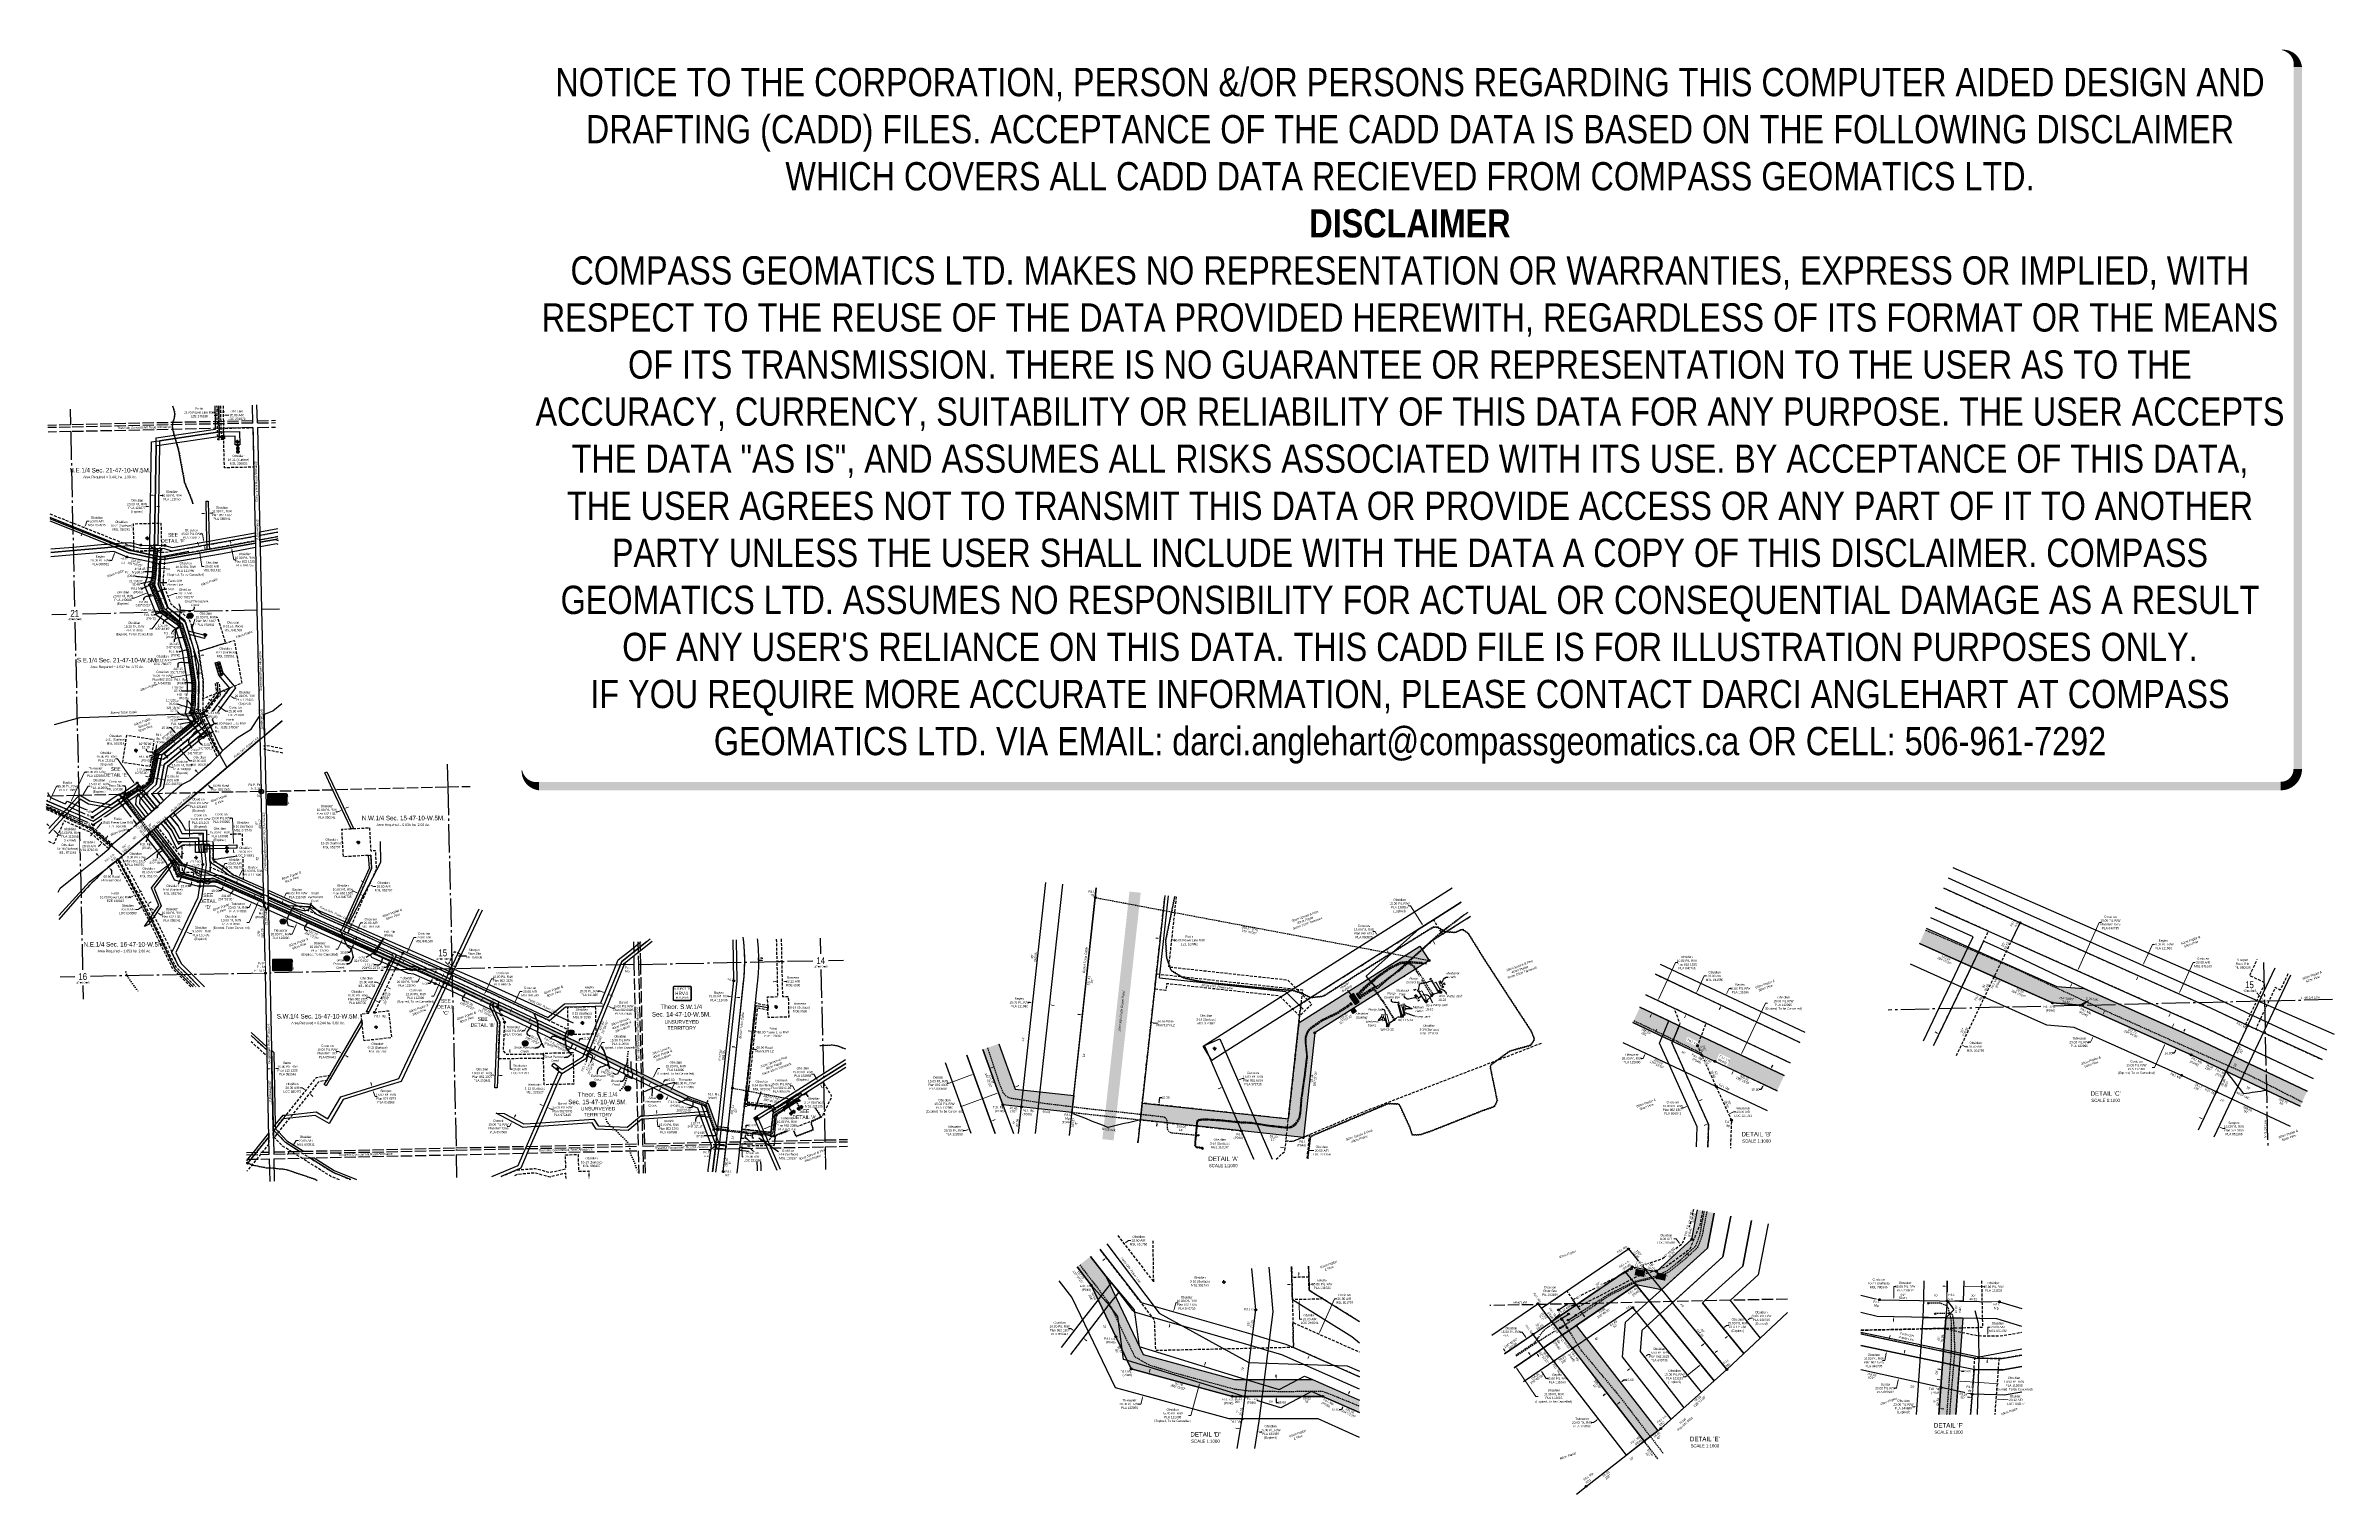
# Model space of a CAD drawing. Extents: x 606847 to 616975, y 5877213 to 5883625.
import ezdxf
from ezdxf.enums import TextEntityAlignment as Align

# ---------------------------------------------------------------- set-up
doc = ezdxf.new("R2010")
doc.units = 0
doc.header["$LTSCALE"] = 5
doc.header["$PDMODE"] = 34
doc.header["$PDSIZE"] = 0.03
for name, pattern in [('0', [1, 1, 0]), ('foc-ACCESSROAD', [3.75, 2.5, -1.25]), ('foc-FLOWLINE', [3.75, 2.5, -1.25]), ('foc-QUARTERLINE', [33, 25, -3, 2, -3]), ('foc-TIELINE', [1.875, 1.25, -0.625]), ('foc-UNSURVEYED', [12.5, 10, -2.5]), ('foc-WHEELTRACKS', [2, 0.4, -1.6]), ('UG_PIPE', [1.875, 1.25, -0.625])]:
    doc.linetypes.add(name, pattern=pattern)
doc.layers.get('Defpoints').update_dxf_attribs({"color": 9})
for name, color, linetype in [('10', 1, 'Continuous'), ('35', 37, 'Continuous'), ('9', 3, 'Continuous'), ('AS-PIPE-UG', 44, 'UG_PIPE'), ('AS-POWER', 104, 'foc-POWER'), ('AS-POWER-T', 104, 'Continuous'), ('AS-ROADS', 254, 'Continuous'), ('AS-SYMBOL', 7, 'Continuous'), ('AS-TELUS', 224, 'foc-TEL'), ('C-AR', 13, 'foc-ACCESSROAD'), ('C-RW', 13, 'Continuous'), ('C-SYMBOL', 7, 'Continuous'), ('C-WS', 13, 'foc-ACCESSROAD'), ('C-WS-S', 8, 'Continuous'), ('CG-NOTES', 7, 'Continuous'), ('CTW', 7, 'Continuous'), ('DETAIL-T', 7, 'Continuous'), ('F-AR', 190, 'foc-ACCESSROAD'), ('F-EZE', 190, 'foc-FLOWLINE'), ('F-RW', 190, 'Continuous'), ('F-WS', 190, 'foc-ACCESSROAD'), ('F-WS-S', 8, 'Continuous'), ('L-AREAREQUIRED', 7, 'Continuous'), ('L-BD', 7, 'Continuous'), ('L-MON', 1, 'Continuous'), ('L-QSEC', 8, 'foc-QUARTERLINE'), ('L-ROAD-T', 7, 'Continuous'), ('L-SEC', 7, 'Continuous'), ('L-SECLBL', 7, 'Continuous'), ('L-SECQ', 8, 'foc-QUARTERLINE'), ('L-TIE', 7, 'foc-TIELINE'), ('L-TITLEDB', 4, 'Continuous'), ('L-TITLEDB-T', 4, 'Continuous'), ('L-UNS-T', 3, 'Continuous'), ('L-USEC', 7, 'foc-UNSURVEYED'), ('P-CROSSINGS', 250, 'Continuous'), ('P-PROPOSED', 10, 'Continuous'), ('P-PROPOSED-H', 21, 'Continuous'), ('P-TXT', 4, 'Continuous'), ('T-BUSH', 110, '0'), ('T-BUSH-T', 110, 'Continuous'), ('T-WATER', 160, 'Continuous'), ('T-WATER-P3', 160, 'foc-WHEELTRACKS'), ('T-WATER-T', 170, 'Continuous')]:
    doc.layers.add(name, color=color, linetype=linetype)
for name, color, linetype, lineweight in [('AS-GENERAL', 48, 'Continuous', 18), ('C-AR-T', 13, 'Continuous', 9), ('C-RW-T', 13, 'Continuous', 9), ('C-WS-T', 13, 'Continuous', 9), ('F-AR-T', 190, 'Continuous', 9), ('F-EZE-T', 190, 'Continuous', 9), ('F-RW-T', 190, 'Continuous', 9), ('F-WS-T', 190, 'Continuous', 9), ('T-TEXT', 48, 'Continuous', 18)]:
    doc.layers.add(name, color=color, linetype=linetype, lineweight=lineweight)
for name, color, linetype, true_color in [('AS-PIPE-AG', 7, 'Continuous', 0x7d00fa), ('AS-STRUCTURE-H', 7, 'Continuous', 0xa8a8a8), ('AS-STRUCTURE-T', 7, 'Continuous', 0x454545)]:
    doc.layers.add(name, color=color, linetype=linetype, true_color=true_color)
doc.layers.add('AS-STRUCTURE', color=7, linetype='Continuous', lineweight=30, true_color=0x595959)
doc.layers.add('DISCLAIMER', color=7, linetype='Continuous', plot=False)
doc.styles.add('100L', font='ARIALN.TTF', dxfattribs={"height": 11})
doc.styles.add('175L', font='ARIALN.TTF', dxfattribs={"height": 20})
doc.styles.add('80', font='ARIALN.TTF', dxfattribs={"height": 10})
doc.styles.add('80CG', font='ARIALN.TTF', dxfattribs={"height": 10})
doc.styles.add('80L', font='ARIALN.TTF', dxfattribs={"height": 10})
doc.styles.add('80LS', font='ARIALNI.TTF', dxfattribs={"height": 10})
doc.styles.add('Crossing', font='ARIALN.TTF', dxfattribs={"height": 10})
doc.styles.add('foc-LtypeFont', font='ARIALN.TTF', dxfattribs={"height": 7.35})
doc.styles.add('HRV', font='ARIALN.TTF', dxfattribs={"height": 3})
doc.styles.add('SIMPLEX', font='ARIALN.TTF')
doc.linetypes.add('foc-POWER', pattern='A,6,-1,["P",foc-LtypeFont,S=0.2,R=0,X=-0.625,Y=-0.75],-1.24,4', length=12.24)
doc.linetypes.add('foc-TEL', pattern='A,2,-1,["T",foc-LtypeFont,S=0.2,R=0,X=-0.425,Y=-0.75],-1.24,8', length=12.24)
doc.linetypes.add('foc-TEL-NOLINE', pattern='A,0,-2,["T",foc-LtypeFont,S=0.2,R=0,X=-0.425,Y=-0.75],-10.24', length=12.24)
doc.linetypes.add('foc-TOPO-flowdirection-NOLINE', pattern='A,0,[">",foc-LtypeFont,S=0.3,R=0,X=0,Y=-0.945],-20,[">",foc-LtypeFont,S=0.3,R=0,X=0,Y=-0.945],0', length=20)
doc.dimstyles.new('Compass 5 000', dxfattribs={"dimscale": 5, "dimtxt": 9, "dimasz": 2, "dimexe": 0.2, "dimexo": 0.0625, "dimgap": 0.5, "dimtad": 0, "dimtih": 1, "dimtoh": 1, "dimzin": 0, "dimdsep": 46, "dimtxsty": '80CG', "dimcen": 0.1, "dimse1": 1, "dimse2": 1, "dimclrd": 256, "dimclrt": 256, "dimaunit": 1, "dimadec": 4, "dimazin": 0, "dimtfac": 0.06, "dimtofl": 0, "dimtmove": 0, "dimatfit": 1, "dimfxl": 0.2, "dimtolj": 1, "dimtzin": 0, "dimlwd": -1, "dimarcsym": 0})

# ---------------------------------------------------------------- blocks, each defined once
blk = doc.blocks.new('L-SECLBL')
at = {"layer": '9', "color": 7}
for p, q in [((-5, -28), (-12, -28)), ((21, -28), (13, -28))]:
    blk.add_line(p, q, dxfattribs=at)
at = {"layer": '10', "color": 2, "style": 'SIMPLEX'}
blk.add_attdef('SEC', text='', height=30, dxfattribs=at).set_placement((0, 0), align=Align.MIDDLE)
at = {"layer": '10', "color": 5, "style": '80L'}
blk.add_attdef('TWP', text='', height=9.5, dxfattribs=at).set_placement((-14, -27), align=Align.MIDDLE_RIGHT)
blk.add_attdef('RGE', text='', height=9.5, dxfattribs=at).set_placement((4, -27), align=Align.MIDDLE_CENTER)
blk.add_attdef('MER', text='', height=9.5, dxfattribs=at).set_placement((23, -27), align=Align.MIDDLE_LEFT)
blk = doc.blocks.new('*D420')
at = {"layer": 'Defpoints', "color": 0, "transparency": 16777216}
for p in [(607154, 5881384), (607185, 5881372), (607192, 5881390)]:
    blk.add_point(p, dxfattribs=at)
at = {"layer": 'F-RW-T', "transparency": 16777216}
for p, q in [((607139, 5881347), (607129, 5881347)), ((607150, 5881375), (607139, 5881347)), ((607165, 5881412), (607168, 5881421))]:
    blk.add_line(p, q, dxfattribs=at)
for points in [[(607148, 5881376), (607152, 5881374), (607154, 5881384)], [(607163, 5881413), (607166, 5881412), (607161, 5881403)]]:
    blk.add_solid(points, dxfattribs=at)
at = {"layer": 'F-RW-T', "transparency": 16777216, "insert": (607089, 5881347), "char_height": 10, "attachment_point": 5, "style": '80CG'}
blk.add_mtext('\\A1;Baytex\\P20.00 P/L R/W\\PPLA 060932', dxfattribs=at)
blk = doc.blocks.new('*D421')
at = {"layer": 'F-EZE-T', "transparency": 16777216}
for p, q in [((607052, 5880135), (607045, 5880127)), ((607075, 5880162), (607095, 5880186)), ((607095, 5880186), (607105, 5880186))]:
    blk.add_line(p, q, dxfattribs=at)
for points in [[(607051, 5880136), (607053, 5880134), (607058, 5880143)], [(607073, 5880163), (607076, 5880161), (607068, 5880154)]]:
    blk.add_solid(points, dxfattribs=at)
at = {"layer": 'F-EZE-T', "transparency": 16777216, "insert": (607165, 5880186), "char_height": 10, "attachment_point": 5, "style": '80CG', "bg_fill": 3, "box_fill_scale": 1.1, "bg_fill_color": 256, "bg_fill_true_color": 13158600, "bg_fill_transparency": 0}
blk.add_mtext('\\A1;Fortis\\P15.00 Power Line R/W\\PEZE 060309', dxfattribs=at)
at = {"layer": 'Defpoints', "color": 0, "transparency": 16777216}
for p in [(607058, 5880143), (607091, 5880115), (607101, 5880126)]:
    blk.add_point(p, dxfattribs=at)
blk = doc.blocks.new('*D422')
at = {"layer": 'Defpoints', "color": 0, "transparency": 16777216}
for p in [(609973, 5879248), (609983, 5879247), (609984, 5879260)]:
    blk.add_point(p, dxfattribs=at)
at = {"layer": 'F-EZE-T', "transparency": 16777216}
for p, q in [((609965, 5879263), (609955, 5879264)), ((609994, 5879259), (610006, 5879258))]:
    blk.add_line(p, q, dxfattribs=at)
for points in [[(609965, 5879264), (609964, 5879261), (609975, 5879262)], [(609995, 5879261), (609994, 5879258), (609984, 5879260)]]:
    blk.add_solid(points, dxfattribs=at)
at = {"layer": 'F-EZE-T', "transparency": 16777216, "insert": (610066, 5879258), "char_height": 10, "attachment_point": 5, "style": '80CG'}
blk.add_mtext('\\A1;Fortis\\P10.00 Power Line R/W\\PEZE 120092', dxfattribs=at)
blk = doc.blocks.new('*D423')
at = {"layer": 'Defpoints', "color": 0, "transparency": 16777216}
for p in [(607241, 5879866), (607253, 5879844), (607266, 5879852)]:
    blk.add_point(p, dxfattribs=at)
at = {"layer": 'F-EZE-T', "transparency": 16777216}
for p, q in [((607224, 5879856), (607214, 5879856)), ((607232, 5879861), (607224, 5879856)), ((607263, 5879878), (607272, 5879883))]:
    blk.add_line(p, q, dxfattribs=at)
for points in [[(607232, 5879862), (607233, 5879860), (607241, 5879866)], [(607262, 5879880), (607264, 5879877), (607254, 5879873)]]:
    blk.add_solid(points, dxfattribs=at)
at = {"layer": 'F-EZE-T', "transparency": 16777216, "insert": (607155, 5879856), "char_height": 10, "attachment_point": 5, "style": '80CG'}
blk.add_mtext('\\A1;Fortis\\P15.00 Power Line R/W\\PEZE 130323', dxfattribs=at)
blk = doc.blocks.new('*D424')
at = {"layer": 'Defpoints', "color": 0, "transparency": 16777216}
for p in [(607548, 5880604), (607582, 5880529), (607596, 5880535)]:
    blk.add_point(p, dxfattribs=at)
at = {"layer": 'F-EZE-T', "transparency": 16777216}
for p, q in [((607571, 5880615), (607593, 5880625)), ((607593, 5880625), (607603, 5880625)), ((607539, 5880600), (607530, 5880596))]:
    blk.add_line(p, q, dxfattribs=at)
for points in [[(607570, 5880616), (607571, 5880613), (607562, 5880611)], [(607538, 5880602), (607540, 5880599), (607548, 5880604)]]:
    blk.add_solid(points, dxfattribs=at)
at = {"layer": 'F-EZE-T', "transparency": 16777216, "insert": (607663, 5880625), "char_height": 10, "attachment_point": 5, "style": '80CG'}
blk.add_mtext('\\A1;Fortis\\P15.00 Power Line R/W\\PEZE 140087', dxfattribs=at)
blk = doc.blocks.new('*D425')
at = {"layer": 'Defpoints', "color": 0, "transparency": 16777216}
for p in [(607605, 5882003), (607605, 5881995), (607620, 5881995)]:
    blk.add_point(p, dxfattribs=at)
at = {"layer": 'F-EZE-T', "transparency": 16777216}
for p, q in [((607595, 5882003), (607585, 5882002)), ((607630, 5882003), (607640, 5882004))]:
    blk.add_line(p, q, dxfattribs=at)
for points in [[(607595, 5882004), (607595, 5882001), (607605, 5882003)], [(607630, 5882005), (607630, 5882002), (607620, 5882003)]]:
    blk.add_solid(points, dxfattribs=at)
at = {"layer": 'F-EZE-T', "transparency": 16777216, "insert": (607526, 5882002), "char_height": 10, "attachment_point": 5, "style": '80CG'}
blk.add_mtext('\\A1;Fortis\\P15.00 Power Line R/W\\PEZE 140198', dxfattribs=at)
blk = doc.blocks.new('*D426')
at = {"layer": 'C-AR-T', "transparency": 16777216}
for p, q in [((609927, 5878799), (609927, 5878809)), ((609928, 5878754), (609929, 5878707)), ((609929, 5878707), (609939, 5878707))]:
    blk.add_line(p, q, dxfattribs=at)
for points in [[(609929, 5878799), (609925, 5878799), (609927, 5878789)], [(609930, 5878754), (609926, 5878754), (609928, 5878764)]]:
    blk.add_solid(points, dxfattribs=at)
at = {"layer": 'Defpoints', "color": 0, "transparency": 16777216}
blk.add_point((609933, 5878790), dxfattribs=at)
at = {"layer": 'C-AR-T', "transparency": 16777216, "insert": (609974, 5878707), "char_height": 10, "attachment_point": 5, "style": '80CG', "bg_fill": 3, "box_fill_scale": 1.1, "bg_fill_color": 256, "bg_fill_true_color": 13158600, "bg_fill_transparency": 0}
blk.add_mtext('\\A1;Obsidian\\P25.00 A/R\\PLOC 221356', dxfattribs=at)
at = {"layer": 'Defpoints', "color": 0, "transparency": 16777216}
for p in [(609928, 5878764), (609933, 5878765)]:
    blk.add_point(p, dxfattribs=at)
blk = doc.blocks.new('*D427')
at = {"layer": 'Defpoints', "color": 0, "transparency": 16777216}
for p in [(608902, 5879141), (608967, 5879161), (608967, 5879141)]:
    blk.add_point(p, dxfattribs=at)
at = {"layer": 'F-AR-T', "transparency": 16777216}
for p, q in [((608901, 5879171), (608901, 5879181)), ((608902, 5879131), (608902, 5879094)), ((608902, 5879094), (608912, 5879094))]:
    blk.add_line(p, q, dxfattribs=at)
for points in [[(608903, 5879171), (608900, 5879171), (608901, 5879161)], [(608903, 5879131), (608900, 5879131), (608902, 5879141)]]:
    blk.add_solid(points, dxfattribs=at)
at = {"layer": 'F-AR-T', "transparency": 16777216, "insert": (608946, 5879094), "char_height": 10, "attachment_point": 5, "style": '80CG'}
blk.add_mtext('\\A1;Westbrick\\P20.00 A/R\\PLOC 221781', dxfattribs=at)
blk = doc.blocks.new('*D428')
at = {"layer": 'C-AR-T', "transparency": 16777216}
for p, q in [((607602, 5881989), (607592, 5881989)), ((607642, 5881990), (607657, 5881990))]:
    blk.add_line(p, q, dxfattribs=at)
for points in [[(607602, 5881991), (607602, 5881987), (607612, 5881989)], [(607642, 5881992), (607642, 5881988), (607632, 5881990)]]:
    blk.add_solid(points, dxfattribs=at)
at = {"layer": 'Defpoints', "color": 0, "transparency": 16777216}
for p in [(607613, 5881982), (607632, 5881990), (607632, 5881983)]:
    blk.add_point(p, dxfattribs=at)
at = {"layer": 'C-AR-T', "transparency": 16777216, "insert": (607692, 5881990), "char_height": 10, "attachment_point": 5, "style": '80CG'}
blk.add_mtext('\\A1;Obsidian\\P20.00 A/R\\PLOC 231072', dxfattribs=at)
blk = doc.blocks.new('*D429')
at = {"layer": 'C-AR-T', "transparency": 16777216}
for p, q in [((607577, 5880727), (607569, 5880732)), ((607613, 5880700), (607642, 5880679)), ((607642, 5880679), (607652, 5880679))]:
    blk.add_line(p, q, dxfattribs=at)
for points in [[(607578, 5880728), (607576, 5880725), (607585, 5880721)], [(607614, 5880701), (607612, 5880698), (607605, 5880706)]]:
    blk.add_solid(points, dxfattribs=at)
at = {"layer": 'Defpoints', "color": 0, "transparency": 16777216}
for p in [(607595, 5880734), (607615, 5880719), (607605, 5880706)]:
    blk.add_point(p, dxfattribs=at)
at = {"layer": 'C-AR-T', "transparency": 16777216, "insert": (607686, 5880679), "char_height": 10, "attachment_point": 5, "style": '80CG'}
blk.add_mtext('\\A1;Obsidian\\P25.00 A/R\\PLOC 231978', dxfattribs=at)
blk = doc.blocks.new('*D430')
at = {"layer": 'C-AR-T', "transparency": 16777216}
for p, q in [((607359, 5881177), (607350, 5881174)), ((607396, 5881192), (607419, 5881201)), ((607419, 5881201), (607429, 5881201))]:
    blk.add_line(p, q, dxfattribs=at)
for points in [[(607358, 5881179), (607360, 5881176), (607368, 5881181)], [(607396, 5881194), (607397, 5881191), (607387, 5881189)]]:
    blk.add_solid(points, dxfattribs=at)
at = {"layer": 'Defpoints', "color": 0, "transparency": 16777216}
for p in [(607366, 5881186), (607385, 5881193), (607387, 5881189)]:
    blk.add_point(p, dxfattribs=at)
at = {"layer": 'C-AR-T', "transparency": 16777216, "insert": (607463, 5881201), "char_height": 10, "attachment_point": 5, "style": '80CG'}
blk.add_mtext('\\A1;Obsidian\\P20.12 A/R\\PLOC 780277', dxfattribs=at)
blk = doc.blocks.new('*D431')
at = {"layer": 'C-AR-T', "transparency": 16777216}
for p, q in [((607496, 5880921), (607399, 5880905)), ((607536, 5880927), (607546, 5880928))]:
    blk.add_line(p, q, dxfattribs=at)
for points in [[(607496, 5880922), (607497, 5880919), (607506, 5880922)], [(607536, 5880928), (607536, 5880925), (607526, 5880925)]]:
    blk.add_solid(points, dxfattribs=at)
at = {"layer": 'Defpoints', "color": 0, "transparency": 16777216}
for p in [(607506, 5880922), (607509, 5880905), (607529, 5880908)]:
    blk.add_point(p, dxfattribs=at)
at = {"layer": 'C-AR-T', "transparency": 16777216, "insert": (607364, 5880905), "char_height": 10, "attachment_point": 5, "style": '80CG'}
blk.add_mtext('\\A1;Obsidian\\P20.12 A/R\\PLOC 780277', dxfattribs=at)
blk = doc.blocks.new('*D432')
at = {"layer": 'C-AR-T', "transparency": 16777216}
for p, q in [((607982, 5879012), (607972, 5879012)), ((607990, 5879006), (607982, 5879012)), ((608021, 5878981), (608029, 5878974))]:
    blk.add_line(p, q, dxfattribs=at)
for points in [[(607991, 5879007), (607989, 5879004), (607998, 5879000)], [(608022, 5878982), (608020, 5878979), (608013, 5878987)]]:
    blk.add_solid(points, dxfattribs=at)
at = {"layer": 'Defpoints', "color": 0, "transparency": 16777216}
for p in [(607998, 5879000), (608016, 5879022), (608032, 5879010)]:
    blk.add_point(p, dxfattribs=at)
at = {"layer": 'C-AR-T', "transparency": 16777216, "insert": (607938, 5879012), "char_height": 10, "attachment_point": 5, "style": '80CG'}
blk.add_mtext('\\A1;Obsidian\\P20.00 A/R\\PLOC 880472', dxfattribs=at)
blk = doc.blocks.new('*D433')
at = {"layer": 'C-AR-T', "transparency": 16777216}
for p, q in [((607270, 5879811), (607254, 5879802)), ((607305, 5879830), (607314, 5879835)), ((607254, 5879802), (607244, 5879802))]:
    blk.add_line(p, q, dxfattribs=at)
for points in [[(607269, 5879813), (607271, 5879810), (607279, 5879816)], [(607304, 5879832), (607306, 5879829), (607296, 5879826)]]:
    blk.add_solid(points, dxfattribs=at)
at = {"layer": 'Defpoints', "color": 0, "transparency": 16777216}
for p in [(607216, 5879930), (607233, 5879940), (607279, 5879816)]:
    blk.add_point(p, dxfattribs=at)
at = {"layer": 'C-AR-T', "transparency": 16777216, "insert": (607210, 5879802), "char_height": 10, "attachment_point": 5, "style": '80CG'}
blk.add_mtext('\\A1;Obsidian\\P20.00 A/R\\PLOC 890288', dxfattribs=at)
blk = doc.blocks.new('*D434')
at = {"layer": 'C-AR-T', "transparency": 16777216}
for p, q in [((608924, 5879392), (608945, 5879438)), ((608945, 5879438), (608955, 5879438)), ((608906, 5879356), (608902, 5879347))]:
    blk.add_line(p, q, dxfattribs=at)
for points in [[(608905, 5879356), (608908, 5879355), (608911, 5879365)], [(608922, 5879393), (608925, 5879391), (608919, 5879383)]]:
    blk.add_solid(points, dxfattribs=at)
at = {"layer": 'Defpoints', "color": 0, "transparency": 16777216}
for p in [(608914, 5879363), (608919, 5879383), (608922, 5879381)]:
    blk.add_point(p, dxfattribs=at)
at = {"layer": 'C-AR-T', "transparency": 16777216, "insert": (608990, 5879438), "char_height": 10, "attachment_point": 5, "style": '80CG'}
blk.add_mtext('\\A1;Obsidian\\P20.00 A/R\\PMSL 841590', dxfattribs=at)
blk = doc.blocks.new('*D435')
at = {"layer": 'C-AR-T', "transparency": 16777216}
for p, q in [((608446, 5879611), (608476, 5879678)), ((608476, 5879678), (608486, 5879678)), ((608431, 5879576), (608427, 5879567))]:
    blk.add_line(p, q, dxfattribs=at)
for points in [[(608445, 5879611), (608448, 5879610), (608442, 5879601)], [(608430, 5879577), (608433, 5879575), (608435, 5879585)]]:
    blk.add_solid(points, dxfattribs=at)
at = {"layer": 'Defpoints', "color": 0, "transparency": 16777216}
for p in [(608442, 5879601), (608454, 5879577), (608461, 5879593)]:
    blk.add_point(p, dxfattribs=at)
at = {"layer": 'C-AR-T', "transparency": 16777216, "insert": (608521, 5879678), "char_height": 10, "attachment_point": 5, "style": '80CG'}
blk.add_mtext('\\A1;Obsidian\\P20.00 A/R\\PMSL 841590', dxfattribs=at)
blk = doc.blocks.new('*D436')
at = {"layer": 'C-AR-T', "transparency": 16777216}
for p, q in [((608310, 5879480), (608300, 5879480)), ((608327, 5879472), (608310, 5879480)), ((608364, 5879454), (608373, 5879450))]:
    blk.add_line(p, q, dxfattribs=at)
for points in [[(608327, 5879474), (608326, 5879471), (608336, 5879468)], [(608365, 5879456), (608364, 5879453), (608355, 5879458)]]:
    blk.add_solid(points, dxfattribs=at)
at = {"layer": 'Defpoints', "color": 0, "transparency": 16777216}
for p in [(608329, 5879453), (608348, 5879444), (608355, 5879458)]:
    blk.add_point(p, dxfattribs=at)
at = {"layer": 'C-AR-T', "transparency": 16777216, "insert": (608266, 5879480), "char_height": 10, "attachment_point": 5, "style": '80CG'}
blk.add_mtext('\\A1;Obsidian\\P20.00 A/R\\PMSL 851758', dxfattribs=at)
blk = doc.blocks.new('*D437')
at = {"layer": 'C-AR-T', "transparency": 16777216}
for p, q in [((608226, 5879711), (608240, 5879742)), ((608240, 5879742), (608250, 5879742)), ((608210, 5879674), (608206, 5879665))]:
    blk.add_line(p, q, dxfattribs=at)
for points in [[(608225, 5879712), (608228, 5879710), (608222, 5879702)], [(608209, 5879675), (608212, 5879674), (608214, 5879683)]]:
    blk.add_solid(points, dxfattribs=at)
at = {"layer": 'Defpoints', "color": 0, "transparency": 16777216}
for p in [(608222, 5879702), (608256, 5879665), (608265, 5879683)]:
    blk.add_point(p, dxfattribs=at)
at = {"layer": 'C-AR-T', "transparency": 16777216, "insert": (608285, 5879742), "char_height": 10, "attachment_point": 5, "style": '80CG'}
blk.add_mtext('\\A1;Obsidian\\P20.00 A/R\\PMSL 851758', dxfattribs=at)
blk = doc.blocks.new('*D438')
at = {"layer": 'C-AR-T', "transparency": 16777216}
for p, q in [((608252, 5879924), (608243, 5879928)), ((608288, 5879907), (608297, 5879903)), ((608297, 5879903), (608307, 5879903))]:
    blk.add_line(p, q, dxfattribs=at)
for points in [[(608252, 5879925), (608251, 5879922), (608261, 5879920)], [(608289, 5879909), (608288, 5879906), (608279, 5879912)]]:
    blk.add_solid(points, dxfattribs=at)
at = {"layer": 'Defpoints', "color": 0, "transparency": 16777216}
for p in [(608268, 5879936), (608279, 5879912), (608287, 5879928)]:
    blk.add_point(p, dxfattribs=at)
at = {"layer": 'C-AR-T', "transparency": 16777216, "insert": (608342, 5879903), "char_height": 10, "attachment_point": 5, "style": '80CG'}
blk.add_mtext('\\A1;Obsidian\\P20.00 A/R\\PMSL 851757', dxfattribs=at)
blk = doc.blocks.new('*D439')
at = {"layer": 'C-AR-T', "transparency": 16777216}
for p, q in [((607417, 5880020), (607347, 5879966)), ((607449, 5880045), (607457, 5880051)), ((607347, 5879966), (607337, 5879966))]:
    blk.add_line(p, q, dxfattribs=at)
for points in [[(607416, 5880022), (607418, 5880019), (607425, 5880026)], [(607448, 5880046), (607450, 5880043), (607441, 5880039)]]:
    blk.add_solid(points, dxfattribs=at)
at = {"layer": 'Defpoints', "color": 0, "transparency": 16777216}
for p in [(607385, 5880111), (607369, 5880099), (607425, 5880026)]:
    blk.add_point(p, dxfattribs=at)
at = {"layer": 'C-AR-T', "transparency": 16777216, "insert": (607302, 5879966), "char_height": 10, "attachment_point": 5, "style": '80CG'}
blk.add_mtext('\\A1;Obsidian\\P20.00 A/R\\PMSL 851756', dxfattribs=at)
blk = doc.blocks.new('*D440')
at = {"layer": 'C-AR-T', "transparency": 16777216}
for p, q in [((607415, 5880543), (607408, 5880551)), ((607440, 5880512), (607483, 5880459)), ((607483, 5880459), (607493, 5880459))]:
    blk.add_line(p, q, dxfattribs=at)
for points in [[(607416, 5880544), (607413, 5880542), (607421, 5880535)], [(607441, 5880513), (607439, 5880511), (607434, 5880520)]]:
    blk.add_solid(points, dxfattribs=at)
at = {"layer": 'Defpoints', "color": 0, "transparency": 16777216}
for p in [(607434, 5880520), (607384, 5880506), (607397, 5880490)]:
    blk.add_point(p, dxfattribs=at)
at = {"layer": 'C-AR-T', "transparency": 16777216, "insert": (607527, 5880459), "char_height": 10, "attachment_point": 5, "style": '80CG'}
blk.add_mtext('\\A1;Obsidian\\P20.00 A/R\\PMSL 860314', dxfattribs=at)
blk = doc.blocks.new('*D441')
at = {"layer": 'C-AR-T', "transparency": 16777216}
for p, q in [((607521, 5881419), (607519, 5881428)), ((607528, 5881379), (607538, 5881320)), ((607538, 5881320), (607548, 5881320))]:
    blk.add_line(p, q, dxfattribs=at)
for points in [[(607523, 5881419), (607520, 5881418), (607523, 5881409)], [(607530, 5881379), (607526, 5881379), (607526, 5881389)]]:
    blk.add_solid(points, dxfattribs=at)
at = {"layer": 'Defpoints', "color": 0, "transparency": 16777216}
for p in [(607456, 5881397), (607460, 5881377), (607526, 5881389)]:
    blk.add_point(p, dxfattribs=at)
at = {"layer": 'C-AR-T', "transparency": 16777216, "insert": (607583, 5881320), "char_height": 10, "attachment_point": 5, "style": '80CG'}
blk.add_mtext('\\A1;Obsidian\\P20.00 A/R\\PMSL 851432', dxfattribs=at)
blk = doc.blocks.new('*D442')
at = {"layer": 'C-AR-T', "transparency": 16777216}
for p, q in [((607007, 5881464), (607003, 5881455)), ((607022, 5881501), (607029, 5881520)), ((607029, 5881520), (607039, 5881520))]:
    blk.add_line(p, q, dxfattribs=at)
for points in [[(607005, 5881465), (607008, 5881464), (607011, 5881473)], [(607020, 5881502), (607023, 5881501), (607018, 5881492)]]:
    blk.add_solid(points, dxfattribs=at)
at = {"layer": 'Defpoints', "color": 0, "transparency": 16777216}
for p in [(607018, 5881492), (607027, 5881467), (607034, 5881486)]:
    blk.add_point(p, dxfattribs=at)
at = {"layer": 'C-AR-T', "transparency": 16777216, "insert": (607073, 5881520), "char_height": 10, "attachment_point": 5, "style": '80CG'}
blk.add_mtext('\\A1;Obsidian\\P20.00 A/R\\PMSL 852015', dxfattribs=at)
blk = doc.blocks.new('*D443')
at = {"layer": 'C-AR-T', "transparency": 16777216}
for p, q in [((607611, 5879940), (607607, 5879931)), ((607627, 5879977), (607640, 5880005)), ((607640, 5880005), (607650, 5880005))]:
    blk.add_line(p, q, dxfattribs=at)
for points in [[(607610, 5879941), (607613, 5879940), (607615, 5879950)], [(607626, 5879978), (607629, 5879976), (607623, 5879968)]]:
    blk.add_solid(points, dxfattribs=at)
at = {"layer": 'Defpoints', "color": 0, "transparency": 16777216}
for p in [(607615, 5879950), (607774, 5879879), (607782, 5879897)]:
    blk.add_point(p, dxfattribs=at)
at = {"layer": 'C-AR-T', "transparency": 16777216, "insert": (607684, 5880005), "char_height": 10, "attachment_point": 5, "style": '80CG'}
blk.add_mtext('\\A1;Obsidian\\P20.00 A/R\\PMSL 851757', dxfattribs=at)
blk = doc.blocks.new('*D444')
at = {"layer": 'C-AR-T', "transparency": 16777216}
for p, q in [((607115, 5880119), (607122, 5880127)), ((607082, 5880082), (607072, 5880082)), ((607089, 5880089), (607082, 5880082))]:
    blk.add_line(p, q, dxfattribs=at)
for points in [[(607114, 5880120), (607116, 5880118), (607109, 5880112)], [(607088, 5880090), (607090, 5880088), (607096, 5880097)]]:
    blk.add_solid(points, dxfattribs=at)
at = {"layer": 'C-AR-T', "transparency": 16777216, "insert": (607038, 5880082), "char_height": 10, "attachment_point": 5, "style": '80CG', "bg_fill": 3, "box_fill_scale": 1.1, "bg_fill_color": 256, "bg_fill_true_color": 13158600, "bg_fill_transparency": 0}
blk.add_mtext('\\A1;Obsidian\\P20.00 A/R\\PMSL 871648', dxfattribs=at)
at = {"layer": 'Defpoints', "color": 0, "transparency": 16777216}
for p in [(607059, 5880128), (607072, 5880143), (607109, 5880112)]:
    blk.add_point(p, dxfattribs=at)
blk = doc.blocks.new('*D445')
at = {"layer": 'C-AR-T', "transparency": 16777216}
for p, q in [((607922, 5878725), (607916, 5878717)), ((607943, 5878759), (607955, 5878778)), ((607955, 5878778), (607965, 5878778))]:
    blk.add_line(p, q, dxfattribs=at)
for points in [[(607920, 5878726), (607923, 5878724), (607927, 5878734)], [(607941, 5878760), (607944, 5878758), (607938, 5878751)]]:
    blk.add_solid(points, dxfattribs=at)
at = {"layer": 'Defpoints', "color": 0, "transparency": 16777216}
for p in [(607907, 5878746), (607918, 5878763), (607938, 5878751)]:
    blk.add_point(p, dxfattribs=at)
at = {"layer": 'C-AR-T', "transparency": 16777216, "insert": (607998, 5878778), "char_height": 10, "attachment_point": 5, "style": '80CG'}
blk.add_mtext('\\A1;Obsidian\\P20.00 A/R\\PMSL 880511', dxfattribs=at)
blk = doc.blocks.new('*D446')
at = {"layer": 'Defpoints', "color": 0, "transparency": 16777216}
for p in [(607857, 5879097), (607847, 5879092), (607858, 5879093)]:
    blk.add_point(p, dxfattribs=at)
at = {"layer": 'F-RW-T', "transparency": 16777216}
for p, q in [((607837, 5879096), (607827, 5879096)), ((607867, 5879097), (607877, 5879097))]:
    blk.add_line(p, q, dxfattribs=at)
for points in [[(607837, 5879098), (607837, 5879095), (607847, 5879096)], [(607867, 5879099), (607867, 5879095), (607857, 5879097)]]:
    blk.add_solid(points, dxfattribs=at)
at = {"layer": 'F-RW-T', "transparency": 16777216, "insert": (607917, 5879097), "char_height": 10, "attachment_point": 5, "style": '80CG'}
blk.add_mtext('\\A1;Barrel\\P10.00 P/L R/W\\PPlan 112 1225\\PPLA 052546', dxfattribs=at)
blk = doc.blocks.new('*D447')
at = {"layer": 'Defpoints', "color": 0, "transparency": 16777216}
for p in [(608285, 5879014), (608289, 5879000), (608295, 5879001)]:
    blk.add_point(p, dxfattribs=at)
at = {"layer": 'F-RW-T', "transparency": 16777216}
for p, q in [((608288, 5879025), (608285, 5879035)), ((608298, 5878992), (608304, 5878973)), ((608304, 5878973), (608314, 5878973))]:
    blk.add_line(p, q, dxfattribs=at)
for points in [[(608289, 5879026), (608286, 5879025), (608291, 5879016)], [(608300, 5878992), (608297, 5878991), (608295, 5879001)]]:
    blk.add_solid(points, dxfattribs=at)
at = {"layer": 'F-RW-T', "transparency": 16777216, "insert": (608353, 5878973), "char_height": 10, "attachment_point": 5, "style": '80CG'}
blk.add_mtext('\\A1;Sinopec\\P15.00 P/L R/W\\PPlan 074 0879\\PPLA 052866', dxfattribs=at)
blk = doc.blocks.new('*D448')
at = {"layer": 'C-RW-T', "transparency": 16777216}
for p, q in [((608142, 5879173), (608132, 5879173)), ((608151, 5879168), (608142, 5879173)), ((608177, 5879153), (608185, 5879148))]:
    blk.add_line(p, q, dxfattribs=at)
for points in [[(608152, 5879170), (608150, 5879167), (608159, 5879163)], [(608177, 5879155), (608176, 5879152), (608168, 5879158)]]:
    blk.add_solid(points, dxfattribs=at)
at = {"layer": 'Defpoints', "color": 0, "transparency": 16777216}
for p in [(608156, 5879157), (608159, 5879163), (608164, 5879152)]:
    blk.add_point(p, dxfattribs=at)
at = {"layer": 'C-RW-T', "transparency": 16777216, "insert": (608093, 5879173), "char_height": 10, "attachment_point": 5, "style": '80CG'}
blk.add_mtext('\\A1;Obsidian\\P10.00 P/L R/W\\PPlan 862 1307\\PPLA 850941', dxfattribs=at)
blk = doc.blocks.new('*D449')
at = {"layer": 'C-RW-T', "transparency": 16777216}
for p, q in [((607322, 5879800), (607314, 5879806)), ((607347, 5879783), (607355, 5879778)), ((607355, 5879778), (607365, 5879778))]:
    blk.add_line(p, q, dxfattribs=at)
for points in [[(607323, 5879802), (607321, 5879799), (607331, 5879795)], [(607348, 5879785), (607346, 5879782), (607339, 5879789)]]:
    blk.add_solid(points, dxfattribs=at)
at = {"layer": 'Defpoints', "color": 0, "transparency": 16777216}
for p in [(607336, 5879802), (607339, 5879789), (607344, 5879796)]:
    blk.add_point(p, dxfattribs=at)
at = {"layer": 'C-RW-T', "transparency": 16777216, "insert": (607405, 5879778), "char_height": 10, "attachment_point": 5, "style": '80CG'}
blk.add_mtext('\\A1;Obsidian\\P10.00 P/L R/W\\PPlan 862 1307\\PPLA 850941', dxfattribs=at)
blk = doc.blocks.new('*D450')
at = {"layer": 'C-RW-T', "transparency": 16777216}
for p, q in [((608140, 5880234), (608130, 5880234)), ((608150, 5880238), (608140, 5880234)), ((608177, 5880251), (608186, 5880255))]:
    blk.add_line(p, q, dxfattribs=at)
for points in [[(608149, 5880240), (608150, 5880237), (608159, 5880243)], [(608176, 5880253), (608177, 5880250), (608168, 5880247)]]:
    blk.add_solid(points, dxfattribs=at)
at = {"layer": 'Defpoints', "color": 0, "transparency": 16777216}
for p in [(608156, 5880249), (608159, 5880243), (608165, 5880253)]:
    blk.add_point(p, dxfattribs=at)
at = {"layer": 'C-RW-T', "transparency": 16777216, "insert": (608091, 5880234), "char_height": 10, "attachment_point": 5, "style": '80CG'}
blk.add_mtext('\\A1;Obsidian\\P10.00 P/L R/W\\PPlan 862 1307\\PPLA 850941', dxfattribs=at)
blk = doc.blocks.new('*D451')
at = {"layer": 'C-RW-T', "transparency": 16777216}
for p, q in [((608827, 5879068), (608817, 5879069)), ((608857, 5879067), (608867, 5879067))]:
    blk.add_line(p, q, dxfattribs=at)
for points in [[(608827, 5879070), (608827, 5879066), (608837, 5879068)], [(608857, 5879069), (608857, 5879065), (608847, 5879067)]]:
    blk.add_solid(points, dxfattribs=at)
at = {"layer": 'Defpoints', "color": 0, "transparency": 16777216}
for p in [(608837, 5879074), (608837, 5879068), (608847, 5879074)]:
    blk.add_point(p, dxfattribs=at)
at = {"layer": 'C-RW-T', "transparency": 16777216, "insert": (608778, 5879069), "char_height": 10, "attachment_point": 5, "style": '80CG'}
blk.add_mtext('\\A1;Obsidian\\P10.00 P/L R/W\\PPlan 862 1307\\PPLA 850941', dxfattribs=at)
blk = doc.blocks.new('*D452')
at = {"layer": 'C-RW-T', "transparency": 16777216}
for p, q in [((608276, 5879413), (608266, 5879413)), ((608285, 5879408), (608276, 5879413)), ((608312, 5879395), (608321, 5879391))]:
    blk.add_line(p, q, dxfattribs=at)
for points in [[(608286, 5879410), (608284, 5879407), (608294, 5879404)], [(608313, 5879397), (608311, 5879394), (608303, 5879400)]]:
    blk.add_solid(points, dxfattribs=at)
at = {"layer": 'Defpoints', "color": 0, "transparency": 16777216}
for p in [(608303, 5879423), (608303, 5879400), (608312, 5879418)]:
    blk.add_point(p, dxfattribs=at)
at = {"layer": 'C-RW-T', "transparency": 16777216, "insert": (608227, 5879413), "char_height": 10, "attachment_point": 5, "style": '80CG'}
blk.add_mtext('\\A1;Obsidian\\P10.00 P/L R/W\\PPlan 862 1525\\PPLA 840735', dxfattribs=at)
blk = doc.blocks.new('*D453')
at = {"layer": 'C-RW-T', "transparency": 16777216}
for p, q in [((608211, 5879882), (608201, 5879882)), ((608220, 5879877), (608211, 5879882)), ((608247, 5879865), (608257, 5879861))]:
    blk.add_line(p, q, dxfattribs=at)
for points in [[(608221, 5879879), (608219, 5879876), (608229, 5879873)], [(608248, 5879867), (608247, 5879864), (608238, 5879869)]]:
    blk.add_solid(points, dxfattribs=at)
at = {"layer": 'Defpoints', "color": 0, "transparency": 16777216}
for p in [(608229, 5879873), (608230, 5879875), (608239, 5879871)]:
    blk.add_point(p, dxfattribs=at)
at = {"layer": 'C-RW-T', "transparency": 16777216, "insert": (608162, 5879882), "char_height": 10, "attachment_point": 5, "style": '80CG'}
blk.add_mtext('\\A1;Obsidian\\P10.00 P/L R/W\\PPlan 862 1525\\PPLA 840735', dxfattribs=at)
blk = doc.blocks.new('*D454')
at = {"layer": 'C-RW-T', "transparency": 16777216}
for p, q in [((608777, 5879403), (608773, 5879394)), ((608791, 5879432), (608820, 5879495)), ((608820, 5879495), (608830, 5879495))]:
    blk.add_line(p, q, dxfattribs=at)
for points in [[(608776, 5879404), (608779, 5879402), (608781, 5879412)], [(608789, 5879433), (608792, 5879432), (608787, 5879423)]]:
    blk.add_solid(points, dxfattribs=at)
at = {"layer": 'Defpoints', "color": 0, "transparency": 16777216}
for p in [(608786, 5879410), (608787, 5879423), (608791, 5879421)]:
    blk.add_point(p, dxfattribs=at)
at = {"layer": 'C-RW-T', "transparency": 16777216, "insert": (608869, 5879495), "char_height": 10, "attachment_point": 5, "style": '80CG'}
blk.add_mtext('\\A1;Obsidian\\P10.00 P/L R/W\\PPlan 862 1525\\PPLA 840735', dxfattribs=at)
blk = doc.blocks.new('*D455')
at = {"layer": 'C-RW-T', "transparency": 16777216}
for p, q in [((607293, 5880024), (607283, 5880024)), ((607361, 5880076), (607293, 5880024)), ((607385, 5880095), (607393, 5880101))]:
    blk.add_line(p, q, dxfattribs=at)
for points in [[(607360, 5880077), (607362, 5880075), (607369, 5880082)], [(607384, 5880096), (607386, 5880093), (607377, 5880089)]]:
    blk.add_solid(points, dxfattribs=at)
at = {"layer": 'Defpoints', "color": 0, "transparency": 16777216}
for p in [(607347, 5880110), (607355, 5880117), (607369, 5880082)]:
    blk.add_point(p, dxfattribs=at)
at = {"layer": 'C-RW-T', "transparency": 16777216, "insert": (607244, 5880024), "char_height": 10, "attachment_point": 5, "style": '80CG'}
blk.add_mtext('\\A1;Obsidian\\P10.00 P/L R/W\\PPlan 862 1525\\PPLA 840735', dxfattribs=at)
blk = doc.blocks.new('*D456')
at = {"layer": 'C-RW-T', "transparency": 16777216}
for p, q in [((607547, 5881555), (607537, 5881555)), ((607577, 5881556), (607587, 5881556))]:
    blk.add_line(p, q, dxfattribs=at)
for points in [[(607547, 5881557), (607547, 5881554), (607557, 5881555)], [(607577, 5881558), (607577, 5881554), (607567, 5881556)]]:
    blk.add_solid(points, dxfattribs=at)
at = {"layer": 'Defpoints', "color": 0, "transparency": 16777216}
for p in [(607567, 5881556), (607558, 5881520), (607568, 5881520)]:
    blk.add_point(p, dxfattribs=at)
at = {"layer": 'C-RW-T', "transparency": 16777216, "insert": (607626, 5881556), "char_height": 10, "attachment_point": 5, "style": '80CG'}
blk.add_mtext('\\A1;Obsidian\\P10.00 P/L R/W\\PPlan 862 1307\\PPLA 850941', dxfattribs=at)
blk = doc.blocks.new('*D457')
at = {"layer": 'C-RW-T', "transparency": 16777216}
for p, q in [((607666, 5881424), (607664, 5881434)), ((607671, 5881394), (607679, 5881350)), ((607679, 5881350), (607689, 5881350))]:
    blk.add_line(p, q, dxfattribs=at)
for points in [[(607667, 5881424), (607664, 5881424), (607667, 5881414)], [(607673, 5881395), (607669, 5881394), (607669, 5881404)]]:
    blk.add_solid(points, dxfattribs=at)
at = {"layer": 'Defpoints', "color": 0, "transparency": 16777216}
for p in [(607669, 5881404), (607681, 5881417), (607682, 5881407)]:
    blk.add_point(p, dxfattribs=at)
at = {"layer": 'C-RW-T', "transparency": 16777216, "insert": (607728, 5881350), "char_height": 10, "attachment_point": 5, "style": '80CG'}
blk.add_mtext('\\A1;Obsidian\\P10.00 P/L R/W\\PPlan 862 1525\\PPLA 840735', dxfattribs=at)
blk = doc.blocks.new('*D458')
at = {"layer": 'C-RW-T', "transparency": 16777216}
for p, q in [((607493, 5880842), (607402, 5880828)), ((607528, 5880848), (607538, 5880849))]:
    blk.add_line(p, q, dxfattribs=at)
for points in [[(607493, 5880844), (607494, 5880841), (607503, 5880844)], [(607528, 5880850), (607528, 5880846), (607518, 5880846)]]:
    blk.add_solid(points, dxfattribs=at)
at = {"layer": 'Defpoints', "color": 0, "transparency": 16777216}
for p in [(607502, 5880853), (607503, 5880844), (607517, 5880855)]:
    blk.add_point(p, dxfattribs=at)
at = {"layer": 'C-RW-T', "transparency": 16777216, "insert": (607363, 5880828), "char_height": 10, "attachment_point": 5, "style": '80CG'}
blk.add_mtext('\\A1;Obsidian\\P15.00 P/L R/W\\PPlan 862 1525\\PPLA 840735', dxfattribs=at)
blk = doc.blocks.new('*D459')
at = {"layer": 'Defpoints', "color": 0, "transparency": 16777216}
for p in [(607898, 5879846), (607902, 5879855), (607902, 5879855)]:
    blk.add_point(p, dxfattribs=at)
at = {"layer": 'F-RW-T', "transparency": 16777216}
for p, q in [((607894, 5879836), (607890, 5879827)), ((607906, 5879864), (607911, 5879873)), ((607911, 5879873), (607921, 5879873))]:
    blk.add_line(p, q, dxfattribs=at)
for points in [[(607893, 5879837), (607896, 5879836), (607898, 5879845)], [(607905, 5879864), (607908, 5879863), (607902, 5879855)]]:
    blk.add_solid(points, dxfattribs=at)
at = {"layer": 'F-RW-T', "transparency": 16777216, "insert": (607960, 5879873), "char_height": 10, "attachment_point": 5, "style": '80CG'}
blk.add_mtext('\\A1;Baytex\\P10.00 P/L R/W\\PPLA 111686', dxfattribs=at)
blk = doc.blocks.new('*D460')
at = {"layer": 'Defpoints', "color": 0, "transparency": 16777216}
for p in [(609321, 5879432), (609326, 5879444), (609342, 5879437)]:
    blk.add_point(p, dxfattribs=at)
at = {"layer": 'F-RW-T', "transparency": 16777216}
for p, q in [((609302, 5879440), (609292, 5879440)), ((609312, 5879436), (609302, 5879440)), ((609346, 5879422), (609355, 5879418))]:
    blk.add_line(p, q, dxfattribs=at)
for points in [[(609312, 5879438), (609311, 5879434), (609321, 5879432)], [(609347, 5879424), (609346, 5879420), (609337, 5879426)]]:
    blk.add_solid(points, dxfattribs=at)
at = {"layer": 'F-RW-T', "transparency": 16777216, "insert": (609253, 5879440), "char_height": 10, "attachment_point": 5, "style": '80CG'}
blk.add_mtext('\\A1;Baytex\\P15.00 P/L R/W\\PPLA 111686', dxfattribs=at)
blk = doc.blocks.new('*D461')
at = {"layer": 'Defpoints', "color": 0, "transparency": 16777216}
for p in [(609885, 5879415), (609885, 5879413), (609899, 5879411)]:
    blk.add_point(p, dxfattribs=at)
at = {"layer": 'F-RW-T', "transparency": 16777216}
for p, q in [((609875, 5879416), (609865, 5879417)), ((609910, 5879412), (609919, 5879411))]:
    blk.add_line(p, q, dxfattribs=at)
for points in [[(609875, 5879417), (609875, 5879414), (609885, 5879415)], [(609910, 5879414), (609909, 5879410), (609900, 5879413)]]:
    blk.add_solid(points, dxfattribs=at)
at = {"layer": 'F-RW-T', "transparency": 16777216, "insert": (609826, 5879417), "char_height": 10, "attachment_point": 5, "style": '80CG'}
blk.add_mtext('\\A1;Baytex\\P15.00 P/L R/W\\PPLA 111686', dxfattribs=at)
blk = doc.blocks.new('*D462')
at = {"layer": 'Defpoints', "color": 0, "transparency": 16777216}
for p in [(609611, 5878996), (609640, 5878960), (609649, 5878977)]:
    blk.add_point(p, dxfattribs=at)
at = {"layer": 'F-RW-T', "transparency": 16777216}
for p, q in [((609616, 5879005), (609629, 5879032)), ((609629, 5879032), (609639, 5879032)), ((609598, 5878969), (609593, 5878960))]:
    blk.add_line(p, q, dxfattribs=at)
for points in [[(609614, 5879006), (609617, 5879004), (609611, 5878996)], [(609596, 5878970), (609599, 5878968), (609602, 5878978)]]:
    blk.add_solid(points, dxfattribs=at)
at = {"layer": 'F-RW-T', "transparency": 16777216, "insert": (609678, 5879032), "char_height": 10, "attachment_point": 5, "style": '80CG'}
blk.add_mtext('\\A1;Tidewater\\P20.00 P/L R/W\\PPLA 122090', dxfattribs=at)
blk = doc.blocks.new('*D463')
at = {"layer": 'Defpoints', "color": 0, "transparency": 16777216}
for p in [(608938, 5879300), (608946, 5879318), (608975, 5879282)]:
    blk.add_point(p, dxfattribs=at)
at = {"layer": 'F-RW-T', "transparency": 16777216}
for p, q in [((608987, 5879310), (608992, 5879319)), ((608966, 5879264), (608956, 5879264)), ((608970, 5879273), (608966, 5879264))]:
    blk.add_line(p, q, dxfattribs=at)
for points in [[(608986, 5879310), (608989, 5879309), (608983, 5879300)], [(608969, 5879274), (608972, 5879273), (608975, 5879282)]]:
    blk.add_solid(points, dxfattribs=at)
at = {"layer": 'F-RW-T', "transparency": 16777216, "insert": (608916, 5879264), "char_height": 10, "attachment_point": 5, "style": '80CG'}
blk.add_mtext('\\A1;Tidewater\\P20.00 P/L R/W\\PPLA 122090', dxfattribs=at)
blk = doc.blocks.new('*D464')
at = {"layer": 'Defpoints', "color": 0, "transparency": 16777216}
for p in [(608504, 5879503), (608559, 5879500), (608551, 5879482)]:
    blk.add_point(p, dxfattribs=at)
at = {"layer": 'F-RW-T', "transparency": 16777216}
for p, q in [((608516, 5879530), (608520, 5879539)), ((608494, 5879481), (608484, 5879481)), ((608500, 5879494), (608494, 5879481))]:
    blk.add_line(p, q, dxfattribs=at)
for points in [[(608498, 5879494), (608501, 5879493), (608504, 5879503)], [(608515, 5879531), (608518, 5879530), (608512, 5879521)]]:
    blk.add_solid(points, dxfattribs=at)
at = {"layer": 'F-RW-T', "transparency": 16777216, "insert": (608445, 5879481), "char_height": 10, "attachment_point": 5, "style": '80CG'}
blk.add_mtext('\\A1;Tidewater\\P20.00 P/L R/W\\PPLA 122090', dxfattribs=at)
blk = doc.blocks.new('*D465')
at = {"layer": 'Defpoints', "color": 0, "transparency": 16777216}
for p in [(607959, 5879742), (608029, 5879711), (608037, 5879729)]:
    blk.add_point(p, dxfattribs=at)
at = {"layer": 'F-RW-T', "transparency": 16777216}
for p, q in [((607955, 5879733), (607937, 5879692)), ((607971, 5879769), (607975, 5879778)), ((607937, 5879692), (607927, 5879692))]:
    blk.add_line(p, q, dxfattribs=at)
for points in [[(607954, 5879733), (607957, 5879732), (607959, 5879742)], [(607970, 5879770), (607973, 5879769), (607967, 5879760)]]:
    blk.add_solid(points, dxfattribs=at)
at = {"layer": 'F-RW-T', "transparency": 16777216, "insert": (607887, 5879692), "char_height": 10, "attachment_point": 5, "style": '80CG'}
blk.add_mtext('\\A1;Tidewater\\P20.00 P/L R/W\\PPLA 122090', dxfattribs=at)
blk = doc.blocks.new('*D466')
at = {"layer": 'Defpoints', "color": 0, "transparency": 16777216}
for p in [(607757, 5879833), (607765, 5879829), (607773, 5879847)]:
    blk.add_point(p, dxfattribs=at)
at = {"layer": 'F-RW-T', "transparency": 16777216}
for p, q in [((607747, 5879810), (607737, 5879810)), ((607753, 5879823), (607747, 5879810)), ((607770, 5879860), (607774, 5879869))]:
    blk.add_line(p, q, dxfattribs=at)
for points in [[(607752, 5879824), (607755, 5879823), (607757, 5879833)], [(607768, 5879861), (607771, 5879859), (607765, 5879851)]]:
    blk.add_solid(points, dxfattribs=at)
at = {"layer": 'F-RW-T', "transparency": 16777216, "insert": (607698, 5879810), "char_height": 10, "attachment_point": 5, "style": '80CG'}
blk.add_mtext('\\A1;Tidewater\\P20.00 P/L R/W\\PPLA 122090', dxfattribs=at)
blk = doc.blocks.new('*D467')
at = {"layer": 'C-RW-T', "transparency": 16777216}
for p, q in [((609536, 5879060), (609555, 5879098)), ((609555, 5879098), (609565, 5879098)), ((609520, 5879029), (609516, 5879020))]:
    blk.add_line(p, q, dxfattribs=at)
for points in [[(609519, 5879030), (609522, 5879028), (609525, 5879038)], [(609534, 5879061), (609537, 5879060), (609531, 5879051)]]:
    blk.add_solid(points, dxfattribs=at)
at = {"layer": 'Defpoints', "color": 0, "transparency": 16777216}
for p in [(609531, 5879051), (609546, 5879027), (609553, 5879041)]:
    blk.add_point(p, dxfattribs=at)
at = {"layer": 'C-RW-T', "transparency": 16777216, "insert": (609635, 5879098), "char_height": 10, "attachment_point": 5, "style": '80CG'}
blk.add_mtext('\\A1;Obsidian\\P15.00 P/L R/W\\PPLA 112090\\P(Expired, To be Cancelled)', dxfattribs=at)
blk = doc.blocks.new('*D468')
at = {"layer": 'C-RW-T', "transparency": 16777216}
for p, q in [((609292, 5879180), (609309, 5879213)), ((609309, 5879213), (609319, 5879213)), ((609277, 5879148), (609272, 5879139))]:
    blk.add_line(p, q, dxfattribs=at)
for points in [[(609275, 5879149), (609278, 5879148), (609281, 5879157)], [(609291, 5879180), (609294, 5879179), (609288, 5879171)]]:
    blk.add_solid(points, dxfattribs=at)
at = {"layer": 'Defpoints', "color": 0, "transparency": 16777216}
for p in [(609288, 5879171), (609317, 5879139), (609324, 5879153)]:
    blk.add_point(p, dxfattribs=at)
at = {"layer": 'C-RW-T', "transparency": 16777216, "insert": (609389, 5879213), "char_height": 10, "attachment_point": 5, "style": '80CG'}
blk.add_mtext('\\A1;Obsidian\\P15.00 P/L R/W\\PPLA 112090\\P(Expired, To be Cancelled)', dxfattribs=at)
blk = doc.blocks.new('*D469')
at = {"layer": 'C-RW-T', "transparency": 16777216}
for p, q in [((608604, 5879507), (608608, 5879516)), ((608564, 5879417), (608554, 5879417)), ((608589, 5879475), (608564, 5879417))]:
    blk.add_line(p, q, dxfattribs=at)
for points in [[(608602, 5879508), (608605, 5879506), (608600, 5879498)], [(608588, 5879476), (608591, 5879475), (608593, 5879484)]]:
    blk.add_solid(points, dxfattribs=at)
at = {"layer": 'Defpoints', "color": 0, "transparency": 16777216}
for p in [(608589, 5879503), (608583, 5879489), (608593, 5879484)]:
    blk.add_point(p, dxfattribs=at)
at = {"layer": 'C-RW-T', "transparency": 16777216, "insert": (608484, 5879417), "char_height": 10, "attachment_point": 5, "style": '80CG'}
blk.add_mtext('\\A1;Obsidian\\P15.00 P/L R/W\\PPLA 112090\\P(Expired, To be Cancelled)', dxfattribs=at)
blk = doc.blocks.new('*D470')
at = {"layer": 'C-RW-T', "transparency": 16777216}
for p, q in [((608140, 5879626), (608130, 5879626)), ((608157, 5879663), (608140, 5879626)), ((608169, 5879691), (608173, 5879700))]:
    blk.add_line(p, q, dxfattribs=at)
for points in [[(608155, 5879664), (608158, 5879663), (608161, 5879673)], [(608167, 5879692), (608170, 5879690), (608165, 5879682)]]:
    blk.add_solid(points, dxfattribs=at)
at = {"layer": 'Defpoints', "color": 0, "transparency": 16777216}
for p in [(608114, 5879704), (608110, 5879695), (608161, 5879673)]:
    blk.add_point(p, dxfattribs=at)
at = {"layer": 'C-RW-T', "transparency": 16777216, "insert": (608060, 5879626), "char_height": 10, "attachment_point": 5, "style": '80CG'}
blk.add_mtext('\\A1;Obsidian\\P15.00 P/L R/W\\PPLA 112090\\P(Expired, To be Cancelled)', dxfattribs=at)
blk = doc.blocks.new('*D471')
at = {"layer": 'C-RW-T', "transparency": 16777216}
for p, q in [((607786, 5879831), (607747, 5879744)), ((607798, 5879858), (607802, 5879867)), ((607747, 5879744), (607737, 5879744))]:
    blk.add_line(p, q, dxfattribs=at)
for points in [[(607784, 5879831), (607787, 5879830), (607790, 5879840)], [(607796, 5879859), (607799, 5879857), (607794, 5879849)]]:
    blk.add_solid(points, dxfattribs=at)
at = {"layer": 'Defpoints', "color": 0, "transparency": 16777216}
for p in [(607635, 5879909), (607639, 5879918), (607790, 5879840)]:
    blk.add_point(p, dxfattribs=at)
at = {"layer": 'C-RW-T', "transparency": 16777216, "insert": (607667, 5879744), "char_height": 10, "attachment_point": 5, "style": '80CG'}
blk.add_mtext('\\A1;Obsidian\\P10.00 P/L R/W\\PPLA 112090\\P(Expired, To be Cancelled)', dxfattribs=at)
blk = doc.blocks.new('*D472')
at = {"layer": 'C-RW-T', "transparency": 16777216}
for p, q in [((607311, 5881314), (607301, 5881315)), ((607346, 5881312), (607396, 5881308))]:
    blk.add_line(p, q, dxfattribs=at)
for points in [[(607311, 5881316), (607311, 5881313), (607321, 5881313)], [(607346, 5881313), (607346, 5881310), (607336, 5881312)]]:
    blk.add_solid(points, dxfattribs=at)
at = {"layer": 'Defpoints', "color": 0, "transparency": 16777216}
for p in [(607320, 5881297), (607321, 5881313), (607335, 5881296)]:
    blk.add_point(p, dxfattribs=at)
at = {"layer": 'C-RW-T', "transparency": 16777216, "insert": (607466, 5881308), "char_height": 10, "attachment_point": 5, "style": '80CG'}
blk.add_mtext('\\A1;Obsidian\\P10.00 P/L R/W\\PPLA 112090\\P(Expired, To be Cancelled)', dxfattribs=at)
blk = doc.blocks.new('*D473')
at = {"layer": 'C-RW-T', "transparency": 16777216}
for p, q in [((607321, 5881635), (607311, 5881635)), ((607356, 5881634), (607366, 5881634))]:
    blk.add_line(p, q, dxfattribs=at)
for points in [[(607321, 5881636), (607321, 5881633), (607331, 5881635)], [(607356, 5881636), (607356, 5881632), (607346, 5881634)]]:
    blk.add_solid(points, dxfattribs=at)
at = {"layer": 'Defpoints', "color": 0, "transparency": 16777216}
for p in [(607331, 5881638), (607346, 5881638), (607346, 5881634)]:
    blk.add_point(p, dxfattribs=at)
at = {"layer": 'C-RW-T', "transparency": 16777216, "insert": (607405, 5881634), "char_height": 10, "attachment_point": 5, "style": '80CG'}
blk.add_mtext('\\A1;Obsidian\\P15.00 P/L R/W\\PPLA 121030', dxfattribs=at)
blk = doc.blocks.new('*D474')
at = {"layer": 'C-RW-T', "transparency": 16777216}
for p, q in [((607300, 5881586), (607290, 5881586)), ((607340, 5881586), (607350, 5881585))]:
    blk.add_line(p, q, dxfattribs=at)
for points in [[(607300, 5881588), (607300, 5881585), (607310, 5881586)], [(607340, 5881587), (607340, 5881584), (607330, 5881586)]]:
    blk.add_solid(points, dxfattribs=at)
at = {"layer": 'Defpoints', "color": 0, "transparency": 16777216}
for p in [(607312, 5881705), (607332, 5881704), (607330, 5881586)]:
    blk.add_point(p, dxfattribs=at)
at = {"layer": 'C-RW-T', "transparency": 16777216, "insert": (607251, 5881586), "char_height": 10, "attachment_point": 5, "style": '80CG'}
blk.add_mtext('\\A1;Obsidian\\P20.00 P/L R/W\\PPLA 121077\\P(Expired)', dxfattribs=at)
blk = doc.blocks.new('*D475')
at = {"layer": 'C-RW-T', "transparency": 16777216}
for p, q in [((607165, 5880468), (607155, 5880468)), ((607236, 5880363), (607165, 5880468)), ((607256, 5880334), (607261, 5880326))]:
    blk.add_line(p, q, dxfattribs=at)
for points in [[(607237, 5880364), (607235, 5880362), (607241, 5880355)], [(607257, 5880335), (607254, 5880333), (607250, 5880342)]]:
    blk.add_solid(points, dxfattribs=at)
at = {"layer": 'Defpoints', "color": 0, "transparency": 16777216}
for p in [(607213, 5880336), (607222, 5880323), (607241, 5880355)]:
    blk.add_point(p, dxfattribs=at)
at = {"layer": 'C-RW-T', "transparency": 16777216, "insert": (607116, 5880468), "char_height": 10, "attachment_point": 5, "style": '80CG'}
blk.add_mtext('\\A1;Obsidian\\P15.00 P/L R/W\\PPLA 121213\\P(Expired)', dxfattribs=at)
blk = doc.blocks.new('*D476')
at = {"layer": 'C-RW-T', "transparency": 16777216}
for p, q in [((607492, 5880192), (607482, 5880192)), ((607482, 5880192), (607483, 5880137)), ((607483, 5880127), (607483, 5880137)), ((607484, 5880092), (607484, 5880082))]:
    blk.add_line(p, q, dxfattribs=at)
blk.add_solid([(607486, 5880092), (607483, 5880092), (607484, 5880102)], dxfattribs=at)
at = {"layer": 'Defpoints', "color": 0, "transparency": 16777216}
blk.add_point((607484, 5880102), dxfattribs=at)
at = {"layer": 'C-RW-T', "transparency": 16777216, "insert": (607531, 5880192), "char_height": 10, "attachment_point": 5, "style": '80CG', "bg_fill": 3, "box_fill_scale": 1.1, "bg_fill_color": 256, "bg_fill_true_color": 13158600, "bg_fill_transparency": 0}
blk.add_mtext('\\A1;Obsidian\\P15.00 P/L R/W\\PPLA 121213\\P(Expired)', dxfattribs=at)
at = {"layer": 'C-RW-T', "transparency": 16777216}
blk.add_solid([(607485, 5880127), (607482, 5880127), (607484, 5880117)], dxfattribs=at)
at = {"layer": 'Defpoints', "color": 0, "transparency": 16777216}
for p in [(607483, 5880117), (607484, 5880117)]:
    blk.add_point(p, dxfattribs=at)
blk = doc.blocks.new('*D477')
at = {"layer": 'Defpoints', "color": 0, "transparency": 16777216}
for p in [(607702, 5879944), (607702, 5879933), (607706, 5879942)]:
    blk.add_point(p, dxfattribs=at)
at = {"layer": 'F-RW-T', "transparency": 16777216}
for p, q in [((607693, 5879926), (607689, 5879917)), ((607706, 5879953), (607714, 5879972)), ((607714, 5879972), (607724, 5879972))]:
    blk.add_line(p, q, dxfattribs=at)
for points in [[(607692, 5879926), (607695, 5879925), (607697, 5879935)], [(607704, 5879954), (607707, 5879952), (607702, 5879944)]]:
    blk.add_solid(points, dxfattribs=at)
at = {"layer": 'F-RW-T', "transparency": 16777216, "insert": (607763, 5879972), "char_height": 10, "attachment_point": 5, "style": '80CG'}
blk.add_mtext('\\A1;Baytex\\P10.00 P/L R/W\\PPLA 111686', dxfattribs=at)
blk = doc.blocks.new('*D478')
at = {"layer": 'C-RW-T', "transparency": 16777216}
for p, q in [((607411, 5880213), (607473, 5880263)), ((607473, 5880263), (607483, 5880263)), ((607380, 5880188), (607372, 5880182))]:
    blk.add_line(p, q, dxfattribs=at)
for points in [[(607410, 5880215), (607412, 5880212), (607403, 5880207)], [(607379, 5880189), (607381, 5880187), (607388, 5880194)]]:
    blk.add_solid(points, dxfattribs=at)
at = {"layer": 'Defpoints', "color": 0, "transparency": 16777216}
for p in [(607396, 5880185), (607403, 5880207), (607411, 5880197)]:
    blk.add_point(p, dxfattribs=at)
at = {"layer": 'C-RW-T', "transparency": 16777216, "insert": (607522, 5880263), "char_height": 10, "attachment_point": 5, "style": '80CG'}
blk.add_mtext('\\A1;Obsidian\\P20.00 P/L R/W\\PPLA 121483\\P(Expired)', dxfattribs=at)
blk = doc.blocks.new('*D479')
at = {"layer": 'C-RW-T', "transparency": 16777216}
for p, q in [((610246, 5879072), (610236, 5879072)), ((610259, 5879050), (610246, 5879072)), ((610278, 5879021), (610283, 5879012))]:
    blk.add_line(p, q, dxfattribs=at)
for points in [[(610261, 5879051), (610258, 5879049), (610265, 5879042)], [(610279, 5879022), (610277, 5879020), (610273, 5879029)]]:
    blk.add_solid(points, dxfattribs=at)
at = {"layer": 'Defpoints', "color": 0, "transparency": 16777216}
for p in [(610262, 5879040), (610265, 5879042), (610270, 5879027)]:
    blk.add_point(p, dxfattribs=at)
at = {"layer": 'C-RW-T', "transparency": 16777216, "insert": (610197, 5879072), "char_height": 10, "attachment_point": 5, "style": '80CG'}
blk.add_mtext('\\A1;Obsidian\\P15.00 P/L R/W\\PPLA 130858\\P(Expired)', dxfattribs=at)
blk = doc.blocks.new('*D480')
at = {"layer": 'C-RW-T', "transparency": 16777216}
for p, q in [((607443, 5879714), (607434, 5879719)), ((607475, 5879699), (607484, 5879695)), ((607484, 5879695), (607494, 5879695))]:
    blk.add_line(p, q, dxfattribs=at)
for points in [[(607444, 5879716), (607442, 5879713), (607452, 5879710)], [(607475, 5879701), (607474, 5879698), (607466, 5879704)]]:
    blk.add_solid(points, dxfattribs=at)
at = {"layer": 'Defpoints', "color": 0, "transparency": 16777216}
for p in [(607460, 5879726), (607466, 5879704), (607473, 5879720)]:
    blk.add_point(p, dxfattribs=at)
at = {"layer": 'C-RW-T', "transparency": 16777216, "insert": (607533, 5879695), "char_height": 10, "attachment_point": 5, "style": '80CG'}
blk.add_mtext('\\A1;Obsidian\\P15.00 P/L R/W\\PPLA 131439\\P(Expired)', dxfattribs=at)
blk = doc.blocks.new('*D481')
at = {"layer": 'C-RW-T', "transparency": 16777216}
for p, q in [((607533, 5880132), (607523, 5880132)), ((607568, 5880133), (607578, 5880133))]:
    blk.add_line(p, q, dxfattribs=at)
for points in [[(607533, 5880134), (607533, 5880130), (607543, 5880132)], [(607568, 5880135), (607568, 5880131), (607558, 5880133)]]:
    blk.add_solid(points, dxfattribs=at)
at = {"layer": 'C-RW-T', "transparency": 16777216, "insert": (607617, 5880133), "char_height": 10, "attachment_point": 5, "style": '80CG', "bg_fill": 3, "box_fill_scale": 1.1, "bg_fill_color": 256, "bg_fill_true_color": 13158600, "bg_fill_transparency": 0}
blk.add_mtext('\\A1;Obsidian\\P15.00 P/L R/W\\PPLA 140688\\P(Expired)', dxfattribs=at)
at = {"layer": 'Defpoints', "color": 0, "transparency": 16777216}
for p in [(607543, 5880127), (607558, 5880133), (607558, 5880128)]:
    blk.add_point(p, dxfattribs=at)
blk = doc.blocks.new('*D482')
at = {"layer": 'C-RW-T', "transparency": 16777216}
for p, q in [((607360, 5880440), (607351, 5880442)), ((607395, 5880433), (607411, 5880430))]:
    blk.add_line(p, q, dxfattribs=at)
for points in [[(607361, 5880441), (607360, 5880438), (607370, 5880438)], [(607395, 5880435), (607394, 5880432), (607385, 5880435)]]:
    blk.add_solid(points, dxfattribs=at)
at = {"layer": 'Defpoints', "color": 0, "transparency": 16777216}
for p in [(607385, 5880435), (607364, 5880405), (607379, 5880402)]:
    blk.add_point(p, dxfattribs=at)
at = {"layer": 'C-RW-T', "transparency": 16777216, "insert": (607450, 5880430), "char_height": 10, "attachment_point": 5, "style": '80CG'}
blk.add_mtext('\\A1;Obsidian\\P15.00 P/L R/W\\PPLA 140688\\P(Expired)', dxfattribs=at)
blk = doc.blocks.new('*D483')
at = {"layer": 'C-RW-T', "transparency": 16777216}
for p, q in [((607238, 5881179), (607228, 5881179)), ((607289, 5881200), (607238, 5881179)), ((607326, 5881215), (607336, 5881219))]:
    blk.add_line(p, q, dxfattribs=at)
for points in [[(607289, 5881202), (607290, 5881198), (607299, 5881204)], [(607326, 5881216), (607327, 5881213), (607317, 5881211)]]:
    blk.add_solid(points, dxfattribs=at)
at = {"layer": 'Defpoints', "color": 0, "transparency": 16777216}
for p in [(607299, 5881204), (607301, 5881197), (607320, 5881205)]:
    blk.add_point(p, dxfattribs=at)
at = {"layer": 'C-RW-T', "transparency": 16777216, "insert": (607189, 5881179), "char_height": 10, "attachment_point": 5, "style": '80CG'}
blk.add_mtext('\\A1;Obsidian\\P20.00 P/L R/W\\PPLA 140688\\P(Expired)', dxfattribs=at)
blk = doc.blocks.new('*D484')
at = {"layer": 'C-RW-T', "transparency": 16777216}
for p, q in [((607540, 5881464), (607530, 5881464)), ((607545, 5881438), (607540, 5881464)), ((607551, 5881404), (607553, 5881394))]:
    blk.add_line(p, q, dxfattribs=at)
for points in [[(607547, 5881438), (607543, 5881438), (607547, 5881428)], [(607553, 5881404), (607549, 5881403), (607549, 5881413)]]:
    blk.add_solid(points, dxfattribs=at)
at = {"layer": 'Defpoints', "color": 0, "transparency": 16777216}
for p in [(607547, 5881428), (607519, 5881423), (607521, 5881408)]:
    blk.add_point(p, dxfattribs=at)
at = {"layer": 'C-RW-T', "transparency": 16777216, "insert": (607491, 5881464), "char_height": 10, "attachment_point": 5, "style": '80CG'}
blk.add_mtext('\\A1;Obisidian\\P15.00 P/L R/W\\PPLA 230912', dxfattribs=at)
blk = doc.blocks.new('*D485')
at = {"layer": 'C-RW-T', "transparency": 16777216}
for p, q in [((607673, 5880206), (607663, 5880206)), ((607677, 5880097), (607673, 5880206)), ((607678, 5880062), (607679, 5880052))]:
    blk.add_line(p, q, dxfattribs=at)
for points in [[(607679, 5880097), (607675, 5880097), (607677, 5880087)], [(607680, 5880062), (607677, 5880062), (607678, 5880072)]]:
    blk.add_solid(points, dxfattribs=at)
at = {"layer": 'Defpoints', "color": 0, "transparency": 16777216}
for p in [(607665, 5880087), (607666, 5880072), (607677, 5880087)]:
    blk.add_point(p, dxfattribs=at)
at = {"layer": 'C-RW-T', "transparency": 16777216, "insert": (607624, 5880206), "char_height": 10, "attachment_point": 5, "style": '80CG'}
blk.add_mtext('\\A1;Obsidian\\P15.00 P/L R/W\\PPLA 240295', dxfattribs=at)
blk = doc.blocks.new('*D486')
at = {"layer": 'Defpoints', "color": 0, "transparency": 16777216}
for p in [(608908, 5878864), (608910, 5878862), (608915, 5878877)]:
    blk.add_point(p, dxfattribs=at)
at = {"layer": 'F-RW-T', "transparency": 16777216}
for p, q in [((608922, 5878884), (608927, 5878893)), ((608899, 5878841), (608889, 5878841)), ((608906, 5878854), (608899, 5878841))]:
    blk.add_line(p, q, dxfattribs=at)
for points in [[(608904, 5878854), (608907, 5878853), (608910, 5878862)], [(608921, 5878885), (608924, 5878884), (608917, 5878876)]]:
    blk.add_solid(points, dxfattribs=at)
at = {"layer": 'F-RW-T', "transparency": 16777216, "insert": (608850, 5878841), "char_height": 10, "attachment_point": 5, "style": '80CG'}
blk.add_mtext('\\A1;Derrick\\P15.00 P/L R/W\\PPlan 862 1306\\PPLA 890588', dxfattribs=at)
blk = doc.blocks.new('*D487')
at = {"layer": 'Defpoints', "color": 0, "transparency": 16777216}
for p in [(609616, 5878897), (609553, 5878877), (609617, 5878882)]:
    blk.add_point(p, dxfattribs=at)
at = {"layer": 'F-RW-T', "transparency": 16777216}
for p, q in [((609551, 5878902), (609550, 5878912)), ((609553, 5878867), (609555, 5878840)), ((609555, 5878840), (609565, 5878840))]:
    blk.add_line(p, q, dxfattribs=at)
for points in [[(609552, 5878902), (609549, 5878902), (609551, 5878892)], [(609555, 5878868), (609552, 5878867), (609553, 5878877)]]:
    blk.add_solid(points, dxfattribs=at)
at = {"layer": 'F-RW-T', "transparency": 16777216, "insert": (609604, 5878840), "char_height": 10, "attachment_point": 5, "style": '80CG'}
blk.add_mtext('\\A1;Derrick\\P15.00 P/L R/W\\PPlan 862 1306\\PPLA 890588', dxfattribs=at)
blk = doc.blocks.new('*D488')
at = {"layer": 'Defpoints', "color": 0, "transparency": 16777216}
for p in [(609049, 5878926), (609063, 5878920), (609065, 5878925)]:
    blk.add_point(p, dxfattribs=at)
at = {"layer": 'F-RW-T', "transparency": 16777216}
for p, q in [((609043, 5878935), (609033, 5878939)), ((609075, 5878921), (609084, 5878917)), ((609084, 5878917), (609094, 5878917))]:
    blk.add_line(p, q, dxfattribs=at)
for points in [[(609043, 5878937), (609042, 5878934), (609052, 5878931)], [(609075, 5878923), (609074, 5878920), (609065, 5878925)]]:
    blk.add_solid(points, dxfattribs=at)
at = {"layer": 'F-RW-T', "transparency": 16777216, "insert": (609133, 5878917), "char_height": 10, "attachment_point": 5, "style": '80CG'}
blk.add_mtext('\\A1;Barrel\\P15.00 P/L R/W\\PPlan 002 0343\\PPLA 972445', dxfattribs=at)
blk = doc.blocks.new('*D489')
at = {"layer": 'Defpoints', "color": 0, "transparency": 16777216}
for p in [(609306, 5879351), (609320, 5879345), (609332, 5879374)]:
    blk.add_point(p, dxfattribs=at)
at = {"layer": 'F-RW-T', "transparency": 16777216}
for p, q in [((609309, 5879384), (609300, 5879387)), ((609342, 5879370), (609354, 5879365)), ((609354, 5879365), (609364, 5879365))]:
    blk.add_line(p, q, dxfattribs=at)
for points in [[(609310, 5879385), (609308, 5879382), (609318, 5879380)], [(609342, 5879372), (609341, 5879369), (609332, 5879374)]]:
    blk.add_solid(points, dxfattribs=at)
at = {"layer": 'F-RW-T', "transparency": 16777216, "insert": (609403, 5879365), "char_height": 10, "attachment_point": 5, "style": '80CG'}
blk.add_mtext('\\A1;Barrel\\P15.00 P/L R/W\\PPlan 002 0396\\PPLA 972446', dxfattribs=at)
blk = doc.blocks.new('*D490')
at = {"layer": 'Defpoints', "color": 0, "transparency": 16777216}
for p in [(610000, 5878839), (610014, 5878844), (610021, 5878828)]:
    blk.add_point(p, dxfattribs=at)
at = {"layer": 'F-RW-T', "transparency": 16777216}
for p, q in [((609998, 5878818), (609989, 5878814)), ((610030, 5878832), (610078, 5878853)), ((610078, 5878853), (610088, 5878853))]:
    blk.add_line(p, q, dxfattribs=at)
for points in [[(609997, 5878820), (609999, 5878817), (610007, 5878822)], [(610029, 5878834), (610031, 5878831), (610021, 5878828)]]:
    blk.add_solid(points, dxfattribs=at)
at = {"layer": 'F-RW-T', "transparency": 16777216, "insert": (610127, 5878853), "char_height": 10, "attachment_point": 5, "style": '80CG', "bg_fill": 3, "box_fill_scale": 1.1, "bg_fill_color": 256, "bg_fill_true_color": 13158600, "bg_fill_transparency": 0}
blk.add_mtext('\\A1;Cenovus\\P15.00 P/L R/W\\PPlan 982 6099\\PPLA 972716', dxfattribs=at)
blk = doc.blocks.new('*D491')
at = {"layer": 'Defpoints', "color": 0, "transparency": 16777216}
for p in [(610166, 5878997), (610145, 5878983), (610153, 5878971)]:
    blk.add_point(p, dxfattribs=at)
at = {"layer": 'F-RW-T', "transparency": 16777216}
for p, q in [((610151, 5879020), (610141, 5879020)), ((610161, 5879005), (610151, 5879020)), ((610179, 5878976), (610185, 5878967))]:
    blk.add_line(p, q, dxfattribs=at)
for points in [[(610162, 5879006), (610159, 5879004), (610166, 5878997)], [(610181, 5878977), (610178, 5878975), (610174, 5878984)]]:
    blk.add_solid(points, dxfattribs=at)
at = {"layer": 'F-RW-T', "transparency": 16777216, "insert": (610102, 5879020), "char_height": 10, "attachment_point": 5, "style": '80CG'}
blk.add_mtext('\\A1;Cenovus\\P15.00 P/L R/W\\PPlan 982 6193\\PPLA 980829', dxfattribs=at)
blk = doc.blocks.new('*D492')
at = {"layer": 'Defpoints', "color": 0, "transparency": 16777216}
for p in [(610086, 5879475), (610106, 5879482), (610106, 5879476)]:
    blk.add_point(p, dxfattribs=at)
at = {"layer": 'F-AR-T', "transparency": 16777216}
for p, q in [((610076, 5879482), (610066, 5879481)), ((610116, 5879482), (610126, 5879483))]:
    blk.add_line(p, q, dxfattribs=at)
for points in [[(610076, 5879483), (610076, 5879480), (610086, 5879482)], [(610116, 5879484), (610116, 5879481), (610106, 5879482)]]:
    blk.add_solid(points, dxfattribs=at)
at = {"layer": 'F-AR-T', "transparency": 16777216, "insert": (610154, 5879483), "char_height": 10, "attachment_point": 5, "style": '80CG'}
blk.add_mtext('\\A1;Bonterra\\P20.12 A/R\\PROE 6536', dxfattribs=at)
blk = doc.blocks.new('*D493')
at = {"layer": 'Defpoints', "color": 0, "transparency": 16777216}
for p in [(609906, 5879208), (609967, 5879201), (609965, 5879185)]:
    blk.add_point(p, dxfattribs=at)
at = {"layer": 'L-TITLEDB-T', "transparency": 16777216}
for p, q in [((609895, 5879192), (609885, 5879193)), ((609975, 5879184), (609992, 5879182))]:
    blk.add_line(p, q, dxfattribs=at)
for points in [[(609895, 5879194), (609894, 5879191), (609905, 5879191)], [(609975, 5879185), (609975, 5879182), (609965, 5879185)]]:
    blk.add_solid(points, dxfattribs=at)
at = {"layer": 'L-TITLEDB-T', "transparency": 16777216, "insert": (610028, 5879182), "char_height": 10, "attachment_point": 5, "style": '80CG'}
blk.add_mtext('\\A1;60.96 Road\\PPlan 5179 LZ', dxfattribs=at)
blk = doc.blocks.new('*D494')
at = {"layer": 'Defpoints', "color": 0, "transparency": 16777216}
for p in [(607546, 5880424), (607562, 5880356), (607586, 5880376)]:
    blk.add_point(p, dxfattribs=at)
at = {"layer": 'L-TITLEDB-T', "transparency": 16777216}
for p, q in [((607516, 5880412), (607509, 5880419)), ((607569, 5880349), (607575, 5880341)), ((607575, 5880341), (607585, 5880341))]:
    blk.add_line(p, q, dxfattribs=at)
for points in [[(607517, 5880413), (607514, 5880410), (607522, 5880404)], [(607570, 5880350), (607567, 5880347), (607562, 5880356)]]:
    blk.add_solid(points, dxfattribs=at)
at = {"layer": 'L-TITLEDB-T', "transparency": 16777216, "insert": (607623, 5880341), "char_height": 10, "attachment_point": 5, "style": '80CG'}
blk.add_mtext('\\A1;60.96 Road\\PPlan 882 0651', dxfattribs=at)
blk = doc.blocks.new('*D495')
at = {"layer": 'C-RW-T', "transparency": 16777216}
for p, q in [((607494, 5881041), (607506, 5881087)), ((607506, 5881087), (607516, 5881087)), ((607486, 5881007), (607483, 5880998))]:
    blk.add_line(p, q, dxfattribs=at)
for points in [[(607493, 5881042), (607496, 5881041), (607492, 5881031)], [(607484, 5881008), (607487, 5881007), (607488, 5881017)]]:
    blk.add_solid(points, dxfattribs=at)
at = {"layer": 'C-RW-T', "transparency": 16777216, "insert": (607555, 5881087), "char_height": 10, "attachment_point": 5, "style": '80CG', "bg_fill": 3, "box_fill_scale": 1.1, "bg_fill_color": 256, "bg_fill_true_color": 13158600, "bg_fill_transparency": 0}
blk.add_mtext('\\A1;Obsidian\\P15.00 P/L R/W\\PPlan 862 1307\\PPLA 850941', dxfattribs=at)
at = {"layer": 'Defpoints', "color": 0, "transparency": 16777216}
for p in [(607492, 5881031), (607524, 5881023), (607520, 5881009)]:
    blk.add_point(p, dxfattribs=at)
blk = doc.blocks.new('*D496')
at = {"layer": 'C-AR-T', "transparency": 16777216}
for p, q in [((607297, 5880389), (607288, 5880391)), ((607325, 5880384), (607375, 5880374))]:
    blk.add_line(p, q, dxfattribs=at)
for points in [[(607298, 5880391), (607297, 5880388), (607307, 5880388)], [(607325, 5880386), (607325, 5880382), (607315, 5880386)]]:
    blk.add_solid(points, dxfattribs=at)
at = {"layer": 'Defpoints', "color": 0, "transparency": 16777216}
for p in [(607307, 5880388), (607312, 5880411), (607320, 5880410)]:
    blk.add_point(p, dxfattribs=at)
at = {"layer": 'C-AR-T', "transparency": 16777216, "insert": (607410, 5880374), "char_height": 10, "attachment_point": 5, "style": '80CG'}
blk.add_mtext('\\A1;Obsidian\\P8.00 A/R\\PLOC 200766', dxfattribs=at)
blk = doc.blocks.new('HRV')
blk.add_lwpolyline([(-35, 32), (37, 32), (37, -26, -0.414214), (32, -31), (-40, -31), (-40, 27, -0.414214)], format="xyb", close=True)
at = {"const_width": 5, "flags": 128}
blk.add_lwpolyline([(-35, -33), (32, -33, 0.414214), (40, -26), (40, 27)], format="xyb", dxfattribs=at)
at = {"style": '80L'}
blk.add_text('SUBJECT TO', height=9.5, dxfattribs=at).set_placement((-2, 13), align=Align.BOTTOM_CENTER)
blk.add_attdef('(N.W.1/4 00)', text='', height=7.12, dxfattribs=at).set_placement((-2, -24), align=Align.BOTTOM_CENTER)
at = {"layer": 'CTW', "color": 3, "style": 'HRV'}
blk.add_text('HRV', height=15, dxfattribs=at).set_placement((-11, 0), align=Align.MIDDLE_CENTER)
blk.add_attdef('0', text='', height=15, dxfattribs=at).set_placement((18, 0), align=Align.MIDDLE_CENTER)
blk = doc.blocks.new('GAS')
h = blk.add_hatch(color=255)
h.dxf.hatch_style = 1
edge = h.paths.add_edge_path()
edge.add_arc((0, 0), 0.9, 0, 360)
for p, q in [((-0.8, 0), (-1.6, 0)), ((-0.6, 0.6), (-1.1, 1.1)), ((0, 0.8), (0, 1.6)), ((0.6, 0.6), (1.1, 1.1)), ((1.6, 0), (0.8, 0)), ((-0.6, -0.6), (-1.1, -1.1)), ((0, -0.8), (0, -1.6)), ((1.1, -1.1), (0.6, -0.6))]:
    blk.add_line(p, q)
blk.add_circle((0, 0), 0.8)
blk = doc.blocks.new('GABD')
for p, q in [((-0.8, 0), (-1.6, 0)), ((0, 0.8), (0, 1.6)), ((1.6, 0), (0.8, 0)), ((0, -0.8), (0, -1.6))]:
    blk.add_line(p, q)
blk.add_circle((0, 0), 0.8)
blk = doc.blocks.new('*D500')
at = {"layer": 'Defpoints', "color": 0, "transparency": 16777216}
for p in [(606863, 5880278), (606871, 5880258), (606877, 5880272)]:
    blk.add_point(p, dxfattribs=at)
at = {"layer": 'F-RW-T', "transparency": 16777216}
for p, q in [((606867, 5880287), (606894, 5880347)), ((606894, 5880347), (606904, 5880347)), ((606853, 5880255), (606849, 5880246))]:
    blk.add_line(p, q, dxfattribs=at)
for points in [[(606852, 5880255), (606855, 5880254), (606857, 5880264)], [(606866, 5880287), (606869, 5880286), (606863, 5880278)]]:
    blk.add_solid(points, dxfattribs=at)
at = {"layer": 'F-RW-T', "transparency": 16777216, "insert": (606943, 5880347), "char_height": 10, "attachment_point": 5, "style": '80CG'}
blk.add_mtext('\\A1;Baytex\\P15.00 P/L R/W\\PPLA 111686', dxfattribs=at)
blk = doc.blocks.new('*D501')
at = {"layer": 'Defpoints', "color": 0, "transparency": 16777216}
for p in [(606956, 5880253), (606957, 5880275), (606964, 5880271)]:
    blk.add_point(p, dxfattribs=at)
at = {"layer": 'F-RW-T', "transparency": 16777216}
for p, q in [((606961, 5880284), (607018, 5880410)), ((607018, 5880410), (607028, 5880410)), ((606945, 5880247), (606940, 5880238))]:
    blk.add_line(p, q, dxfattribs=at)
for points in [[(606943, 5880248), (606946, 5880247), (606949, 5880256)], [(606959, 5880284), (606962, 5880283), (606957, 5880275)]]:
    blk.add_solid(points, dxfattribs=at)
at = {"layer": 'F-RW-T', "transparency": 16777216, "insert": (607067, 5880410), "char_height": 10, "attachment_point": 5, "style": '80CG'}
blk.add_mtext('\\A1;Tidewater\\P20.00 P/L R/W\\PPLA 122090', dxfattribs=at)
blk = doc.blocks.new('*D502')
at = {"layer": 'C-RW-T', "transparency": 16777216}
for p, q in [((607013, 5880310), (607034, 5880347)), ((607034, 5880347), (607044, 5880347)), ((606995, 5880280), (606990, 5880271))]:
    blk.add_line(p, q, dxfattribs=at)
for points in [[(607012, 5880311), (607014, 5880309), (607008, 5880302)], [(606994, 5880281), (606997, 5880279), (607000, 5880289)]]:
    blk.add_solid(points, dxfattribs=at)
at = {"layer": 'Defpoints', "color": 0, "transparency": 16777216}
for p in [(607005, 5880286), (607008, 5880302), (607013, 5880299)]:
    blk.add_point(p, dxfattribs=at)
at = {"layer": 'C-RW-T', "transparency": 16777216, "insert": (607083, 5880347), "char_height": 10, "attachment_point": 5, "style": '80CG'}
blk.add_mtext('\\A1;Obsidian\\P15.00 P/L R/W\\PPLA 112095\\P(Expired)', dxfattribs=at)
blk = doc.blocks.new('*D503')
at = {"layer": 'C-RW-T', "transparency": 16777216}
for p, q in [((606859, 5880173), (606852, 5880180)), ((606885, 5880150), (606905, 5880131)), ((606905, 5880131), (606915, 5880131))]:
    blk.add_line(p, q, dxfattribs=at)
for points in [[(606860, 5880175), (606858, 5880172), (606867, 5880167)], [(606886, 5880151), (606884, 5880149), (606878, 5880156)]]:
    blk.add_solid(points, dxfattribs=at)
at = {"layer": 'Defpoints', "color": 0, "transparency": 16777216}
for p in [(606878, 5880156), (606882, 5880184), (606893, 5880173)]:
    blk.add_point(p, dxfattribs=at)
at = {"layer": 'C-RW-T', "transparency": 16777216, "insert": (606954, 5880131), "char_height": 10, "attachment_point": 5, "style": '80CG'}
blk.add_mtext('\\A1;Obsidian\\P15.00 P/L R/W\\PPLA 112095\\P(Expired)', dxfattribs=at)
blk = doc.blocks.new('RISER')
h = blk.add_hatch(color=255)
h.dxf.hatch_style = 1
edge = h.paths.add_edge_path()
edge.add_arc((0, 0), 0.7, 0, 360)
blk.add_hatch(color=13).paths.add_polyline_path([(0.6, -0.2), (-0.6, -0.2, 0.774597)])
at = {"color": 13}
blk.add_line((-0.6, -0.2), (0.6, -0.2), dxfattribs=at)
blk.add_circle((0, 0), 0.6, dxfattribs=at)
blk = doc.blocks.new('fdia')
at = {"color": 255, "const_width": 1}
blk.add_lwpolyline([(-0.5, 0, 1), (0.5, 0, 1)], format="xyb", close=True, dxfattribs=at)
blk = doc.blocks.new('Fdiaa')
blk.add_blockref('fdia', (0, 0))
blk = doc.blocks.new('fdib')
at = {"color": 1, "const_width": 1.6}
blk.add_lwpolyline([(-0.4, 0, 1), (0.4, 0, 1)], format="xyb", close=True, dxfattribs=at)
at = {"color": 1}
blk.add_circle((0, 0), 0.8, dxfattribs=at)
blk = doc.blocks.new('Fdibb')
blk.add_blockref('fdib', (0, 0))
blk = doc.blocks.new('fdicc')
for name in ['Fdibb', 'Fdiaa']:
    blk.add_blockref(name, (0, 0))
blk = doc.blocks.new('FDI')
blk.add_blockref('fdicc', (0, 0))
blk = doc.blocks.new('PLIA')
at = {"color": 255, "const_width": 1}
blk.add_lwpolyline([(-0.5, 0, 1), (0.5, 0, 1)], format="xyb", close=True, dxfattribs=at)
blk = doc.blocks.new('PLIAA')
blk.add_blockref('PLIA', (0, 0))
blk = doc.blocks.new('PLIB')
at = {"color": 1}
blk.add_circle((0, 0), 0.8, dxfattribs=at)
blk = doc.blocks.new('PLIBB')
blk.add_blockref('PLIB', (0, 0))
blk = doc.blocks.new('PLICC')
for name in ['PLIAA', 'PLIBB']:
    blk.add_blockref(name, (0, 0))
blk = doc.blocks.new('PLI')
blk.add_blockref('PLICC', (0, 0))
blk = doc.blocks.new('AASDGSDG')
at = {"layer": 'AS-GENERAL'}
for p, q in [((-29, 121), (-18, 82)), ((-20, 123), (-10, 84))]:
    blk.add_line(p, q, dxfattribs=at)
at = {"layer": 'AS-GENERAL', "flags": 128}
for points in [[(105, 237), (106, 234), (113, 237), (112, 241)], [(115, 224), (119, 227), (116, 233), (111, 231)], [(122, 218), (142, 184), (152, 191), (132, 224)], [(148, 223), (155, 226), (152, 230), (146, 227)], [(155, 206), (163, 211), (156, 222), (148, 217)], [(159, 202), (161, 199), (167, 203), (165, 206)], [(166, 219), (169, 212), (173, 214), (170, 221)], [(-4, 118), (-11, 116), (-11, 116), (-14, 126), (-6, 128)], [(35, 191), (37, 187), (44, 190), (43, 193)], [(38, 164), (40, 161), (47, 165), (45, 169)], [(50, 148), (57, 152), (50, 163), (43, 159)], [(54, 182), (59, 185), (55, 192), (50, 189)], [(52, 142), (54, 139), (60, 143), (58, 146)], [(59, 179), (79, 145), (90, 151), (70, 185)]]:
    blk.add_lwpolyline(points, close=True, dxfattribs=at)
at = {"layer": 'AS-GENERAL'}
for points in [[(-30, 128), (-32, 137), (-36, 135), (-34, 127)], [(-34, 127), (-30, 128)], [(-18, 82), (-10, 84)]]:
    blk.add_lwpolyline(points, dxfattribs=at)
at = {"layer": 'AS-GENERAL', "flags": 128}
for points in [[(-29, 121), (-20, 123)], [(-10, 110), (-3, 112)], [(-10, 110), (-7, 100)], [(0, 102), (-7, 100)], [(-3, 112), (0, 102)]]:
    blk.add_lwpolyline(points, dxfattribs=at)
at = {"layer": 'AS-GENERAL'}
for points in [[(-99, 69), (-101, 80), (-108, 79), (-106, 68)], [(-95, 54), (-102, 52), (-105, 64), (-98, 66)], [(-75, 44), (-85, 82), (-93, 80), (-83, 41)]]:
    blk.add_lwpolyline(points, close=True, dxfattribs=at)
at = {"layer": 'AS-PIPE-AG'}
for points in [[(90, 139), (114, 163), (119, 170), (145, 178), (117, 225)], [(-20, 72), (-34, 127)], [(-19, 73), (-32, 127)], [(55, 183), (83, 138), (90, 139)], [(56, 154), (68, 162)], [(-87, 28), (-71, 41), (-73, 44), (-52, 57), (-54, 57)], [(-9, 77), (-29, 68), (-31, 71), (-50, 58)]]:
    blk.add_lwpolyline(points, dxfattribs=at)
blk.add_lwpolyline([(-3, 79), (-11, 107), (-9, 107), (-10, 111), (-16, 110), (-7, 78)], close=True, dxfattribs=at)
at = {"layer": 'AS-PIPE-AG', "elevation": 19}
for points in [[(-98, 65), (-92, 66), (-85, 41), (-83, 31)], [(-97, 64), (-93, 64), (-86, 41), (-85, 30)]]:
    blk.add_lwpolyline(points, dxfattribs=at)
at = {"layer": 'Defpoints'}
for p in [(90, 139), (153, 179), (-80, 33), (-17, 73)]:
    blk.add_blockref('GAS', p, dxfattribs=at)
blk = doc.blocks.new('*D518')
at = {"layer": 'Defpoints', "color": 0, "transparency": 16777216}
for p in [(612741, 5879687), (612742, 5879688), (612782, 5879625)]:
    blk.add_point(p, dxfattribs=at)
at = {"layer": 'F-RW-T', "transparency": 16777216}
for p, q in [((612730, 5879704), (612720, 5879704)), ((612735, 5879695), (612730, 5879704)), ((612786, 5879616), (612791, 5879607))]:
    blk.add_line(p, q, dxfattribs=at)
for points in [[(612737, 5879696), (612734, 5879694), (612741, 5879687)], [(612787, 5879617), (612784, 5879615), (612781, 5879624)]]:
    blk.add_solid(points, dxfattribs=at)
at = {"layer": 'F-RW-T', "transparency": 16777216, "insert": (612681, 5879704), "char_height": 10, "attachment_point": 5, "style": '80CG'}
blk.add_mtext('\\A1;Cenovus\\P15.00 P/L R/W\\PPlan 982 6193\\PPLA 980829', dxfattribs=at)
blk = doc.blocks.new('*D519')
at = {"layer": 'C-RW-T', "transparency": 16777216}
for p, q in [((612887, 5879818), (612877, 5879818)), ((612939, 5879736), (612887, 5879818)), ((612990, 5879656), (612995, 5879648))]:
    blk.add_line(p, q, dxfattribs=at)
for points in [[(612940, 5879737), (612937, 5879735), (612944, 5879728)], [(612991, 5879657), (612988, 5879655), (612984, 5879665)]]:
    blk.add_solid(points, dxfattribs=at)
at = {"layer": 'Defpoints', "color": 0, "transparency": 16777216}
for p in [(612944, 5879728), (612977, 5879749), (613017, 5879685)]:
    blk.add_point(p, dxfattribs=at)
at = {"layer": 'C-RW-T', "transparency": 16777216, "insert": (612838, 5879818), "char_height": 10, "attachment_point": 5, "style": '80CG'}
blk.add_mtext('\\A1;Obsidian\\P15.00 P/L R/W\\PPLA 130858\\P(Expired)', dxfattribs=at)
blk = doc.blocks.new('*D520')
at = {"layer": 'Defpoints', "color": 0, "transparency": 16777216}
for p in [(612057, 5879008), (612123, 5879045), (612126, 5879038)]:
    blk.add_point(p, dxfattribs=at)
at = {"layer": 'F-RW-T', "transparency": 16777216}
for p, q in [((612045, 5879011), (612036, 5879007)), ((612132, 5879049), (612141, 5879053)), ((612141, 5879053), (612151, 5879053))]:
    blk.add_line(p, q, dxfattribs=at)
for points in [[(612044, 5879013), (612046, 5879010), (612054, 5879015)], [(612131, 5879051), (612133, 5879047), (612123, 5879045)]]:
    blk.add_solid(points, dxfattribs=at)
at = {"layer": 'F-RW-T', "transparency": 16777216, "insert": (612190, 5879053), "char_height": 10, "attachment_point": 5, "style": '80CG'}
blk.add_mtext('\\A1;Cenovus\\P15.00 P/L R/W\\PPlan 982 6099\\PPLA 972716', dxfattribs=at)
blk = doc.blocks.new('*D521')
at = {"layer": 'C-AR-T', "transparency": 16777216}
for p, q in [((612322, 5878748), (612312, 5878749)), ((612442, 5878735), (612459, 5878734))]:
    blk.add_line(p, q, dxfattribs=at)
for points in [[(612323, 5878750), (612322, 5878747), (612332, 5878747)], [(612442, 5878737), (612442, 5878734), (612432, 5878737)]]:
    blk.add_solid(points, dxfattribs=at)
at = {"layer": 'Defpoints', "color": 0, "transparency": 16777216}
for p in [(612332, 5878745), (612431, 5878734), (612432, 5878737)]:
    blk.add_point(p, dxfattribs=at)
at = {"layer": 'C-AR-T', "transparency": 16777216, "insert": (612494, 5878734), "char_height": 10, "attachment_point": 5, "style": '80CG'}
blk.add_mtext('\\A1;Obsidian\\P20.00 A/R\\PLOC 221356', dxfattribs=at)
blk = doc.blocks.new('*D522')
at = {"layer": 'Defpoints', "color": 0, "transparency": 16777216}
for p in [(611441, 5879390), (611739, 5879301), (611745, 5879357)]:
    blk.add_point(p, dxfattribs=at)
at = {"layer": 'L-TITLEDB-T', "transparency": 16777216}
for p, q in [((611425, 5879335), (611415, 5879336)), ((611748, 5879300), (611767, 5879298))]:
    blk.add_line(p, q, dxfattribs=at)
for points in [[(611425, 5879337), (611424, 5879334), (611435, 5879334)], [(611749, 5879302), (611748, 5879298), (611739, 5879301)]]:
    blk.add_solid(points, dxfattribs=at)
at = {"layer": 'L-TITLEDB-T', "transparency": 16777216, "insert": (611803, 5879298), "char_height": 10, "attachment_point": 5, "style": '80CG'}
blk.add_mtext('\\A1;60.96 Road\\PPlan 5179 LZ', dxfattribs=at)
blk = doc.blocks.new('*D524')
at = {"layer": 'Defpoints', "color": 0, "transparency": 16777216}
for p in [(611215, 5879390), (611215, 5879388), (611290, 5879382)]:
    blk.add_point(p, dxfattribs=at)
at = {"layer": 'F-RW-T', "transparency": 16777216}
for p, q in [((611205, 5879389), (611195, 5879390)), ((611299, 5879378), (611309, 5879377))]:
    blk.add_line(p, q, dxfattribs=at)
for points in [[(611205, 5879390), (611205, 5879387), (611215, 5879388)], [(611300, 5879380), (611299, 5879377), (611290, 5879380)]]:
    blk.add_solid(points, dxfattribs=at)
at = {"layer": 'F-RW-T', "transparency": 16777216, "insert": (611156, 5879390), "char_height": 10, "attachment_point": 5, "style": '80CG'}
blk.add_mtext('\\A1;Baytex\\P15.00 P/L R/W\\PPLA 111686', dxfattribs=at)
blk = doc.blocks.new('*D525')
at = {"layer": 'Defpoints', "color": 0, "transparency": 16777216}
for p in [(610939, 5879114), (611009, 5879139), (610954, 5879072)]:
    blk.add_point(p, dxfattribs=at)
at = {"layer": 'F-RW-T', "transparency": 16777216}
for p, q in [((611034, 5879101), (611043, 5879105)), ((610845, 5879033), (610835, 5879033)), ((610944, 5879069), (610845, 5879033))]:
    blk.add_line(p, q, dxfattribs=at)
for points in [[(611033, 5879103), (611034, 5879100), (611024, 5879098)], [(610944, 5879070), (610945, 5879067), (610954, 5879072)]]:
    blk.add_solid(points, dxfattribs=at)
at = {"layer": 'F-RW-T', "transparency": 16777216, "insert": (610796, 5879033), "char_height": 10, "attachment_point": 5, "style": '80CG'}
blk.add_mtext('\\A1;Derrick\\P15.00 P/L R/W\\PPlan 862 1306\\PPLA 890588', dxfattribs=at)
blk = doc.blocks.new('*D526')
at = {"layer": 'Defpoints', "color": 0, "transparency": 16777216}
for p in [(610889, 5878957), (610983, 5878991), (610936, 5878830)]:
    blk.add_point(p, dxfattribs=at)
at = {"layer": 'F-RW-T', "transparency": 16777216}
for p, q in [((610917, 5878823), (610907, 5878823)), ((610926, 5878826), (610917, 5878823)), ((611039, 5878867), (611048, 5878871))]:
    blk.add_line(p, q, dxfattribs=at)
for points in [[(610926, 5878828), (610927, 5878825), (610936, 5878830)], [(611039, 5878869), (611040, 5878866), (611030, 5878864)]]:
    blk.add_solid(points, dxfattribs=at)
at = {"layer": 'F-RW-T', "transparency": 16777216, "insert": (610867, 5878823), "char_height": 10, "attachment_point": 5, "style": '80CG'}
blk.add_mtext('\\A1;Tidewater\\P20.00 P/L R/W\\PPLA 122090', dxfattribs=at)
blk = doc.blocks.new('*D527')
at = {"layer": 'C-RW-T', "transparency": 16777216}
for p, q in [((611144, 5879018), (611153, 5879022)), ((610903, 5878931), (610893, 5878931)), ((611054, 5878986), (610903, 5878931))]:
    blk.add_line(p, q, dxfattribs=at)
for points in [[(611143, 5879020), (611144, 5879017), (611134, 5879015)], [(611054, 5878987), (611055, 5878984), (611064, 5878989)]]:
    blk.add_solid(points, dxfattribs=at)
at = {"layer": 'Defpoints', "color": 0, "transparency": 16777216}
for p in [(611102, 5879103), (611032, 5879077), (611134, 5879015)]:
    blk.add_point(p, dxfattribs=at)
at = {"layer": 'C-RW-T', "transparency": 16777216, "insert": (610824, 5878931), "char_height": 10, "attachment_point": 5, "style": '80CG'}
blk.add_mtext('\\A1;Obsidian\\P15.00 P/L R/W\\PPLA 112090\\P(Expired, To be Cancelled)', dxfattribs=at)
blk = doc.blocks.new('*D528')
at = {"layer": 'Defpoints', "color": 0, "transparency": 16777216}
for p in [(611773, 5878936), (611775, 5878936), (611767, 5878862)]:
    blk.add_point(p, dxfattribs=at)
at = {"layer": 'P-TXT', "transparency": 16777216}
for p, q in [((611774, 5878946), (611777, 5878969)), ((611777, 5878969), (611787, 5878969)), ((611764, 5878852), (611763, 5878842))]:
    blk.add_line(p, q, dxfattribs=at)
for points in [[(611773, 5878947), (611776, 5878946), (611773, 5878936)], [(611762, 5878852), (611766, 5878852), (611765, 5878862)]]:
    blk.add_solid(points, dxfattribs=at)
at = {"layer": 'P-TXT', "transparency": 16777216, "insert": (611803, 5878969), "char_height": 10, "attachment_point": 5, "style": '80CG'}
blk.add_mtext('\\A1;15.00', dxfattribs=at)
blk = doc.blocks.new('*D529')
at = {"layer": 'C-RW-T', "transparency": 16777216}
for p, q in [((614096, 5878923), (614086, 5878923)), ((614105, 5878928), (614096, 5878923)), ((614169, 5878956), (614178, 5878960))]:
    blk.add_line(p, q, dxfattribs=at)
for points in [[(614104, 5878929), (614106, 5878926), (614114, 5878932)], [(614168, 5878958), (614170, 5878955), (614160, 5878952)]]:
    blk.add_solid(points, dxfattribs=at)
at = {"layer": 'Defpoints', "color": 0, "transparency": 16777216}
for p in [(614108, 5878945), (614114, 5878932), (614154, 5878965)]:
    blk.add_point(p, dxfattribs=at)
at = {"layer": 'C-RW-T', "transparency": 16777216, "insert": (614047, 5878923), "char_height": 10, "attachment_point": 5, "style": '80CG'}
blk.add_mtext('\\A1;Obsidian\\P10.00 P/L R/W\\PPlan 862 1307\\PPLA 850941', dxfattribs=at)
blk = doc.blocks.new('*D530')
at = {"layer": 'Defpoints', "color": 0, "transparency": 16777216}
for p in [(614288, 5878911), (614295, 5878895), (614197, 5878870)]:
    blk.add_point(p, dxfattribs=at)
at = {"layer": 'F-AR-T', "transparency": 16777216}
for p, q in [((614304, 5878899), (614316, 5878905)), ((614316, 5878905), (614326, 5878905)), ((614195, 5878849), (614186, 5878845))]:
    blk.add_line(p, q, dxfattribs=at)
for points in [[(614303, 5878901), (614305, 5878898), (614295, 5878895)], [(614194, 5878851), (614196, 5878848), (614204, 5878854)]]:
    blk.add_solid(points, dxfattribs=at)
at = {"layer": 'F-AR-T', "transparency": 16777216, "insert": (614359, 5878905), "char_height": 10, "attachment_point": 5, "style": '80CG'}
blk.add_mtext('\\A1;Westbrick\\P20.00 A/R\\PLOC 221781', dxfattribs=at)
blk = doc.blocks.new('*D531')
at = {"layer": 'Defpoints', "color": 0, "transparency": 16777216}
for p in [(613965, 5879256), (613923, 5879167), (613927, 5879165)]:
    blk.add_point(p, dxfattribs=at)
at = {"layer": 'F-RW-T', "transparency": 16777216}
for p, q in [((613973, 5879263), (613977, 5879272)), ((613916, 5879142), (613906, 5879142)), ((613922, 5879156), (613916, 5879142))]:
    blk.add_line(p, q, dxfattribs=at)
for points in [[(613971, 5879264), (613974, 5879262), (613969, 5879254)], [(613921, 5879157), (613924, 5879155), (613927, 5879165)]]:
    blk.add_solid(points, dxfattribs=at)
at = {"layer": 'F-RW-T', "transparency": 16777216, "insert": (613866, 5879142), "char_height": 10, "attachment_point": 5, "style": '80CG'}
blk.add_mtext('\\A1;Tidewater\\P20.00 P/L R/W\\PPLA 122090', dxfattribs=at)
blk = doc.blocks.new('*D532')
at = {"layer": 'C-RW-T', "transparency": 16777216}
for p, q in [((614353, 5879166), (614457, 5879386)), ((614457, 5879386), (614467, 5879386)), ((614313, 5879081), (614309, 5879072))]:
    blk.add_line(p, q, dxfattribs=at)
for points in [[(614352, 5879167), (614355, 5879166), (614349, 5879157)], [(614311, 5879081), (614314, 5879080), (614317, 5879090)]]:
    blk.add_solid(points, dxfattribs=at)
at = {"layer": 'Defpoints', "color": 0, "transparency": 16777216}
for p in [(614299, 5879098), (614331, 5879166), (614349, 5879157)]:
    blk.add_point(p, dxfattribs=at)
at = {"layer": 'C-RW-T', "transparency": 16777216, "insert": (614537, 5879386), "char_height": 10, "attachment_point": 5, "style": '80CG'}
blk.add_mtext('\\A1;Obsidian\\P15.00 P/L R/W\\PPLA 112090\\P(Expired, To be Cancelled)', dxfattribs=at)
blk = doc.blocks.new('*D533')
at = {"layer": 'C-RW-T', "transparency": 16777216}
for p, q in [((613986, 5879407), (614060, 5879566)), ((614060, 5879566), (614070, 5879566)), ((613951, 5879334), (613947, 5879325))]:
    blk.add_line(p, q, dxfattribs=at)
for points in [[(613984, 5879408), (613987, 5879407), (613981, 5879398)], [(613950, 5879335), (613953, 5879334), (613955, 5879343)]]:
    blk.add_solid(points, dxfattribs=at)
at = {"layer": 'Defpoints', "color": 0, "transparency": 16777216}
for p in [(613979, 5879400), (613953, 5879344), (613981, 5879398)]:
    blk.add_point(p, dxfattribs=at)
at = {"layer": 'C-RW-T', "transparency": 16777216, "insert": (614110, 5879566), "char_height": 10, "attachment_point": 5, "style": '80CG'}
blk.add_mtext('\\A1;Obsidian\\P10.00 P/L R/W\\PPlan 862 1525\\PPLA 840735', dxfattribs=at)
blk = doc.blocks.new('*D534')
at = {"layer": 'C-AR-T', "transparency": 16777216}
for p, q in [((614155, 5879439), (614187, 5879507)), ((614187, 5879507), (614197, 5879507)), ((614104, 5879330), (614099, 5879321))]:
    blk.add_line(p, q, dxfattribs=at)
for points in [[(614153, 5879439), (614156, 5879438), (614151, 5879430)], [(614102, 5879330), (614105, 5879329), (614108, 5879339)]]:
    blk.add_solid(points, dxfattribs=at)
at = {"layer": 'Defpoints', "color": 0, "transparency": 16777216}
for p in [(614148, 5879431), (614151, 5879430), (614105, 5879340)]:
    blk.add_point(p, dxfattribs=at)
at = {"layer": 'C-AR-T', "transparency": 16777216, "insert": (614232, 5879507), "char_height": 10, "attachment_point": 5, "style": '80CG'}
blk.add_mtext('\\A1;Obsidian\\P20.00 A/R\\PMSL 841590', dxfattribs=at)
blk = doc.blocks.new('*D535')
at = {"layer": 'Defpoints', "color": 0, "transparency": 16777216}
for p in [(614278, 5879425), (614283, 5879422), (614257, 5879380)]:
    blk.add_point(p, dxfattribs=at)
at = {"layer": 'F-RW-T', "transparency": 16777216}
for p, q in [((614287, 5879431), (614297, 5879452)), ((614297, 5879452), (614307, 5879452)), ((614258, 5879368), (614253, 5879359))]:
    blk.add_line(p, q, dxfattribs=at)
for points in [[(614286, 5879432), (614289, 5879431), (614283, 5879422)], [(614256, 5879369), (614259, 5879367), (614262, 5879377)]]:
    blk.add_solid(points, dxfattribs=at)
at = {"layer": 'F-RW-T', "transparency": 16777216, "insert": (614346, 5879452), "char_height": 10, "attachment_point": 5, "style": '80CG'}
blk.add_mtext('\\A1;Baytex\\P10.00 P/L R/W\\PPLA 111686', dxfattribs=at)
blk = doc.blocks.new('*D536')
at = {"layer": 'Defpoints', "color": 0, "transparency": 16777216}
for p in [(616128, 5879554), (616200, 5879522), (616179, 5879476)]:
    blk.add_point(p, dxfattribs=at)
at = {"layer": 'F-RW-T', "transparency": 16777216}
for p, q in [((616132, 5879563), (616170, 5879647)), ((616170, 5879647), (616180, 5879647)), ((616104, 5879499), (616100, 5879490))]:
    blk.add_line(p, q, dxfattribs=at)
for points in [[(616102, 5879500), (616105, 5879499), (616108, 5879508)], [(616131, 5879564), (616134, 5879562), (616128, 5879554)]]:
    blk.add_solid(points, dxfattribs=at)
at = {"layer": 'F-RW-T', "transparency": 16777216, "insert": (616219, 5879647), "char_height": 10, "attachment_point": 5, "style": '80CG'}
blk.add_mtext('\\A1;Baytex\\P10.00 P/L R/W\\PPLA 111686', dxfattribs=at)
blk = doc.blocks.new('*D537')
at = {"layer": 'C-AR-T', "transparency": 16777216}
for p, q in [((616292, 5879437), (616350, 5879567)), ((616350, 5879567), (616360, 5879567)), ((616247, 5879337), (616243, 5879328))]:
    blk.add_line(p, q, dxfattribs=at)
for points in [[(616290, 5879438), (616293, 5879436), (616288, 5879428)], [(616246, 5879338), (616249, 5879336), (616251, 5879346)]]:
    blk.add_solid(points, dxfattribs=at)
at = {"layer": 'Defpoints', "color": 0, "transparency": 16777216}
for p in [(616288, 5879428), (616300, 5879423), (616263, 5879341)]:
    blk.add_point(p, dxfattribs=at)
at = {"layer": 'C-AR-T', "transparency": 16777216, "insert": (616394, 5879567), "char_height": 10, "attachment_point": 5, "style": '80CG'}
blk.add_mtext('\\A1;Obsidian\\P20.00 A/R\\PMSL 841590', dxfattribs=at)
blk = doc.blocks.new('*D538')
at = {"layer": 'C-RW-T', "transparency": 16777216}
for p, q in [((615843, 5879539), (615935, 5879744)), ((615935, 5879744), (615945, 5879744)), ((615812, 5879469), (615808, 5879460))]:
    blk.add_line(p, q, dxfattribs=at)
for points in [[(615841, 5879540), (615844, 5879538), (615839, 5879530)], [(615810, 5879470), (615813, 5879469), (615816, 5879478)]]:
    blk.add_solid(points, dxfattribs=at)
at = {"layer": 'Defpoints', "color": 0, "transparency": 16777216}
for p in [(615740, 5879512), (615763, 5879563), (615839, 5879530)]:
    blk.add_point(p, dxfattribs=at)
at = {"layer": 'C-RW-T', "transparency": 16777216, "insert": (615984, 5879744), "char_height": 10, "attachment_point": 5, "style": '80CG'}
blk.add_mtext('\\A1;Obsidian\\P10.00 P/L R/W\\PPlan 862 1525\\PPLA 840735', dxfattribs=at)
blk = doc.blocks.new('*D539')
at = {"layer": 'C-AR-T', "transparency": 16777216}
for p, q in [((615217, 5879254), (615208, 5879259)), ((615334, 5879198), (615343, 5879194)), ((615343, 5879194), (615353, 5879194))]:
    blk.add_line(p, q, dxfattribs=at)
for points in [[(615218, 5879256), (615216, 5879253), (615226, 5879250)], [(615335, 5879200), (615333, 5879197), (615325, 5879202)]]:
    blk.add_solid(points, dxfattribs=at)
at = {"layer": 'Defpoints', "color": 0, "transparency": 16777216}
for p in [(615251, 5879303), (615325, 5879202), (615350, 5879255)]:
    blk.add_point(p, dxfattribs=at)
at = {"layer": 'C-AR-T', "transparency": 16777216, "insert": (615387, 5879194), "char_height": 10, "attachment_point": 5, "style": '80CG'}
blk.add_mtext('\\A1;Obsidian\\P20.00 A/R\\PMSL 851758', dxfattribs=at)
blk = doc.blocks.new('*D540')
at = {"layer": 'Defpoints', "color": 0, "transparency": 16777216}
for p in [(615949, 5879333), (615908, 5879242), (615909, 5879241)]:
    blk.add_point(p, dxfattribs=at)
at = {"layer": 'F-RW-T', "transparency": 16777216}
for p, q in [((615954, 5879342), (615958, 5879351)), ((615896, 5879214), (615886, 5879214)), ((615905, 5879232), (615896, 5879214))]:
    blk.add_line(p, q, dxfattribs=at)
for points in [[(615952, 5879342), (615955, 5879341), (615949, 5879333)], [(615903, 5879233), (615906, 5879232), (615909, 5879241)]]:
    blk.add_solid(points, dxfattribs=at)
at = {"layer": 'F-RW-T', "transparency": 16777216, "insert": (615847, 5879214), "char_height": 10, "attachment_point": 5, "style": '80CG'}
blk.add_mtext('\\A1;Tidewater\\P20.00 P/L R/W\\PPLA 122090', dxfattribs=at)
blk = doc.blocks.new('*D541')
at = {"layer": 'C-RW-T', "transparency": 16777216}
for p, q in [((616223, 5879200), (616179, 5879102)), ((616261, 5879286), (616265, 5879295)), ((616179, 5879102), (616169, 5879102))]:
    blk.add_line(p, q, dxfattribs=at)
for points in [[(616221, 5879200), (616224, 5879199), (616227, 5879209)], [(616260, 5879287), (616263, 5879286), (616257, 5879277)]]:
    blk.add_solid(points, dxfattribs=at)
at = {"layer": 'Defpoints', "color": 0, "transparency": 16777216}
for p in [(616223, 5879211), (616227, 5879209), (616253, 5879279)]:
    blk.add_point(p, dxfattribs=at)
at = {"layer": 'C-RW-T', "transparency": 16777216, "insert": (616099, 5879102), "char_height": 10, "attachment_point": 5, "style": '80CG'}
blk.add_mtext('\\A1;Obsidian\\P15.00 P/L R/W\\PPLA 112090\\P(Expired, To be Cancelled)', dxfattribs=at)
blk = doc.blocks.new('*D542')
at = {"layer": 'Defpoints', "color": 0, "transparency": 16777216}
for p in [(616415, 5878912), (616464, 5878840), (616483, 5878880)]:
    blk.add_point(p, dxfattribs=at)
at = {"layer": 'F-RW-T', "transparency": 16777216}
for p, q in [((616387, 5878876), (616378, 5878881)), ((616473, 5878836), (616482, 5878832)), ((616482, 5878832), (616492, 5878832))]:
    blk.add_line(p, q, dxfattribs=at)
for points in [[(616388, 5878878), (616387, 5878875), (616396, 5878872)], [(616474, 5878837), (616473, 5878834), (616464, 5878840)]]:
    blk.add_solid(points, dxfattribs=at)
at = {"layer": 'F-RW-T', "transparency": 16777216, "insert": (616531, 5878832), "char_height": 10, "attachment_point": 5, "style": '80CG'}
blk.add_mtext('\\A1;Sinopec\\P15.00 P/L R/W\\PPlan 074 0879\\PPLA 052866', dxfattribs=at)
blk = doc.blocks.new('*D543')
at = {"layer": 'Defpoints', "color": 0, "transparency": 16777216}
for p in [(611724, 5877748), (611697, 5877652), (611703, 5877650)]:
    blk.add_point(p, dxfattribs=at)
at = {"layer": 'F-RW-T', "transparency": 16777216}
for p, q in [((611732, 5877756), (611735, 5877766)), ((611693, 5877612), (611683, 5877612)), ((611701, 5877640), (611693, 5877612))]:
    blk.add_line(p, q, dxfattribs=at)
for points in [[(611730, 5877757), (611734, 5877756), (611729, 5877746)], [(611699, 5877641), (611702, 5877640), (611703, 5877650)]]:
    blk.add_solid(points, dxfattribs=at)
at = {"layer": 'F-RW-T', "transparency": 16777216, "insert": (611643, 5877612), "char_height": 10, "attachment_point": 5, "style": '80CG'}
blk.add_mtext('\\A1;Tidewater\\P20.00 P/L R/W\\PPLA 122090', dxfattribs=at)
blk = doc.blocks.new('*D544')
at = {"layer": 'C-RW-T', "transparency": 16777216}
for p, q in [((611976, 5877787), (611979, 5877797)), ((611951, 5877696), (611914, 5877561)), ((611914, 5877561), (611904, 5877561))]:
    blk.add_line(p, q, dxfattribs=at)
for points in [[(611974, 5877788), (611978, 5877787), (611973, 5877778)], [(611949, 5877696), (611953, 5877695), (611954, 5877706)]]:
    blk.add_solid(points, dxfattribs=at)
at = {"layer": 'Defpoints', "color": 0, "transparency": 16777216}
for p in [(611954, 5877706), (611970, 5877701), (611990, 5877773)]:
    blk.add_point(p, dxfattribs=at)
at = {"layer": 'C-RW-T', "transparency": 16777216, "insert": (611834, 5877561), "char_height": 10, "attachment_point": 5, "style": '80CG'}
blk.add_mtext('\\A1;Obsidian\\P15.00 P/L R/W\\PPLA 112090\\P(Expired, To be Cancelled)', dxfattribs=at)
blk = doc.blocks.new('*D545')
at = {"layer": 'C-RW-T', "transparency": 16777216}
for p, q in [((611383, 5877947), (611373, 5877947)), ((611391, 5877941), (611383, 5877947)), ((611446, 5877898), (611454, 5877892))]:
    blk.add_line(p, q, dxfattribs=at)
for points in [[(611392, 5877943), (611390, 5877940), (611399, 5877935)], [(611447, 5877900), (611445, 5877897), (611438, 5877905)]]:
    blk.add_solid(points, dxfattribs=at)
at = {"layer": 'Defpoints', "color": 0, "transparency": 16777216}
for p in [(611380, 5877912), (611420, 5877881), (611438, 5877905)]:
    blk.add_point(p, dxfattribs=at)
at = {"layer": 'C-RW-T', "transparency": 16777216, "insert": (611334, 5877947), "char_height": 10, "attachment_point": 5, "style": '80CG'}
blk.add_mtext('\\A1;Obsidian\\P10.00 P/L R/W\\PPlan 862 1307\\PPLA 850941', dxfattribs=at)
blk = doc.blocks.new('*D546')
at = {"layer": 'C-RW-T', "transparency": 16777216}
for p, q in [((612124, 5877504), (612114, 5877505)), ((612218, 5877488), (612228, 5877487))]:
    blk.add_line(p, q, dxfattribs=at)
for points in [[(612124, 5877505), (612124, 5877502), (612134, 5877502)], [(612218, 5877490), (612218, 5877487), (612208, 5877490)]]:
    blk.add_solid(points, dxfattribs=at)
at = {"layer": 'Defpoints', "color": 0, "transparency": 16777216}
for p in [(612134, 5877501), (612208, 5877490), (612208, 5877489)]:
    blk.add_point(p, dxfattribs=at)
at = {"layer": 'C-RW-T', "transparency": 16777216, "insert": (612267, 5877487), "char_height": 10, "attachment_point": 5, "style": '80CG'}
blk.add_mtext('\\A1;Obsidian\\P15.00 P/L R/W\\PPLA 131439\\P(Expired)', dxfattribs=at)
blk = doc.blocks.new('*D547')
at = {"layer": 'C-RW-T', "transparency": 16777216}
for p, q in [((611840, 5878030), (611848, 5878060)), ((611848, 5878060), (611858, 5878060)), ((611821, 5877963), (611818, 5877953))]:
    blk.add_line(p, q, dxfattribs=at)
for points in [[(611838, 5878030), (611841, 5878030), (611837, 5878020)], [(611819, 5877963), (611822, 5877962), (611823, 5877972)]]:
    blk.add_solid(points, dxfattribs=at)
at = {"layer": 'Defpoints', "color": 0, "transparency": 16777216}
for p in [(611876, 5878009), (611823, 5877972), (611862, 5877961)]:
    blk.add_point(p, dxfattribs=at)
at = {"layer": 'C-RW-T', "transparency": 16777216, "insert": (611897, 5878060), "char_height": 10, "attachment_point": 5, "style": '80CG'}
blk.add_mtext('\\A1;Obsidian\\P10.00 P/L R/W\\PPlan 862 1525\\PPLA 840735', dxfattribs=at)
blk = doc.blocks.new('*D548')
at = {"layer": 'C-AR-T', "transparency": 16777216}
for p, q in [((611627, 5878327), (611639, 5878336)), ((611639, 5878336), (611649, 5878336)), ((611533, 5878254), (611525, 5878248))]:
    blk.add_line(p, q, dxfattribs=at)
for points in [[(611626, 5878329), (611628, 5878326), (611619, 5878321)], [(611532, 5878255), (611534, 5878253), (611540, 5878260)]]:
    blk.add_solid(points, dxfattribs=at)
at = {"layer": 'Defpoints', "color": 0, "transparency": 16777216}
for p in [(611619, 5878321), (611585, 5878203), (611664, 5878264)]:
    blk.add_point(p, dxfattribs=at)
at = {"layer": 'C-AR-T', "transparency": 16777216, "insert": (611683, 5878336), "char_height": 10, "attachment_point": 5, "style": '80CG'}
blk.add_mtext('\\A1;Obsidian\\P20.00 A/R\\PMSL 851756', dxfattribs=at)
blk = doc.blocks.new('*D549')
at = {"layer": 'C-AR-T', "transparency": 16777216}
for p, q in [((612485, 5877931), (612550, 5878078)), ((612550, 5878078), (612560, 5878078)), ((612436, 5877822), (612432, 5877813))]:
    blk.add_line(p, q, dxfattribs=at)
for points in [[(612483, 5877932), (612486, 5877931), (612480, 5877922)], [(612434, 5877822), (612437, 5877821), (612440, 5877831)]]:
    blk.add_solid(points, dxfattribs=at)
at = {"layer": 'Defpoints', "color": 0, "transparency": 16777216}
for p in [(612480, 5877922), (612506, 5877911), (612466, 5877819)]:
    blk.add_point(p, dxfattribs=at)
at = {"layer": 'C-AR-T', "transparency": 16777216, "insert": (612594, 5878078), "char_height": 10, "attachment_point": 5, "style": '80CG'}
blk.add_mtext('\\A1;Obsidian\\P20.00 A/R\\PMSL 851757', dxfattribs=at)
blk = doc.blocks.new('*D550')
at = {"layer": 'C-AR-T', "transparency": 16777216}
for p, q in [((612392, 5878185), (612392, 5878194)), ((612394, 5878065), (612396, 5877988)), ((612396, 5877988), (612406, 5877988))]:
    blk.add_line(p, q, dxfattribs=at)
for points in [[(612393, 5878185), (612390, 5878184), (612392, 5878175)], [(612396, 5878065), (612393, 5878065), (612394, 5878075)]]:
    blk.add_solid(points, dxfattribs=at)
at = {"layer": 'Defpoints', "color": 0, "transparency": 16777216}
for p in [(612392, 5878175), (612438, 5878176), (612440, 5878076)]:
    blk.add_point(p, dxfattribs=at)
at = {"layer": 'C-AR-T', "transparency": 16777216, "insert": (612440, 5877988), "char_height": 10, "attachment_point": 5, "style": '80CG'}
blk.add_mtext('\\A1;Obsidian\\P20.00 A/R\\PLOC 240641', dxfattribs=at)
blk = doc.blocks.new('*D551')
at = {"layer": 'Defpoints', "color": 0, "transparency": 16777216}
for p in [(612362, 5878155), (612437, 5878157), (612437, 5878143)]:
    blk.add_point(p, dxfattribs=at)
at = {"layer": 'F-RW-T', "transparency": 16777216}
for p, q in [((612352, 5878141), (612342, 5878141)), ((612447, 5878143), (612457, 5878143))]:
    blk.add_line(p, q, dxfattribs=at)
for points in [[(612352, 5878142), (612352, 5878139), (612362, 5878141)], [(612447, 5878144), (612447, 5878141), (612437, 5878143)]]:
    blk.add_solid(points, dxfattribs=at)
at = {"layer": 'F-RW-T', "transparency": 16777216, "insert": (612496, 5878143), "char_height": 10, "attachment_point": 5, "style": '80CG'}
blk.add_mtext('\\A1;Baytex\\P15.00 P/L R/W\\PPLA 111686', dxfattribs=at)
blk = doc.blocks.new('*D552')
at = {"layer": 'C-RW-T', "transparency": 16777216}
for p, q in [((614382, 5877986), (614390, 5877992)), ((614390, 5877992), (614400, 5877992)), ((614287, 5877910), (614279, 5877904))]:
    blk.add_line(p, q, dxfattribs=at)
for points in [[(614381, 5877987), (614383, 5877985), (614374, 5877980)], [(614286, 5877911), (614288, 5877909), (614295, 5877916)]]:
    blk.add_solid(points, dxfattribs=at)
at = {"layer": 'Defpoints', "color": 0, "transparency": 16777216}
for p in [(614368, 5877987), (614289, 5877924), (614374, 5877980)]:
    blk.add_point(p, dxfattribs=at)
at = {"layer": 'C-RW-T', "transparency": 16777216, "insert": (614439, 5877992), "char_height": 10, "attachment_point": 5, "style": '80CG'}
blk.add_mtext('\\A1;Obsidian\\P20.00 P/L R/W\\PPLA 140688\\P(Expired)', dxfattribs=at)
blk = doc.blocks.new('*D553')
at = {"layer": 'C-RW-T', "transparency": 16777216}
for p, q in [((614278, 5877954), (614285, 5877960)), ((614285, 5877960), (614295, 5877960)), ((614183, 5877877), (614175, 5877870))]:
    blk.add_line(p, q, dxfattribs=at)
for points in [[(614182, 5877878), (614184, 5877875), (614191, 5877883)], [(614277, 5877955), (614279, 5877952), (614270, 5877947)]]:
    blk.add_solid(points, dxfattribs=at)
at = {"layer": 'Defpoints', "color": 0, "transparency": 16777216}
for p in [(614189, 5877885), (614268, 5877949), (614270, 5877947)]:
    blk.add_point(p, dxfattribs=at)
at = {"layer": 'C-RW-T', "transparency": 16777216, "insert": (614335, 5877960), "char_height": 10, "attachment_point": 5, "style": '80CG'}
blk.add_mtext('\\A1;Obsidian\\P20.00 P/L R/W\\PPLA 121483\\P(Expired)', dxfattribs=at)
blk = doc.blocks.new('*D554')
at = {"layer": 'Defpoints', "color": 0, "transparency": 16777216}
for p in [(613399, 5877809), (613441, 5877747), (613463, 5877762)]:
    blk.add_point(p, dxfattribs=at)
at = {"layer": 'F-RW-T', "transparency": 16777216}
for p, q in [((613415, 5877832), (613409, 5877840)), ((613468, 5877754), (613487, 5877725)), ((613487, 5877725), (613497, 5877725))]:
    blk.add_line(p, q, dxfattribs=at)
for points in [[(613416, 5877833), (613413, 5877831), (613420, 5877824)], [(613470, 5877754), (613467, 5877753), (613463, 5877762)]]:
    blk.add_solid(points, dxfattribs=at)
at = {"layer": 'F-RW-T', "transparency": 16777216, "insert": (613536, 5877725), "char_height": 10, "attachment_point": 5, "style": '80CG'}
blk.add_mtext('\\A1;Baytex\\P15.00 P/L R/W\\PPLA 111686', dxfattribs=at)
blk = doc.blocks.new('*D555')
at = {"layer": 'C-RW-T', "transparency": 16777216}
for p, q in [((614164, 5877781), (614104, 5877733)), ((614237, 5877841), (614245, 5877848)), ((614104, 5877733), (614094, 5877733))]:
    blk.add_line(p, q, dxfattribs=at)
for points in [[(614163, 5877783), (614165, 5877780), (614172, 5877788)], [(614236, 5877843), (614238, 5877840), (614230, 5877835)]]:
    blk.add_solid(points, dxfattribs=at)
at = {"layer": 'Defpoints', "color": 0, "transparency": 16777216}
for p in [(614172, 5877788), (614174, 5877785), (614232, 5877832)]:
    blk.add_point(p, dxfattribs=at)
at = {"layer": 'C-RW-T', "transparency": 16777216, "insert": (614055, 5877733), "char_height": 10, "attachment_point": 5, "style": '80CG'}
blk.add_mtext('\\A1;Obsidian\\P15.00 P/L R/W\\PPLA 121213\\P(Expired)', dxfattribs=at)
blk = doc.blocks.new('*D556')
at = {"layer": 'C-RW-T', "transparency": 16777216}
for p, q in [((613930, 5877825), (613938, 5877831)), ((613938, 5877831), (613948, 5877831)), ((613855, 5877767), (613847, 5877761))]:
    blk.add_line(p, q, dxfattribs=at)
for points in [[(613929, 5877826), (613931, 5877824), (613922, 5877819)], [(613854, 5877768), (613856, 5877765), (613863, 5877773)]]:
    blk.add_solid(points, dxfattribs=at)
at = {"layer": 'Defpoints', "color": 0, "transparency": 16777216}
for p in [(613922, 5877819), (613923, 5877817), (613864, 5877771)]:
    blk.add_point(p, dxfattribs=at)
at = {"layer": 'C-RW-T', "transparency": 16777216, "insert": (613987, 5877831), "char_height": 10, "attachment_point": 5, "style": '80CG'}
blk.add_mtext('\\A1;Obsidian\\P15.00 P/L R/W\\PPlan 862 1525\\PPLA 840735', dxfattribs=at)
blk = doc.blocks.new('*D557')
at = {"layer": 'Defpoints', "color": 0, "transparency": 16777216}
for p in [(613797, 5877608), (613719, 5877548), (613719, 5877547)]:
    blk.add_point(p, dxfattribs=at)
at = {"layer": 'F-RW-T', "transparency": 16777216}
for p, q in [((613805, 5877614), (613813, 5877620)), ((613696, 5877530), (613686, 5877530)), ((613711, 5877541), (613696, 5877530))]:
    blk.add_line(p, q, dxfattribs=at)
for points in [[(613804, 5877615), (613806, 5877612), (613797, 5877607)], [(613710, 5877543), (613712, 5877540), (613719, 5877547)]]:
    blk.add_solid(points, dxfattribs=at)
at = {"layer": 'F-RW-T', "transparency": 16777216, "insert": (613646, 5877530), "char_height": 10, "attachment_point": 5, "style": '80CG'}
blk.add_mtext('\\A1;Tidewater\\P20.00 P/L R/W\\PPLA 122090', dxfattribs=at)
blk = doc.blocks.new('*D558')
at = {"layer": 'C-RW-T', "transparency": 16777216}
for p, q in [((613304, 5877847), (613298, 5877856)), ((613357, 5877769), (613441, 5877646)), ((613441, 5877646), (613451, 5877646))]:
    blk.add_line(p, q, dxfattribs=at)
for points in [[(613305, 5877848), (613303, 5877846), (613310, 5877839)], [(613359, 5877770), (613356, 5877768), (613352, 5877777)]]:
    blk.add_solid(points, dxfattribs=at)
at = {"layer": 'Defpoints', "color": 0, "transparency": 16777216}
for p in [(613401, 5877901), (613310, 5877839), (613443, 5877839)]:
    blk.add_point(p, dxfattribs=at)
at = {"layer": 'C-RW-T', "transparency": 16777216, "insert": (613521, 5877646), "char_height": 10, "attachment_point": 5, "style": '80CG'}
blk.add_mtext('\\A1;Obsidian\\P15.00 P/L R/W\\PPLA 112095\\P({\\A0;Expired, To be Cancelled})', dxfattribs=at)
blk = doc.blocks.new('*D559')
at = {"layer": 'C-RW-T', "transparency": 16777216}
for p, q in [((613381, 5877930), (613371, 5877930)), ((613395, 5877909), (613381, 5877930)), ((613449, 5877831), (613454, 5877823))]:
    blk.add_line(p, q, dxfattribs=at)
for points in [[(613397, 5877910), (613394, 5877908), (613401, 5877901)], [(613450, 5877832), (613447, 5877830), (613443, 5877839)]]:
    blk.add_solid(points, dxfattribs=at)
at = {"layer": 'Defpoints', "color": 0, "transparency": 16777216}
for p in [(613379, 5877886), (613401, 5877901), (613421, 5877824)]:
    blk.add_point(p, dxfattribs=at)
at = {"layer": 'C-RW-T', "transparency": 16777216, "insert": (613332, 5877930), "char_height": 10, "attachment_point": 5, "style": '80CG'}
blk.add_mtext('\\A1;Obsidian\\P15.00 P/L R/W\\PPLA ______', dxfattribs=at)
blk = doc.blocks.new('*D560')
at = {"layer": 'C-AR-T', "transparency": 16777216}
for p, q in [((614062, 5878343), (614052, 5878343)), ((614076, 5878325), (614062, 5878343)), ((614112, 5878277), (614118, 5878269))]:
    blk.add_line(p, q, dxfattribs=at)
for points in [[(614077, 5878326), (614075, 5878324), (614082, 5878317)], [(614114, 5878278), (614111, 5878276), (614106, 5878285)]]:
    blk.add_solid(points, dxfattribs=at)
at = {"layer": 'Defpoints', "color": 0, "transparency": 16777216}
for p in [(614076, 5878312), (614082, 5878317), (614100, 5878281)]:
    blk.add_point(p, dxfattribs=at)
at = {"layer": 'C-AR-T', "transparency": 16777216, "insert": (614018, 5878343), "char_height": 10, "attachment_point": 5, "style": '80CG'}
blk.add_mtext('\\A1;Obsidian\\P8.00 A/R\\PLOC 200766', dxfattribs=at)
blk = doc.blocks.new('*D561')
at = {"layer": 'C-RW-T', "transparency": 16777216}
for p, q in [((607638, 5880767), (607630, 5880773)), ((607671, 5880743), (607679, 5880737)), ((607679, 5880737), (607689, 5880737))]:
    blk.add_line(p, q, dxfattribs=at)
for points in [[(607639, 5880769), (607637, 5880766), (607646, 5880761)], [(607671, 5880745), (607670, 5880742), (607662, 5880749)]]:
    blk.add_solid(points, dxfattribs=at)
at = {"layer": 'Defpoints', "color": 0, "transparency": 16777216}
for p in [(607648, 5880764), (607662, 5880749), (607664, 5880752)]:
    blk.add_point(p, dxfattribs=at)
at = {"layer": 'C-RW-T', "transparency": 16777216, "insert": (607728, 5880737), "char_height": 10, "attachment_point": 5, "style": '80CG'}
blk.add_mtext('\\A1;Obsidian\\P20.00 P/L R/W\\PPLA 121483\\P(Expired)', dxfattribs=at)
blk = doc.blocks.new('*D562')
at = {"layer": 'C-RW-T', "transparency": 16777216}
for p, q in [((607380, 5881129), (607386, 5881137)), ((607318, 5881044), (607308, 5881044)), ((607360, 5881101), (607318, 5881044))]:
    blk.add_line(p, q, dxfattribs=at)
for points in [[(607379, 5881130), (607381, 5881128), (607374, 5881121)], [(607358, 5881102), (607361, 5881100), (607365, 5881109)]]:
    blk.add_solid(points, dxfattribs=at)
at = {"layer": 'Defpoints', "color": 0, "transparency": 16777216}
for p in [(607365, 5881109), (607384, 5881095), (607393, 5881107)]:
    blk.add_point(p, dxfattribs=at)
at = {"layer": 'C-RW-T', "transparency": 16777216, "insert": (607238, 5881044), "char_height": 10, "attachment_point": 5, "style": '80CG'}
blk.add_mtext('\\A1;Obsidian\\P10.00 P/L R/W\\PPLA 112090\\P(Expired, To be Cancelled)', dxfattribs=at)
blk = doc.blocks.new('*D563')
at = {"layer": 'C-RW-T', "transparency": 16777216}
for p, q in [((615118, 5877600), (615108, 5877600)), ((615237, 5877591), (615247, 5877590))]:
    blk.add_line(p, q, dxfattribs=at)
for points in [[(615118, 5877601), (615118, 5877598), (615128, 5877599)], [(615238, 5877593), (615237, 5877589), (615227, 5877592)]]:
    blk.add_solid(points, dxfattribs=at)
at = {"layer": 'Defpoints', "color": 0, "transparency": 16777216}
for p in [(615127, 5877591), (615128, 5877599), (615227, 5877584)]:
    blk.add_point(p, dxfattribs=at)
at = {"layer": 'C-RW-T', "transparency": 16777216, "insert": (615068, 5877600), "char_height": 10, "attachment_point": 5, "style": '80CG'}
blk.add_mtext('\\A1;Obsidian\\P20.00 P/L R/W\\PPLA 140688\\P(Expired)', dxfattribs=at)
blk = doc.blocks.new('*D564')
at = {"layer": 'C-RW-T', "transparency": 16777216}
for p, q in [((615227, 5877719), (615217, 5877720)), ((615321, 5877713), (615489, 5877701))]:
    blk.add_line(p, q, dxfattribs=at)
for points in [[(615227, 5877721), (615226, 5877718), (615237, 5877719)], [(615321, 5877714), (615321, 5877711), (615311, 5877713)]]:
    blk.add_solid(points, dxfattribs=at)
at = {"layer": 'Defpoints', "color": 0, "transparency": 16777216}
for p in [(615236, 5877710), (615237, 5877719), (615311, 5877704)]:
    blk.add_point(p, dxfattribs=at)
at = {"layer": 'C-RW-T', "transparency": 16777216, "insert": (615558, 5877701), "char_height": 10, "attachment_point": 5, "style": '80CG'}
blk.add_mtext('\\A1;Obsidian\\P10.00 P/L R/W\\PPLA 112090\\P(Expired, To be Cancelled)', dxfattribs=at)
blk = doc.blocks.new('*D565')
at = {"layer": 'C-AR-T', "transparency": 16777216}
for p, q in [((615361, 5877642), (615351, 5877643)), ((615488, 5877633), (615532, 5877630))]:
    blk.add_line(p, q, dxfattribs=at)
for points in [[(615361, 5877644), (615361, 5877640), (615371, 5877641)], [(615488, 5877635), (615487, 5877631), (615478, 5877634)]]:
    blk.add_solid(points, dxfattribs=at)
at = {"layer": 'Defpoints', "color": 0, "transparency": 16777216}
for p in [(615371, 5877641), (615477, 5877633), (615478, 5877634)]:
    blk.add_point(p, dxfattribs=at)
at = {"layer": 'C-AR-T', "transparency": 16777216, "insert": (615566, 5877630), "char_height": 10, "attachment_point": 5, "style": '80CG'}
blk.add_mtext('\\A1;Obsidian\\P20.12 A/R\\PLOC 780277', dxfattribs=at)
blk = doc.blocks.new('*D566')
at = {"layer": 'Defpoints', "color": 0, "transparency": 16777216}
for p in [(615031, 5877839), (615008, 5877735), (615047, 5877726)]:
    blk.add_point(p, dxfattribs=at)
at = {"layer": 'F-RW-T', "transparency": 16777216}
for p, q in [((615073, 5877840), (615075, 5877850)), ((615037, 5877682), (615027, 5877682)), ((615045, 5877717), (615037, 5877682))]:
    blk.add_line(p, q, dxfattribs=at)
for points in [[(615071, 5877841), (615074, 5877840), (615070, 5877830)], [(615043, 5877717), (615047, 5877716), (615047, 5877726)]]:
    blk.add_solid(points, dxfattribs=at)
at = {"layer": 'F-RW-T', "transparency": 16777216, "insert": (614988, 5877682), "char_height": 10, "attachment_point": 5, "style": '80CG'}
blk.add_mtext('\\A1;Baytex\\P20.00 P/L R/W\\PPLA 060932', dxfattribs=at)
blk = doc.blocks.new('*D567')
at = {"layer": 'C-RW-T', "transparency": 16777216}
for p, q in [((615007, 5877906), (615009, 5877915)), ((614986, 5877805), (614976, 5877805)), ((614992, 5877837), (614986, 5877805))]:
    blk.add_line(p, q, dxfattribs=at)
for points in [[(615005, 5877906), (615008, 5877905), (615005, 5877896)], [(614991, 5877837), (614994, 5877837), (614994, 5877847)]]:
    blk.add_solid(points, dxfattribs=at)
at = {"layer": 'Defpoints', "color": 0, "transparency": 16777216}
for p in [(615004, 5877896), (614994, 5877847), (614994, 5877847)]:
    blk.add_point(p, dxfattribs=at)
at = {"layer": 'C-RW-T', "transparency": 16777216, "insert": (614937, 5877805), "char_height": 10, "attachment_point": 5, "style": '80CG'}
blk.add_mtext('\\A1;Obsidian\\P10.00 P/L R/W\\PPlan 862 1525\\PPLA 840735', dxfattribs=at)
blk = doc.blocks.new('*D568')
at = {"layer": 'C-AR-T', "transparency": 16777216}
for p, q in [((615441, 5877924), (615442, 5877953)), ((615442, 5877953), (615452, 5877953)), ((615439, 5877804), (615439, 5877794))]:
    blk.add_line(p, q, dxfattribs=at)
for points in [[(615440, 5877924), (615443, 5877924), (615441, 5877914)], [(615438, 5877804), (615441, 5877804), (615440, 5877814)]]:
    blk.add_solid(points, dxfattribs=at)
at = {"layer": 'Defpoints', "color": 0, "transparency": 16777216}
for p in [(615441, 5877914), (615463, 5877914), (615461, 5877814)]:
    blk.add_point(p, dxfattribs=at)
at = {"layer": 'C-AR-T', "transparency": 16777216, "insert": (615486, 5877953), "char_height": 10, "attachment_point": 5, "style": '80CG'}
blk.add_mtext('\\A1;Obsidian\\P20.00 A/R\\PMSL 851432', dxfattribs=at)
blk = doc.blocks.new('*D569')
at = {"layer": 'C-RW-T', "transparency": 16777216}
for p, q in [((615252, 5878134), (615242, 5878134)), ((615344, 5878132), (615428, 5878131))]:
    blk.add_line(p, q, dxfattribs=at)
for points in [[(615252, 5878135), (615252, 5878132), (615262, 5878134)], [(615344, 5878134), (615344, 5878130), (615334, 5878132)]]:
    blk.add_solid(points, dxfattribs=at)
at = {"layer": 'Defpoints', "color": 0, "transparency": 16777216}
for p in [(615262, 5878128), (615334, 5878132), (615334, 5878127)]:
    blk.add_point(p, dxfattribs=at)
at = {"layer": 'C-RW-T', "transparency": 16777216, "insert": (615467, 5878131), "char_height": 10, "attachment_point": 5, "style": '80CG'}
blk.add_mtext('\\A1;Obsidian\\P15.00 P/L R/W\\PPLA 121030', dxfattribs=at)
blk = doc.blocks.new('*D570')
at = {"layer": 'C-RW-T', "transparency": 16777216}
for p, q in [((615026, 5878083), (615026, 5878132)), ((615026, 5878132), (615036, 5878132)), ((615024, 5877988), (615024, 5877978))]:
    blk.add_line(p, q, dxfattribs=at)
for points in [[(615024, 5878083), (615027, 5878083), (615025, 5878073)], [(615022, 5877988), (615026, 5877988), (615024, 5877998)]]:
    blk.add_solid(points, dxfattribs=at)
at = {"layer": 'Defpoints', "color": 0, "transparency": 16777216}
for p in [(614993, 5877998), (614994, 5878073), (615025, 5878073)]:
    blk.add_point(p, dxfattribs=at)
at = {"layer": 'C-RW-T', "transparency": 16777216, "insert": (615076, 5878132), "char_height": 10, "attachment_point": 5, "style": '80CG'}
blk.add_mtext('\\A1;Obisidian\\P15.00 P/L R/W\\PPLA 230912', dxfattribs=at)
blk = doc.blocks.new('*D571')
at = {"layer": 'Defpoints', "color": 0, "transparency": 16777216}
for p in [(609942, 5878812), (609944, 5878827), (609945, 5878827)]:
    blk.add_point(p, dxfattribs=at)
at = {"layer": 'P-TXT', "transparency": 16777216}
for p, q in [((609943, 5878802), (609941, 5878792)), ((609946, 5878837), (609947, 5878847)), ((609947, 5878847), (609957, 5878847))]:
    blk.add_line(p, q, dxfattribs=at)
for points in [[(609941, 5878802), (609944, 5878802), (609944, 5878812)], [(609945, 5878837), (609948, 5878837), (609945, 5878827)]]:
    blk.add_solid(points, dxfattribs=at)
at = {"layer": 'P-TXT', "transparency": 16777216, "insert": (609973, 5878847), "char_height": 10, "attachment_point": 5, "style": '80CG'}
blk.add_mtext('\\A1;15.00', dxfattribs=at)
blk = doc.blocks.new('*D572')
at = {"layer": 'Defpoints', "color": 0, "transparency": 16777216}
for p in [(609577, 5879029), (609590, 5879006), (609597, 5879019)]:
    blk.add_point(p, dxfattribs=at)
at = {"layer": 'P-TXT', "transparency": 16777216}
for p, q in [((609566, 5879007), (609562, 5878998)), ((609582, 5879038), (609586, 5879047)), ((609586, 5879047), (609596, 5879047))]:
    blk.add_line(p, q, dxfattribs=at)
for points in [[(609565, 5879007), (609568, 5879006), (609571, 5879016)], [(609580, 5879039), (609583, 5879037), (609577, 5879029)]]:
    blk.add_solid(points, dxfattribs=at)
at = {"layer": 'P-TXT', "transparency": 16777216, "insert": (609612, 5879047), "char_height": 10, "attachment_point": 5, "style": '80CG'}
blk.add_mtext('\\A1;15.00', dxfattribs=at)
blk = doc.blocks.new('*D573')
at = {"layer": 'Defpoints', "color": 0, "transparency": 16777216}
for p in [(609200, 5879197), (609204, 5879212), (609206, 5879211)]:
    blk.add_point(p, dxfattribs=at)
at = {"layer": 'P-TXT', "transparency": 16777216}
for p, q in [((609208, 5879221), (609213, 5879230)), ((609213, 5879230), (609223, 5879230)), ((609193, 5879189), (609189, 5879180))]:
    blk.add_line(p, q, dxfattribs=at)
for points in [[(609191, 5879190), (609194, 5879189), (609197, 5879198)], [(609207, 5879221), (609210, 5879220), (609204, 5879212)]]:
    blk.add_solid(points, dxfattribs=at)
at = {"layer": 'P-TXT', "transparency": 16777216, "insert": (609239, 5879230), "char_height": 10, "attachment_point": 5, "style": '80CG'}
blk.add_mtext('\\A1;15.00', dxfattribs=at)
blk = doc.blocks.new('*D574')
at = {"layer": 'Defpoints', "color": 0, "transparency": 16777216}
for p in [(608544, 5879507), (608550, 5879521), (608560, 5879500)]:
    blk.add_point(p, dxfattribs=at)
at = {"layer": 'P-TXT', "transparency": 16777216}
for p, q in [((608571, 5879522), (608575, 5879532)), ((608548, 5879473), (608538, 5879473)), ((608556, 5879490), (608548, 5879473))]:
    blk.add_line(p, q, dxfattribs=at)
for points in [[(608569, 5879523), (608572, 5879522), (608566, 5879513)], [(608555, 5879491), (608558, 5879490), (608560, 5879500)]]:
    blk.add_solid(points, dxfattribs=at)
at = {"layer": 'P-TXT', "transparency": 16777216, "insert": (608522, 5879473), "char_height": 10, "attachment_point": 5, "style": '80CG'}
blk.add_mtext('\\A1;15.00', dxfattribs=at)
blk = doc.blocks.new('*D575')
at = {"layer": 'Defpoints', "color": 0, "transparency": 16777216}
for p in [(608365, 5879578), (608369, 5879576), (608371, 5879592)]:
    blk.add_point(p, dxfattribs=at)
at = {"layer": 'P-TXT', "transparency": 16777216}
for p, q in [((608379, 5879599), (608383, 5879608)), ((608355, 5879545), (608345, 5879545)), ((608365, 5879567), (608355, 5879545))]:
    blk.add_line(p, q, dxfattribs=at)
for points in [[(608364, 5879568), (608367, 5879566), (608369, 5879576)], [(608378, 5879600), (608381, 5879598), (608375, 5879590)]]:
    blk.add_solid(points, dxfattribs=at)
at = {"layer": 'P-TXT', "transparency": 16777216, "insert": (608329, 5879545), "char_height": 10, "attachment_point": 5, "style": '80CG'}
blk.add_mtext('\\A1;15.00', dxfattribs=at)
blk = doc.blocks.new('*D576')
at = {"layer": 'Defpoints', "color": 0, "transparency": 16777216}
for p in [(608192, 5879660), (608196, 5879670), (608212, 5879652)]:
    blk.add_point(p, dxfattribs=at)
at = {"layer": 'P-TXT', "transparency": 16777216}
for p, q in [((608193, 5879611), (608183, 5879611)), ((608208, 5879643), (608193, 5879611)), ((608220, 5879670), (608224, 5879679))]:
    blk.add_line(p, q, dxfattribs=at)
for points in [[(608206, 5879643), (608209, 5879642), (608212, 5879652)], [(608218, 5879671), (608221, 5879669), (608216, 5879661)]]:
    blk.add_solid(points, dxfattribs=at)
at = {"layer": 'P-TXT', "transparency": 16777216, "insert": (608167, 5879611), "char_height": 10, "attachment_point": 5, "style": '80CG'}
blk.add_mtext('\\A1;10.00', dxfattribs=at)
blk = doc.blocks.new('*D577')
at = {"layer": 'Defpoints', "color": 0, "transparency": 16777216}
for p in [(607634, 5879909), (607634, 5879909), (607638, 5879919)]:
    blk.add_point(p, dxfattribs=at)
at = {"layer": 'P-TXT', "transparency": 16777216}
for p, q in [((607642, 5879928), (607646, 5879937)), ((607623, 5879884), (607613, 5879884)), ((607630, 5879900), (607623, 5879884))]:
    blk.add_line(p, q, dxfattribs=at)
for points in [[(607628, 5879901), (607631, 5879900), (607634, 5879909)], [(607640, 5879928), (607643, 5879927), (607638, 5879919)]]:
    blk.add_solid(points, dxfattribs=at)
at = {"layer": 'P-TXT', "transparency": 16777216, "insert": (607597, 5879884), "char_height": 10, "attachment_point": 5, "style": '80CG'}
blk.add_mtext('\\A1;10.00', dxfattribs=at)
blk = doc.blocks.new('*D578')
at = {"layer": 'Defpoints', "color": 0, "transparency": 16777216}
for p in [(607489, 5879933), (607493, 5879947), (607494, 5879931)]:
    blk.add_point(p, dxfattribs=at)
at = {"layer": 'P-TXT', "transparency": 16777216}
for p, q in [((607487, 5879905), (607477, 5879905)), ((607492, 5879922), (607487, 5879905)), ((607501, 5879955), (607504, 5879965))]:
    blk.add_line(p, q, dxfattribs=at)
for points in [[(607490, 5879922), (607493, 5879921), (607494, 5879931)], [(607499, 5879956), (607503, 5879955), (607498, 5879946)]]:
    blk.add_solid(points, dxfattribs=at)
at = {"layer": 'P-TXT', "transparency": 16777216, "insert": (607461, 5879905), "char_height": 10, "attachment_point": 5, "style": '80CG'}
blk.add_mtext('\\A1;15.00', dxfattribs=at)
blk = doc.blocks.new('*D579')
at = {"layer": 'Defpoints', "color": 0, "transparency": 16777216}
for p in [(607425, 5880577), (607428, 5880579), (607437, 5880567)]:
    blk.add_point(p, dxfattribs=at)
at = {"layer": 'P-TXT', "transparency": 16777216}
for p, q in [((607402, 5880606), (607392, 5880606)), ((607419, 5880585), (607402, 5880606)), ((607441, 5880558), (607447, 5880550))]:
    blk.add_line(p, q, dxfattribs=at)
for points in [[(607420, 5880586), (607418, 5880584), (607425, 5880577)], [(607442, 5880559), (607440, 5880557), (607435, 5880565)]]:
    blk.add_solid(points, dxfattribs=at)
at = {"layer": 'P-TXT', "transparency": 16777216, "insert": (607376, 5880606), "char_height": 10, "attachment_point": 5, "style": '80CG'}
blk.add_mtext('\\A1;15.00', dxfattribs=at)
blk = doc.blocks.new('*D580')
at = {"layer": 'Defpoints', "color": 0, "transparency": 16777216}
for p in [(607320, 5881204), (607334, 5881209), (607335, 5881206)]:
    blk.add_point(p, dxfattribs=at)
at = {"layer": 'P-TXT', "transparency": 16777216}
for p, q in [((607312, 5881196), (607303, 5881193)), ((607344, 5881209), (607370, 5881220)), ((607370, 5881220), (607380, 5881220))]:
    blk.add_line(p, q, dxfattribs=at)
for points in [[(607311, 5881198), (607313, 5881195), (607321, 5881200)], [(607344, 5881211), (607345, 5881208), (607335, 5881206)]]:
    blk.add_solid(points, dxfattribs=at)
at = {"layer": 'P-TXT', "transparency": 16777216, "insert": (607396, 5881220), "char_height": 10, "attachment_point": 5, "style": '80CG'}
blk.add_mtext('\\A1;15.00', dxfattribs=at)
blk = doc.blocks.new('*D581')
at = {"layer": 'Defpoints', "color": 0, "transparency": 16777216}
for p in [(614480, 5879095), (614449, 5879028), (614449, 5879027)]:
    blk.add_point(p, dxfattribs=at)
at = {"layer": 'P-TXT', "transparency": 16777216}
for p, q in [((614486, 5879104), (614490, 5879113)), ((614439, 5879004), (614429, 5879004)), ((614445, 5879018), (614439, 5879004))]:
    blk.add_line(p, q, dxfattribs=at)
for points in [[(614484, 5879105), (614487, 5879103), (614481, 5879095)], [(614444, 5879019), (614447, 5879017), (614449, 5879027)]]:
    blk.add_solid(points, dxfattribs=at)
at = {"layer": 'P-TXT', "transparency": 16777216, "insert": (614413, 5879004), "char_height": 10, "attachment_point": 5, "style": '80CG'}
blk.add_mtext('\\A1;15.00', dxfattribs=at)
blk = doc.blocks.new('*D582')
at = {"layer": 'Defpoints', "color": 0, "transparency": 16777216}
for p in [(616309, 5879254), (616276, 5879187), (616278, 5879186)]:
    blk.add_point(p, dxfattribs=at)
at = {"layer": 'P-TXT', "transparency": 16777216}
for p, q in [((616311, 5879264), (616315, 5879273)), ((616267, 5879165), (616257, 5879165)), ((616272, 5879177), (616267, 5879165))]:
    blk.add_line(p, q, dxfattribs=at)
for points in [[(616310, 5879265), (616313, 5879263), (616307, 5879255)], [(616271, 5879178), (616274, 5879177), (616276, 5879187)]]:
    blk.add_solid(points, dxfattribs=at)
at = {"layer": 'P-TXT', "transparency": 16777216, "insert": (616241, 5879165), "char_height": 10, "attachment_point": 5, "style": '80CG'}
blk.add_mtext('\\A1;15.00', dxfattribs=at)
blk = doc.blocks.new('*D583')
at = {"layer": 'Defpoints', "color": 0, "transparency": 16777216}
for p in [(612589, 5877606), (612589, 5877606), (612609, 5877651)]:
    blk.add_point(p, dxfattribs=at)
at = {"layer": 'P-TXT', "transparency": 16777216}
for p, q in [((612581, 5877587), (612571, 5877587)), ((612585, 5877596), (612581, 5877587)), ((612614, 5877660), (612618, 5877669))]:
    blk.add_line(p, q, dxfattribs=at)
for points in [[(612584, 5877597), (612587, 5877596), (612589, 5877606)], [(612612, 5877661), (612615, 5877660), (612610, 5877651)]]:
    blk.add_solid(points, dxfattribs=at)
at = {"layer": 'P-TXT', "transparency": 16777216, "insert": (612555, 5877587), "char_height": 10, "attachment_point": 5, "style": '80CG'}
blk.add_mtext('\\A1;10.00', dxfattribs=at)
blk = doc.blocks.new('*D584')
at = {"layer": 'Defpoints', "color": 0, "transparency": 16777216}
for p in [(612297, 5877721), (612292, 5877646), (612297, 5877646)]:
    blk.add_point(p, dxfattribs=at)
at = {"layer": 'P-TXT', "transparency": 16777216}
for p, q in [((612292, 5877731), (612292, 5877741)), ((612292, 5877636), (612292, 5877619)), ((612292, 5877619), (612302, 5877619))]:
    blk.add_line(p, q, dxfattribs=at)
for points in [[(612294, 5877731), (612291, 5877731), (612292, 5877721)], [(612294, 5877636), (612291, 5877636), (612292, 5877646)]]:
    blk.add_solid(points, dxfattribs=at)
at = {"layer": 'P-TXT', "transparency": 16777216, "insert": (612318, 5877619), "char_height": 10, "attachment_point": 5, "style": '80CG'}
blk.add_mtext('\\A1;15.00', dxfattribs=at)
blk = doc.blocks.new('*D585')
at = {"layer": 'Defpoints', "color": 0, "transparency": 16777216}
for p in [(613815, 5877708), (613815, 5877707), (613755, 5877662)]:
    blk.add_point(p, dxfattribs=at)
at = {"layer": 'P-TXT', "transparency": 16777216}
for p, q in [((613823, 5877713), (613831, 5877719)), ((613831, 5877719), (613841, 5877719)), ((613748, 5877655), (613740, 5877649))]:
    blk.add_line(p, q, dxfattribs=at)
for points in [[(613822, 5877714), (613824, 5877712), (613815, 5877707)], [(613747, 5877656), (613749, 5877654), (613756, 5877661)]]:
    blk.add_solid(points, dxfattribs=at)
at = {"layer": 'P-TXT', "transparency": 16777216, "insert": (613857, 5877719), "char_height": 10, "attachment_point": 5, "style": '80CG'}
blk.add_mtext('\\A1;15.00', dxfattribs=at)
blk = doc.blocks.new('*D586')
at = {"layer": 'Defpoints', "color": 0, "transparency": 16777216}
for p in [(615240, 5877767), (615315, 5877762), (615315, 5877759)]:
    blk.add_point(p, dxfattribs=at)
at = {"layer": 'P-TXT', "transparency": 16777216}
for p, q in [((615230, 5877765), (615220, 5877766)), ((615325, 5877758), (615335, 5877758))]:
    blk.add_line(p, q, dxfattribs=at)
for points in [[(615230, 5877767), (615230, 5877763), (615240, 5877764)], [(615325, 5877760), (615324, 5877757), (615315, 5877759)]]:
    blk.add_solid(points, dxfattribs=at)
at = {"layer": 'P-TXT', "transparency": 16777216, "insert": (615350, 5877758), "char_height": 10, "attachment_point": 5, "style": '80CG'}
blk.add_mtext('\\A1;15.00', dxfattribs=at)
blk = doc.blocks.new('*D588')
at = {"layer": 'Defpoints', "color": 0, "transparency": 16777216}
for p in [(611781, 5879688), (611829, 5879667), (611830, 5879683)]:
    blk.add_point(p, dxfattribs=at)
at = {"layer": 'F-EZE-T', "transparency": 16777216}
for p, q in [((611769, 5879674), (611759, 5879675)), ((611839, 5879666), (611849, 5879665))]:
    blk.add_line(p, q, dxfattribs=at)
for points in [[(611769, 5879675), (611769, 5879672), (611779, 5879672)], [(611839, 5879668), (611838, 5879664), (611829, 5879667)]]:
    blk.add_solid(points, dxfattribs=at)
at = {"layer": 'F-EZE-T', "transparency": 16777216, "insert": (611908, 5879665), "char_height": 10, "attachment_point": 5, "style": '80CG'}
blk.add_mtext('\\A1;Fortis\\P10.00 Power Line R/W\\PEZE 120092', dxfattribs=at)
blk = doc.blocks.new('PIG')
h = blk.add_hatch(color=255)
h.dxf.hatch_style = 1
edge = h.paths.add_edge_path()
edge.add_arc((0, 0), 0.85, 0, 360)
at = {"layer": 'AS-SYMBOL'}
h = blk.add_hatch(color=13, dxfattribs=at)
h.dxf.hatch_style = 1
h.paths.add_polyline_path([(-0.1, 0, 1), (-0.6, 0, 1)])
h = blk.add_hatch(color=13, dxfattribs=at)
h.dxf.hatch_style = 1
h.paths.add_polyline_path([(0.1, 0, 1), (0.6, 0, 1)])
at = {"layer": 'AS-SYMBOL', "color": 13}
for centre, radius in [((0, 0), 0.75), ((-0.3, 0), 0.225), ((0.3, 0), 0.225)]:
    blk.add_circle(centre, radius, dxfattribs=at)
blk = doc.blocks.new('*U589')
at = {"layer": '35', "color": 3}
blk.add_circle((0, 0), 10, dxfattribs=at)
at = {"layer": '35', "color": 3, "style": '80'}
blk.add_attdef('RP_001', (-20, -25), '', height=10, dxfattribs=at)
blk = doc.blocks.new('*U591')
h = blk.add_hatch(color=254)
edge = h.paths.add_edge_path()
edge.add_line((-39, -28), (39, -28))
edge.add_arc((39, -22), 6, 270, 360)
edge.add_line((45, -22), (45, 21))
edge.add_arc((39, 21), 6, 0, 90)
edge.add_line((39, 27), (-39, 27))
edge.add_arc((-39, 21), 6, 90, 180)
edge.add_line((-45, 21), (-45, -22))
edge.add_arc((-39, -22), 6, 180, 270)
at = {"color": 1, "flags": 128}
blk.add_lwpolyline([(-39, -28, 3, 3, 0), (39, -28, 3, 3, 0.414214), (45, -22, 3, 3, 0), (45, 21, 3, 0, 0.414214), (39, 27, 0, 0, 0), (-39, 27, 0, 0, 0.414214), (-45, 21, 0, 0, 0), (-45, -22, 0, 3, 0.414214)], format="xyseb", close=True, dxfattribs=at)
blk.add_lwpolyline([(-36, -21, 0, 10, 0), (0, 0, 5, 5, 0)], format="xyseb", dxfattribs=at)
at = {"color": 1, "style": '80'}
blk.add_attdef('ENTER_TEXT_001', (-36, -5), '', height=10, dxfattribs=at)
blk = doc.blocks.new('xing2')
h = blk.add_hatch(color=50)
h.dxf.hatch_style = 1
edge = h.paths.add_edge_path()
edge.add_ellipse((0, 0), major_axis=(-12.5, 0), ratio=0.816297, start_angle=0, end_angle=360)
h = blk.add_hatch(color=250)
h.dxf.hatch_style = 1
edge = h.paths.add_edge_path()
edge.add_ellipse((0, -2), major_axis=(-12.5, 0), ratio=0.816297, start_angle=0, end_angle=180)
edge.add_line((12, -2), (12, 0))
edge.add_ellipse((0, 0), major_axis=(-12.5, 0), ratio=0.816297, start_angle=0, end_angle=180, ccw=False)
edge.add_line((-12, 0), (-12, -2))
at = {"color": 250}
blk.add_ellipse((0, 0), major_axis=(-12.5, 0), ratio=0.816297, dxfattribs=at)
blk.add_ellipse((0, -2), major_axis=(-12.5, 0), ratio=0.816297, start_param=0, end_param=3.141593, dxfattribs=at)
at = {"color": 250, "style": 'Crossing'}
blk.add_attdef('CROSSING', text='', height=9, dxfattribs=at).set_placement((0, 0), align=Align.MIDDLE_CENTER)
at = {"color": 250, "style": 'Crossing', "flags": 1}
for tag, p in [('DESCRIPTION', (0, -26)), ('LOCATION', (0, -39)), ('DWG_REF', (0, -53)), ('OWNER', (0, -12))]:
    blk.add_attdef(tag, text='', height=9, dxfattribs=at).set_placement(p, align=Align.MIDDLE_CENTER)
blk = doc.blocks.new('Disclaimer_Legal')
at = {"layer": 'DISCLAIMER', "color": 254, "flags": 128}
blk.add_lwpolyline([(-3613, -1105, 37.5, 37.5, 0), (4096, -1105, 37.5, 37.5, 0.414214), (4171, -1030, 37.5, 37.5, 0), (4171, 2079, 37.5, 0, 0.414214), (4096, 2154, 0, 0, 0), (-3613, 2154, 0, 0, 0.414214), (-3688, 2079, 0, 0, 0), (-3688, -1030, 0, 37.5, 0.414214)], format="xyseb", close=True, dxfattribs=at)
at = {"layer": 'DISCLAIMER', "color": 254, "insert": (242, 534), "char_height": 125, "width": 7717.57, "attachment_point": 5, "style": '80'}
blk.add_mtext('NOTICE TO THE CORPORATION, PERSON &/OR PERSONS REGARDING THIS COMPUTER AIDED DESIGN AND DRAFTING (CADD) FILES. ACCEPTANCE OF THE CADD DATA IS BASED ON THE FOLLOWING DISCLAIMER WHICH COVERS ALL CADD DATA RECIEVED FROM COMPASS GEOMATICS LTD.\\P{\\fArial Narrow|b1|i0|c0|p34;DISCLAIMER}\\PCOMPASS GEOMATICS LTD. MAKES NO REPRESENTATION OR WARRANTIES, EXPRESS OR IMPLIED, WITH RESPECT TO THE REUSE OF THE DATA PROVIDED HEREWITH, REGARDLESS OF ITS FORMAT OR THE MEANS OF ITS TRANSMISSION. THERE IS NO GUARANTEE OR REPRESENTATION TO THE USER AS TO THE ACCURACY, CURRENCY, SUITABILITY OR RELIABILITY OF THIS DATA FOR ANY PURPOSE. THE USER ACCEPTS THE DATA "AS IS", AND ASSUMES ALL RISKS ASSOCIATED WITH ITS USE. BY ACCEPTANCE OF THIS DATA, THE USER AGREES NOT TO TRANSMIT THIS DATA OR PROVIDE ACCESS OR ANY PART OF IT TO ANOTHER PARTY UNLESS THE USER SHALL INCLUDE WITH THE DATA A COPY OF THIS DISCLAIMER. COMPASS GEOMATICS LTD. ASSUMES NO RESPONSIBILITY FOR ACTUAL OR CONSEQUENTIAL DAMAGE AS A RESULT OF ANY USER\'S RELIANCE ON THIS DATA. THIS CADD FILE IS FOR ILLUSTRATION PURPOSES ONLY.\\PIF YOU REQUIRE MORE ACCURATE INFORMATION, PLEASE CONTACT DARCI ANGLEHART AT COMPASS GEOMATICS LTD. VIA EMAIL: darci.anglehart@compassgeomatics.ca OR CELL: 506-961-7292', dxfattribs=at)

msp = doc.modelspace()

# ---------------------------------------------------------------- hatches: boundary and pattern name
at = {"layer": 'AS-STRUCTURE-H'}
h = msp.add_hatch(color=256, dxfattribs=at)
h.dxf.hatch_style = 1
h.paths.add_polyline_path([(612616.93, 5879417.953), (612642.42, 5879380.923), (612660.04, 5879392.803), (612634.485, 5879429.703)])
h = msp.add_hatch(color=256, dxfattribs=at)
h.dxf.hatch_style = 1
h.paths.add_polyline_path([(612635.015, 5879365.878), (612646.095, 5879350.438), (612632.97, 5879341.218), (612622.04, 5879356.748)])
at = {"layer": 'P-PROPOSED-H'}
h = msp.add_hatch(color=256, dxfattribs=at)
h.dxf.hatch_style = 1
h.paths.add_polyline_path([(607341.861, 5881398.54), (607332.362, 5881265.34), (607321.861, 5881238.551), (607367.11, 5881126.057), (607452.016, 5881064.792), (607486.732, 5880953.556), (607509.351, 5880805.779), (607507.56, 5880705.721), (607501.672, 5880676.753), (607524.363, 5880638.081), (607346.556, 5880494.057), (607321.158, 5880362.378), (607280.597, 5880325.528), (607258.027, 5880329.806), (607205.086, 5880293.784), (607277.214, 5880200.447), (607265.356, 5880191.271), (607183.481, 5880297.219), (607254.723, 5880345.693), (607276.046, 5880341.651), (607307.381, 5880370.119), (607332.869, 5880502.266), (607504.905, 5880641.615), (607485.835, 5880674.115), (607492.593, 5880707.362), (607494.337, 5880804.772), (607472.082, 5880950.169), (607439.191, 5881055.556), (607354.818, 5881116.437), (607305.728, 5881238.48), (607317.569, 5881268.685), (607326.848, 5881398.805)])
h = msp.add_hatch(color=256, dxfattribs=at)
h.dxf.hatch_style = 1
h.paths.add_polyline_path([(607811.752, 5879830.127), (607600.803, 5879924.161), (607520.686, 5879924.16), (607431.213, 5879948.562), (607395.742, 5880022.547), (607305.444, 5880139.396), (607316.934, 5880149.048), (607408.576, 5880030.46), (607441.77, 5879961.224), (607522.694, 5879939.154), (607591.718, 5879939.155), (607811.502, 5879841.182)])
h = msp.add_hatch(color=256, dxfattribs=at)
h.dxf.hatch_style = 1
h.paths.add_polyline_path([(609865.025, 5878820.603), (609803.924, 5878827.282), (609766.121, 5878931.352), (609682.436, 5878960.814), (609138.137, 5879227.273), (608861.241, 5879357.947), (608578.824, 5879491.331), (608480.527, 5879535.245), (608456.201, 5879537.288), (608303.78, 5879605.327), (608298.183, 5879613.291), (607832.074, 5879821.068), (607831.824, 5879832.123), (608314.654, 5879616.893), (608459.99, 5879552.016), (608484.319, 5879549.973), (608585.084, 5879504.956), (608867.644, 5879371.505), (609144.633, 5879240.787), (609688.242, 5878974.666), (609777.792, 5878943.139), (609814.83, 5878841.173), (609866.656, 5878835.508)])
h = msp.add_hatch(color=256, dxfattribs=at)
h.dxf.hatch_style = 1
h.paths.add_polyline_path([(615169.381, 5879718.911), (615139.402, 5879650.195), (615728.074, 5879387.419), (615849.704, 5879377.204), (616341.189, 5879157.634), (616823.316, 5878929.927), (616855.269, 5878997.746), (616372.49, 5879225.76), (615868.662, 5879450.844), (615747.02, 5879461.06)])
h = msp.add_hatch(color=256, dxfattribs=at)
h.dxf.hatch_style = 1
h.paths.add_polyline_path([(611699.481, 5878944.552), (612345.996, 5878873.884), (612392.146, 5879298.988), (612928.65, 5879639.105), (612968.79, 5879575.788), (612462.78, 5879255.003), (612412.43, 5878791.208), (611691.321, 5878870.029)])
h = msp.add_hatch(color=256, dxfattribs=at)
h.dxf.hatch_style = 1
h.paths.add_polyline_path([(614265.43, 5879196.899), (613902.12, 5879368.488), (613870.167, 5879300.67), (614233.414, 5879129.111), (614508.968, 5878999.07), (614540.967, 5879066.866)])
h = msp.add_hatch(color=256, dxfattribs=at)
h.dxf.hatch_style = 1
h.paths.add_polyline_path([(611396.612, 5878977.658), (611137.482, 5879005.982), (611064.414, 5879207.135), (610993.95, 5879181.54), (611082.95, 5878936.528), (611388.452, 5878903.134)])
h = msp.add_hatch(color=256, dxfattribs=at)
h.dxf.hatch_style = 1
h.paths.add_polyline_path([(609927.23, 5878828.887), (610056.533, 5878814.753), (610065.763, 5878899.774), (610173.064, 5878967.797), (610181.092, 5878955.134), (610079.89, 5878890.977), (610069.82, 5878798.218), (609925.598, 5878813.982)])
h = msp.add_hatch(color=256, dxfattribs=at)
h.dxf.hatch_style = 1
h.paths.add_polyline_path([(614200.38, 5878302.535), (614230.286, 5878457.589), (614156.727, 5878472.061), (614131.495, 5878341.241), (613974.82, 5878198.901), (613868.205, 5878219.111), (613511.997, 5877976.743), (613921.371, 5877446.999), (613980.658, 5877492.883), (613620.017, 5877959.565), (613884.726, 5878139.675), (613997.573, 5878118.284)])
h = msp.add_hatch(color=256, dxfattribs=at)
h.dxf.hatch_style = 1
h.paths.add_polyline_path([(612453.425, 5877720.833), (612108.303, 5877720.828), (611703.684, 5877831.18), (611537.714, 5878177.358), (611470.122, 5878264.826), (611410.805, 5878218.98), (611473.543, 5878137.794), (611650.898, 5877767.869), (612098.263, 5877645.859), (612498.848, 5877645.864), (612660.257, 5877573.914), (612660.257, 5877628.634)])
h = msp.add_hatch(color=256, dxfattribs=at)
h.dxf.hatch_style = 1
h.paths.add_polyline_path([(615331.188, 5877992.355), (615256.124, 5877993.676), (615225.549, 5877564.917), (615300.708, 5877564.917)])

# ---------------------------------------------------------------- linework, layer by layer
at = {"layer": 'AS-PIPE-UG', "flags": 128}
for points in [[(612658.74, 5879416.138), (612719.01, 5879455.713), (612745.555, 5879467.173), (612849.885, 5879543.073), (612895.785, 5879588.148), (613020.27, 5879700.398), (613114.41, 5879771.798), (613140.299, 5879789.435)], [(612660.43, 5879413.933), (612720.7, 5879453.508), (612747.245, 5879464.968), (612851.575, 5879540.868), (612897.475, 5879585.943), (613021.96, 5879698.193), (613115.475, 5879771.718), (613140.915, 5879787.821)], [(615165.539, 5879710.104), (615547.784, 5879546.739), (616005.154, 5879333.979), (616602.379, 5879066.934), (616832.586, 5878949.602)], [(612650.935, 5879427.923), (612682.685, 5879459.473), (612741.18, 5879507.588), (612797.225, 5879546.603), (612844.405, 5879569.548), (612884.51, 5879571.448), (612942.985, 5879567.043)], [(612652.16, 5879425.203), (612683.15, 5879459.048), (612742.195, 5879506.603), (612798, 5879545.513), (612845.01, 5879568.233), (612884.705, 5879568.458), (612943.305, 5879563.778)], [(612653.805, 5879423.098), (612684.19, 5879458.158), (612743.107, 5879506.034), (612799.01, 5879544.498), (612845.885, 5879566.853), (612884.915, 5879565.593), (612959.315, 5879561.773)], [(612655.43, 5879420.718), (612686.4, 5879455.833), (612744.265, 5879504.463), (612800.225, 5879543.308), (612847.145, 5879565.603), (612883.14, 5879563.178), (612898.685, 5879553.918), (612939.125, 5879497.963), (612986.14, 5879425.548)], [(612657.05, 5879418.218), (612688.735, 5879454.023), (612745.19, 5879502.878), (612800.955, 5879542.178), (612847.855, 5879563.673), (612882.655, 5879560.393), (612897.045, 5879552.643), (612979.825, 5879418.458)], [(612661.935, 5879411.553), (612721.96, 5879451.393), (612726.33, 5879450.103), (612775.135, 5879380.743), (612815.77, 5879314.183)], [(612663.555, 5879409.333), (612721.665, 5879446.133), (612726.235, 5879444.673), (612773.185, 5879379.768), (612813.84, 5879312.708)], [(611963.16, 5878746.898), (611950.545, 5878749.518), (611939.115, 5878750.038), (611935.645, 5878753.063), (611932.86, 5878756.708), (611933.365, 5878772.023), (611935.885, 5878797.693), (611937.91, 5878823.368), (611939.55, 5878842.028), (611941.665, 5878863.458), (611944.675, 5878867.973), (611947.045, 5878871.233), (611958.955, 5878873.818), (611993.72, 5878874.178), (612059.385, 5878869.588), (612124.02, 5878862.408), (612181.8, 5878859.568), (612247.645, 5878848.418), (612332.585, 5878838.433), (612356.805, 5878840.628), (612362.78, 5878844.293), (612379.025, 5878856.603), (612393.995, 5878880.123), (612398.255, 5878903.453), (612403.255, 5878966.328), (612417.22, 5879063.593), (612428.085, 5879155.023), (612421.52, 5879218.163), (612422.295, 5879239.408), (612429.5, 5879259.568), (612434.48, 5879269.428), (612453.405, 5879285.138), (612495.81, 5879314.203), (612561.185, 5879345.438), (612621.805, 5879385.738)], [(611964, 5878745.588), (611951.385, 5878748.208), (611939.955, 5878748.728), (611936.485, 5878751.753), (611933.7, 5878755.398), (611934.205, 5878770.713), (611936.725, 5878796.383), (611938.75, 5878822.058), (611940.39, 5878840.718), (611942.505, 5878862.148), (611945.515, 5878866.663), (611947.885, 5878869.923), (611959.795, 5878872.508), (611994.56, 5878872.868), (612060.225, 5878868.278), (612124.86, 5878861.098), (612182.64, 5878858.258), (612248.485, 5878847.108), (612333.425, 5878837.123), (612357.645, 5878839.318), (612363.62, 5878842.983), (612379.865, 5878855.293), (612394.835, 5878878.813), (612399.095, 5878902.143), (612404.095, 5878965.018), (612418.06, 5879062.283), (612428.925, 5879153.713), (612422.36, 5879216.853), (612423.135, 5879238.098), (612430.34, 5879258.258), (612435.32, 5879268.118), (612454.245, 5879283.828), (612496.65, 5879312.893), (612562.025, 5879344.128), (612622.645, 5879384.428)], [(611964.795, 5878743.703), (611952.18, 5878746.323), (611940.75, 5878746.843), (611937.28, 5878749.868), (611934.495, 5878753.513), (611935, 5878768.828), (611937.52, 5878794.498), (611939.545, 5878820.173), (611941.185, 5878838.833), (611943.3, 5878860.263), (611946.31, 5878864.778), (611948.68, 5878868.038), (611960.59, 5878870.623), (611995.355, 5878870.983), (612061.02, 5878866.393), (612125.655, 5878859.213), (612183.435, 5878856.373), (612249.28, 5878845.223), (612334.22, 5878835.238), (612358.44, 5878837.433), (612364.415, 5878841.098), (612380.66, 5878853.408), (612395.63, 5878876.928), (612399.89, 5878900.258), (612404.89, 5878963.133), (612418.855, 5879060.398), (612429.72, 5879151.828), (612423.155, 5879214.968), (612423.93, 5879236.213), (612431.135, 5879256.373), (612436.115, 5879266.233), (612455.04, 5879281.943), (612497.445, 5879311.008), (612562.82, 5879342.243), (612623.44, 5879382.543)], [(611966.085, 5878742.483), (611953.47, 5878745.103), (611942.04, 5878745.623), (611938.57, 5878748.648), (611935.785, 5878752.293), (611936.29, 5878767.608), (611938.81, 5878793.278), (611940.835, 5878818.953), (611942.475, 5878837.613), (611944.59, 5878859.043), (611947.6, 5878863.558), (611949.97, 5878866.818), (611961.88, 5878869.403), (611996.645, 5878869.763), (612062.31, 5878865.173), (612126.945, 5878857.993), (612184.725, 5878855.153), (612250.57, 5878844.003), (612335.51, 5878834.018), (612359.73, 5878836.213), (612365.705, 5878839.878), (612381.95, 5878852.188), (612396.92, 5878875.708), (612401.18, 5878899.038), (612406.18, 5878961.913), (612420.145, 5879059.178), (612431.01, 5879150.608), (612424.445, 5879213.748), (612425.22, 5879234.993), (612432.425, 5879255.153), (612437.405, 5879265.013), (612456.33, 5879280.723), (612498.735, 5879309.788), (612564.11, 5879341.023), (612624.73, 5879381.323)], [(613874.397, 5879309.648), (614031.639, 5879235.171), (614173.644, 5879165.141)], [(611014.429, 5879188.979), (611022.11, 5879166.488), (611065.935, 5879031.873), (611082.81, 5878990.893), (611098.705, 5878974.348), (611114.58, 5878966.908), (611186.1, 5878956.008), (611254.64, 5878945.318), (611486.98, 5878916.523), (611597.815, 5878905.503), (611736.44, 5878890.243), (611795.19, 5878883.733), (611804.165, 5878877.663), (611808.565, 5878869.893), (611809.67, 5878830.963), (611815.345, 5878819.763), (611828.6, 5878813.003), (611947.63, 5878801.903)], [(610119.721, 5878922.287), (610131.726, 5878930.255), (610132.6, 5878929.997), (610142.361, 5878916.125), (610150.488, 5878902.813)], [(610120.045, 5878921.843), (610131.667, 5878929.203), (610132.581, 5878928.911), (610141.971, 5878915.93), (610150.102, 5878902.518)], [(614197.802, 5878463.98), (614193.69, 5878443.956), (614176.79, 5878355.951), (614156.67, 5878304.256), (614096.765, 5878248.811), (614027.335, 5878194.211), (613978.685, 5878173.036), (613923.685, 5878159.851), (613882.955, 5878150.761), (613761.645, 5878089.116), (613710.1, 5878053.401), (613625.085, 5877996.611), (613559.77, 5877955.191)], [(613619.165, 5878005.681), (613769.745, 5878101.991), (613880.405, 5878155.821), (613905.12, 5878162.241), (613952.94, 5878174.086), (613978.405, 5878180.491), (614024.24, 5878202.511), (614087.215, 5878254.681), (614149.195, 5878311.721), (614166.67, 5878356.421), (614183.1, 5878445.721), (614187.181, 5878466.07)], [(611423.018, 5878228.419), (611438.863, 5878206.899), (611487.018, 5878145.044), (611556.978, 5878050.779), (611621.968, 5877912.494), (611666.188, 5877821.484), (611727.873, 5877786.394), (611832.163, 5877753.089), (612010.733, 5877704.879), (612106.778, 5877678.719), (612166.483, 5877670.954), (612320.953, 5877667.554), (612494.858, 5877669.529), (612529.893, 5877656.369), (612646.228, 5877609.134), (612660.257, 5877602.794)], [(615260.769, 5877564.917), (615263.61, 5877604.283), (615280.615, 5877844.188), (615280.125, 5877989.573), (615266.415, 5878038.368), (615256.65, 5878047.763), (615231.975, 5878058.488), (615178.255, 5878058.598)], [(615208.88, 5878011.858), (615213.65, 5878014.193), (615246.09, 5878013.633), (615276.74, 5878013.483), (615284.89, 5878007.553), (615288.395, 5877988.873), (615290.67, 5877955.753), (615295.19, 5877844.143), (615290.185, 5877791.148), (615274.47, 5877603.428), (615272.236, 5877564.917)], [(613578.985, 5877950.391), (613641.92, 5877849.626), (613731.59, 5877742.366), (613810.195, 5877647.121), (613850.445, 5877595.071), (614005.502, 5877392.928)]]:
    msp.add_lwpolyline(points, dxfattribs=at)
at = {"layer": 'AS-POWER'}
for p, q in [((611775.737, 5879499.217), (612333.083, 5879438.371)), ((612333.083, 5879438.371), (612410.934, 5879359.581)), ((609942.481, 5878939.82), (610053.951, 5878927.651)), ((610053.951, 5878927.651), (610069.521, 5878911.893))]:
    msp.add_line(p, q, dxfattribs=at)
at = {"layer": 'AS-POWER', "flags": 128}
for points in [[(607637.896, 5881891.29), (607615.938, 5881890.892), (607614.135, 5881990.243), (607613.796, 5882031.326)], [(606865.511, 5881537.852), (607232.713, 5881389.964), (607356.374, 5881364.291)], [(607352.838, 5881240.489), (607356.374, 5881364.291), (607355.737, 5881393.635), (607352.754, 5881404.899)], [(607356.374, 5881364.291), (607480.194, 5881387.01)], [(607352.838, 5881240.489), (607387.67, 5881138.227), (607460.913, 5881083.123), (607523.368, 5880885.638), (607523.421, 5880778.226), (607521.527, 5880680.735), (607580.172, 5880552.546), (607648.119, 5880430.306)], [(607605.143, 5880805.851), (607608.44, 5880752.128), (607547.21, 5880676.088), (607527.784, 5880667.144)], [(606904.617, 5879775.336), (607040.447, 5879923.103), (607165.3, 5880021.674), (607339.911, 5880168.348), (607514.066, 5880315.083), (607794.52, 5880553.429), (607892.659, 5880635.903)], [(607315.104, 5880476.943), (607371.395, 5880489.782), (607541.025, 5880638.387)], [(607371.395, 5880489.782), (607386.209, 5880471.237)], [(606846.898, 5880256.576), (607050.83, 5880158.528), (607137.267, 5880084.553), (607183.956, 5880045.155)], [(607330.815, 5880163.467), (607455.76, 5879997.93), (607535.176, 5879954.161), (607622.385, 5879951.193), (607923.148, 5879818.98), (608012.622, 5879814.898), (608187.183, 5879740.284), (608779.556, 5879481.85), (609180.651, 5879299.951)], [(607164.82, 5880021.555), (607169.642, 5880014.013), (607325.028, 5879731.392), (607416.954, 5879540.922), (607499.137, 5879459.221)], [(608188.259, 5879739.815), (608330.445, 5880010.401), (608328.086, 5880102.955)], [(615286.15, 5879986.565), (616974.712, 5879249.896)], [(611542.579, 5878320.829), (611773.636, 5878014.707), (612170.714, 5877795.863), (612606.758, 5877781.026), (612660.257, 5877757.509)], [(615396.441, 5877564.917), (615403.758, 5877821.107), (615400.569, 5877967.83), (615385.654, 5878024.148)], [(614880.269, 5877929.79), (615403.758, 5877821.107)], [(615403.758, 5877821.107), (615592.903, 5877855.812)]]:
    msp.add_lwpolyline(points, dxfattribs=at)
at = {"layer": 'AS-POWER'}
for points in [[(611775.737, 5879499.217), (611815.601, 5879861.831)], [(609942.481, 5878939.82), (609990.392, 5879375.619), (610042.507, 5879367.053)]]:
    msp.add_lwpolyline(points, dxfattribs=at)
at = {"layer": 'AS-ROADS', "const_width": 49.979}
msp.add_lwpolyline([(611547.899, 5878781.939), (611663.149, 5879834.544), (611667.704, 5879878.016)], dxfattribs=at)
at = {"layer": 'AS-STRUCTURE', "flags": 128}
for points in [[(612616.93, 5879417.953), (612642.42, 5879380.923), (612660.04, 5879392.803), (612634.485, 5879429.703)], [(612635.015, 5879365.878), (612646.095, 5879350.438), (612632.97, 5879341.218), (612622.04, 5879356.748)], [(610110.72, 5878923.567), (610115.818, 5878916.161), (610119.342, 5878918.537), (610114.231, 5878925.917)], [(610114.337, 5878913.152), (610116.553, 5878910.064), (610113.928, 5878908.22), (610111.742, 5878911.326)]]:
    msp.add_lwpolyline(points, close=True, dxfattribs=at)
at = {"layer": 'AS-TELUS', "flags": 128}
msp.add_lwpolyline([(606885.859, 5880620.771), (606996.929, 5880651.691), (607548.172, 5880670.976), (607615.676, 5880524.39), (607629.699, 5880504.144)], dxfattribs=at)
at = {"layer": 'AS-TELUS', "linetype": 'foc-TEL-NOLINE', "flags": 128}
for points in [[(606902.327, 5879878.557), (606911.099, 5879895.697), (607000.336, 5879967.508), (607088.674, 5880038.597), (607125.447, 5880070.383), (607132.679, 5880079.051), (607138.295, 5880085.785), (607142.284, 5880090.567), (607144.872, 5880093.669), (607213.832, 5880151.394), (607279.911, 5880202.535), (607338.436, 5880254.873), (607400.705, 5880313.535), (607405.366, 5880317.459), (607449.233, 5880354.485), (607483.786, 5880371.728), (607577.657, 5880450.671), (607605.361, 5880479.136), (607615.393, 5880489.443), (607616.59, 5880490.674), (607629.699, 5880504.144), (607638.23, 5880512.909), (607693.93, 5880560.975), (607755.301, 5880600.064), (607792.204, 5880657.061)], [(611376.97, 5878801.541), (611495.59, 5879896.852)], [(613621.91, 5877212.593), (613663.75, 5877247.616), (613921.371, 5877446.999), (613994.145, 5877503.321), (614286.77, 5877765.011), (614554.545, 5878017.277)]]:
    msp.add_lwpolyline(points, dxfattribs=at)
msp.add_lwpolyline([(609845.347, 5878640.884), (609856.195, 5878739.965), (609937.308, 5879503.614, 0.05220292), (609933.588, 5879679.333)], format="xyb", dxfattribs=at)
at = {"layer": 'C-AR', "flags": 128}
for points in [[(607631.368, 5882031.714), (607632.928, 5881961.926), (607633.602, 5881931.771), (607633.956, 5881915.942), (607634.308, 5881900.243), (607634.404, 5881895.947), (607634.645, 5881885.153), (607634.722, 5881881.704), (607623.121, 5881881.439), (607614.819, 5881881.247), (607614.49, 5881895.342), (607614.021, 5881915.489), (607613.662, 5881931.329), (607612.982, 5881961.484), (607611.404, 5882031.273)], [(607499.136, 5879459.221), (607444.344, 5879513.691), (607416.954, 5879540.922), (607325.028, 5879731.392), (607313.681, 5879752.031), (607308.28, 5879761.855), (607249.608, 5879868.57), (607189.407, 5879978.064), (607165.3, 5880021.674), (607181.011, 5880034.871), (607320.917, 5879780.402), (607326.318, 5879770.579), (607342.819, 5879740.568), (607405.348, 5879611.009), (607433.489, 5879552.7), (607472.117, 5879514.3), (607527.621, 5879459.121)], [(607756.27, 5879242.834), (607825.238, 5879179.468), (607825.859, 5879151.724), (607756.216, 5879215.708)], [(607736.561, 5878673.747), (607754.18, 5878695.722), (607778.799, 5878726.431), (607833.833, 5878795.072), (607834.528, 5878763.952), (607804.901, 5878727.002), (607780.285, 5878696.293), (607737.257, 5878642.626)], [(612291.791, 5878695.383), (612330.569, 5878730.992), (612332.618, 5878749.473), (612335.543, 5878776.683), (612361.217, 5878773.804), (612439.091, 5878803.805), (612427.283, 5878695.383)], [(614179.128, 5878467.654), (614166.447, 5878403.195), (614122.915, 5878297.875), (614020.34, 5878220.274), (613941.741, 5878193.238), (613883.671, 5878173.264), (613867.938, 5878165.144), (613658.092, 5878056.8), (613627.15, 5878040.834), (613604.241, 5878074.175), (613715.805, 5878131.616), (613842.247, 5878196.883), (613867.915, 5878210.131), (613908.481, 5878224.087), (613914.966, 5878226.317), (614001.3, 5878256.014), (614090.113, 5878323.204), (614127.977, 5878414.806), (614139.892, 5878475.373)], [(615365.576, 5877564.917), (615372.33, 5877655.518), (615384.258, 5877815.514), (615385.768, 5877815.195), (615490.569, 5877813.55), (615486.957, 5877763.624), (615479.726, 5877663.67), (615472.582, 5877564.917)]]:
    msp.add_lwpolyline(points, dxfattribs=at)
for points in [[(607616.59, 5880490.674), (607615.393, 5880489.443), (607598.124, 5880514.373), (607559.517, 5880598.221), (607550.886, 5880616.971), (607542.251, 5880635.724), (607521.527, 5880680.735), (607521.689, 5880689.096), (607524.013, 5880808.683), (607500.566, 5880958.796), (607481.906, 5881018.547), (607476.66, 5881035.343), (607464.148, 5881075.41), (607407.455, 5881122.131), (607384.335, 5881141.195), (607344.655, 5881239.784), (607351.408, 5881333.122), (607352.854, 5881353.112), (607353.577, 5881363.095), (607373.737, 5881362.779), (607373.014, 5881352.794), (607371.568, 5881332.803), (607365.07, 5881242.978), (607401.095, 5881153.467), (607438.285, 5881122.811), (607481.577, 5881087.132), (607489.761, 5881060.924), (607495.875, 5881041.343), (607499.56, 5881029.548), (607501.121, 5881024.548), (607504.856, 5881012.731), (607520.225, 5880963.374), (607523.301, 5880943.681), (607544.175, 5880810.052), (607542.694, 5880733.875), (607541.743, 5880684.96), (607541.935, 5880684.543), (607548.172, 5880670.976), (607550.241, 5880666.506), (607560.09, 5880645.134), (607566.911, 5880630.308), (607575.636, 5880611.399), (607615.676, 5880524.39), (607629.699, 5880504.144), (607616.59, 5880490.674)], [(607661.652, 5880781.835), (607560.107, 5880645.142), (607550.262, 5880666.514), (607548.489, 5880670.336), (607548.192, 5880670.996), (607617.188, 5880763.909), (607617.652, 5880764.096), (607618.582, 5880764.471), (607661.652, 5880781.835)], [(607212.701, 5880313.231), (607206.513, 5880310.043), (607204.461, 5880313.051), (607203.635, 5880314.248), (607201.977, 5880316.702), (607224.243, 5880328.194), (607249.531, 5880341.247), (607254.665, 5880343.897), (607262.778, 5880346.688), (607264.075, 5880347.134), (607281.342, 5880353.074), (607299.105, 5880366.512), (607306.677, 5880384.832), (607322.086, 5880463.154), (607324.017, 5880472.971), (607325.996, 5880472.675), (607331.936, 5880471.791), (607330.005, 5880461.974), (607314.371, 5880382.51), (607305.665, 5880361.446), (607285.15, 5880345.926), (607269.43, 5880340.519), (607257.816, 5880336.524), (607254.67, 5880334.9), (607212.701, 5880313.231)], [(607601.131, 5880010.382), (607573.809, 5880009.76), (607573.579, 5880019.861), (607573.354, 5880029.753), (607588.349, 5880030.089), (607588.548, 5880020.16), (607588.587, 5880018.216), (607601.131, 5880010.382)], [(607857.776, 5878792.947), (607854.096, 5878788.358), (607853.902, 5878797.022), (607853.398, 5878819.572), (607856.467, 5878823.367), (607863.137, 5878831.628), (607863.469, 5878832.04), (607897.99, 5878875.1), (607911.175, 5878891.546), (608044.318, 5879057.621), (608103.454, 5879067.07), (608116.192, 5879069.105), (608103.224, 5879046.769), (608090.486, 5879044.734), (608055.101, 5879039.08), (607939.167, 5878894.467), (607925.991, 5878878.032), (607876.723, 5878816.58), (607870.408, 5878808.703), (607857.776, 5878792.947)], [(610075.152, 5878800.737), (610072.374, 5878775.229), (610070.349, 5878756.65), (610068.369, 5878756.603), (610052.447, 5878756.232), (610036.3, 5878755.852), (609955.858, 5878753.969), (609944.936, 5878763.718), (609920.04, 5878763.132), (609921.016, 5878772.049), (609922.781, 5878788.204), (609946.902, 5878788.771), (609963.279, 5878774.153), (609969.556, 5878774.299), (609984.546, 5878774.649), (609994.32, 5878774.877), (610027.453, 5878775.65), (610042.367, 5878776), (610043.214, 5878776.778), (610053.448, 5878786.175), (610053.858, 5878789.871), (610054.443, 5878795.313), (610059.577, 5878794.737), (610075.152, 5878800.737)], [(612500.491, 5878076.971), (612363.88, 5878073.86), (612362.73, 5878124.363), (612361.605, 5878173.824), (612436.578, 5878175.503), (612437.575, 5878125.86), (612437.769, 5878116.139), (612500.491, 5878076.971)]]:
    msp.add_lwpolyline(points, close=True, dxfattribs=at)
at = {"layer": 'C-RW'}
for points in [[(607611.404, 5882031.273), (607612.982, 5881961.484), (607613.662, 5881931.329), (607614.022, 5881915.489), (607607.351, 5881914.502), (607350.223, 5881876.453), (607349.874, 5881856.184), (607343.951, 5881511.633), (607342.263, 5881413.529), (607327.914, 5881413.759), (607328.943, 5881511.307), (607334.835, 5881853.958), (607335.183, 5881874.228), (607335.444, 5881889.43), (607598.722, 5881928.389), (607598.664, 5881930.996), (607597.985, 5881961.151), (607596.414, 5882030.941)], [(606865.661, 5881531.084), (606966.535, 5881490.971), (607142.327, 5881421.067), (607174.256, 5881408.372), (607214.534, 5881392.356), (607237.489, 5881387.499), (607304.181, 5881373.389), (607323.938, 5881369.21), (607338.757, 5881366.074), (607352.776, 5881363.108), (607353.577, 5881363.095), (607373.737, 5881362.779), (607376.594, 5881362.734), (607561.078, 5881395.122), (607571.036, 5881396.871), (607623.702, 5881406.116), (607774.839, 5881433.758), (607775.065, 5881423.638), (607625.431, 5881396.271), (607377.388, 5881352.725), (607352.725, 5881351.33), (607346.414, 5881264.093), (607344.749, 5881239.55), (607384.361, 5881141.131), (607465.019, 5881073.453), (607501.382, 5880956.943), (607524.365, 5880806.787), (607522.548, 5880705.296), (607521.589, 5880680.547), (607542.799, 5880633.718), (607360.242, 5880485.848), (607334.935, 5880354.637), (607263.246, 5880289.507), (607261.576, 5880270.686), (607300.356, 5880220.823), (607289.1, 5880210.748), (607246.123, 5880266.167), (607248.828, 5880296.666), (607321.158, 5880362.378), (607346.556, 5880494.057), (607524.363, 5880638.081), (607506.469, 5880677.588), (607507.56, 5880705.721), (607509.351, 5880805.779), (607486.732, 5880953.556), (607452.016, 5881064.792), (607371.851, 5881132.054), (607329.45, 5881237.404), (607332.362, 5881265.34), (607338.686, 5881354.018), (607212.489, 5881380.703), (607151.192, 5881406.786), (607120.094, 5881419.151), (606966.776, 5881480.12), (606865.902, 5881520.231)], [(606868.625, 5881397.485), (606968.418, 5881406.083), (607106.103, 5881417.946), (607120.094, 5881419.151), (607142.327, 5881421.067), (607150.036, 5881421.732), (607188.112, 5881424.347), (607221.392, 5881426.635), (607268.137, 5881414.834), (607374.21, 5881412.967), (607406.472, 5881403.467), (607560.269, 5881430.514), (607570.227, 5881432.266), (607617.634, 5881440.604), (607773.234, 5881469.04), (607774.047, 5881469.165), (607774.386, 5881454.011), (607752.567, 5881449.979), (607620.288, 5881425.85), (607570.574, 5881417.108), (607560.615, 5881415.357), (607404.485, 5881387.907), (607371.919, 5881398.011), (607266.144, 5881399.873), (607220.329, 5881411.537), (607174.256, 5881408.372), (607151.192, 5881406.786), (607107.39, 5881403.011), (606968.751, 5881391.065), (606868.959, 5881382.465)], [(607873.962, 5881472.218), (607794.418, 5881457.674), (607794.192, 5881467.788), (607794.079, 5881472.825), (607873.623, 5881487.391)], [(607874.641, 5881441.876), (607862.92, 5881439.729), (607795.097, 5881427.307), (607794.87, 5881437.427), (607874.414, 5881451.996)], [(606860.788, 5880160.279), (606911.884, 5880216.177), (606916.04, 5880220.724), (606922.523, 5880227.816), (606927.343, 5880233.089), (606938.041, 5880244.793), (606948.645, 5880256.394), (606962.86, 5880271.946), (606992.853, 5880304.758), (606996.133, 5880308.486), (607041.101, 5880282.142), (607104.46, 5880271.293), (607137.096, 5880265.659), (607183.481, 5880297.219), (607192.666, 5880285.334), (607140.577, 5880249.892), (607115.009, 5880254.27), (607086.515, 5880259.148), (607035.898, 5880267.815), (606999.026, 5880289.278), (606993.335, 5880283.052), (606977.269, 5880265.475), (606963.053, 5880249.924), (606952.535, 5880238.417), (606941.834, 5880226.709), (606936.89, 5880221.299), (606930.542, 5880214.354), (606926.252, 5880209.66), (606860.836, 5880138.088)], [(607527.621, 5879459.121), (607472.117, 5879514.3), (607433.489, 5879552.7), (607405.348, 5879611.009), (607521.36, 5879856.344), (607529.287, 5879904.158), (607541.491, 5880000.766), (607536.511, 5880053.789), (607534.331, 5880088.498), (607544.268, 5880088.725), (607549.339, 5880088.839), (607549.652, 5880083.847), (607550.594, 5880068.864), (607551.516, 5880054.185), (607556.367, 5879998.887), (607544.163, 5879902.279), (607535.942, 5879852.092), (607421.882, 5879610.884), (607445.858, 5879561.567), (607493.204, 5879514.761), (607549.576, 5879459.045)], [(613151.749, 5879770.947), (613028, 5879692.426), (612970.561, 5879655.895), (612739.687, 5879450.358), (612689.815, 5879506.373), (612925.431, 5879716.122), (612987.84, 5879755.733), (613111.57, 5879834.269)], [(615209.29, 5879810.39), (615444.517, 5879705.545), (615535.1, 5879665.181), (616153.192, 5879389.71), (616389.038, 5879284.6), (616544.296, 5879211.355), (616611.1, 5879179.852), (616671.567, 5879151.333), (616881.069, 5879052.504)], [(615156.399, 5879220.491), (615227.825, 5879369.368), (615280.598, 5879479.397), (615323.894, 5879569.648), (615356.348, 5879637.3), (615377.237, 5879680.843), (615189.314, 5879764.601)], [(616855.269, 5878997.746), (616372.49, 5879225.76), (615868.662, 5879450.844), (615513.513, 5879620.104), (615422.905, 5879660.492), (615402.05, 5879617.028), (615369.594, 5879549.373), (615326.297, 5879459.123), (615283.825, 5879370.599), (615201.444, 5879198.88)], [(613928.042, 5879423.505), (614098.572, 5879343.06), (614189.169, 5879300.328), (614567.038, 5879122.101)], [(614540.892, 5879066.707), (614075.277, 5879286.707), (614030.029, 5879308.077), (613902.12, 5879368.488)], [(614152.216, 5878750.446), (614155.693, 5878839.163), (614025.711, 5879128.409), (613989.279, 5879209.48), (614005.444, 5879248.6), (614030.029, 5879308.077), (614075.277, 5879286.707), (614050.701, 5879227.249), (614043.696, 5879210.304), (614095.236, 5879095.611), (614206.092, 5878848.931), (614202.157, 5878748.489)], [(610387.675, 5879101.93), (610296.826, 5879044.389), (610289.134, 5879039.507), (610285.772, 5879037.369), (610192.934, 5878978.462), (610181.446, 5878971.155), (610135.271, 5878930.048), (610125.297, 5878941.251), (610172.42, 5878983.201), (610184.902, 5878991.123), (610288.728, 5879057.026), (610387.27, 5879119.438)], [(614230.286, 5878457.589), (614200.38, 5878302.535), (613997.573, 5878118.284), (613884.726, 5878139.675), (613620.017, 5877959.565), (613980.658, 5877492.883), (613921.371, 5877446.999), (613511.997, 5877976.743), (613868.205, 5878219.111), (613974.82, 5878198.901), (614131.495, 5878341.241), (614156.727, 5878472.061)], [(614303.845, 5878443.118), (614269.265, 5878263.83), (613910.819, 5877938.181), (613902.47, 5877844.075), (614096.383, 5877594.751), (614040.077, 5877544.397), (613825.204, 5877821.481), (613838.729, 5877973.974), (614200.38, 5878302.535), (614230.286, 5878457.589)], [(614396.288, 5878424.931), (614357.073, 5878222.156), (614187.622, 5878068.419), (614178.269, 5878059.971), (614361.127, 5877835.061), (614286.77, 5877765.011), (614045.778, 5878060.791), (614269.265, 5878263.83), (614303.845, 5878443.118)], [(614469.853, 5878410.458), (614425.941, 5878183.395), (614301.347, 5878070.918), (614434.522, 5877904.205), (614361.127, 5877835.061), (614178.269, 5878059.971), (614187.622, 5878068.419), (614357.073, 5878222.156), (614396.288, 5878424.931)], [(611511.89, 5878297.109), (611694.103, 5878061.468), (612179.362, 5877922.134), (612252.312, 5877901.19), (612334.707, 5877877.533), (612368.689, 5877862.441), (612660.257, 5877732.81)], [(612660.257, 5877573.914), (612498.848, 5877645.864), (612448.576, 5877667.104), (612431.925, 5877658.293), (612312.887, 5877595.295), (612221.97, 5877623.282), (612149.2, 5877645.685), (612109.212, 5877657.997), (611639.172, 5877802.693), (611616.68, 5877809.619), (611609.332, 5877864.863), (611591.506, 5877998.912), (611552.844, 5878049.1), (611473.543, 5878137.794), (611410.805, 5878218.98)], [(612660.257, 5877678.157), (612317.574, 5877830.456), (612245.974, 5877851.013), (612218.113, 5877859.012), (612173.026, 5877871.956), (611745.784, 5877994.635), (611664.579, 5878017.952), (611658.459, 5878025.863), (611595.189, 5878107.687), (611563.603, 5878148.526), (611537.714, 5878177.358), (611470.122, 5878264.826)], [(611470.122, 5878264.826), (611537.714, 5878177.358), (611663.46, 5878028.488), (611685.257, 5877866.977), (612158.722, 5877721.224), (612231.491, 5877698.825), (612305.263, 5877676.118), (612417.633, 5877735.587), (612453.425, 5877720.833), (612660.257, 5877628.634)], [(612119.477, 5877414.412), (612141.268, 5877545.849), (612202.288, 5878028.889), (612185.107, 5878211.82)], [(612259.225, 5878218.321), (612276.666, 5878019.494), (612215.646, 5877536.454), (612195.654, 5877414.412)], [(611342.099, 5877862.24), (611435.455, 5877982.895), (611503.955, 5878071.431), (611516.336, 5878087.432), (611563.603, 5878148.526), (611595.189, 5878107.687), (611547.847, 5878046.504), (611528.133, 5878021.02), (611459.63, 5877932.484), (611381.621, 5877831.66)], [(614880.269, 5878094.6), (614962.57, 5878073.823), (615492.935, 5878064.488), (615592.903, 5878035.051)], [(615262.394, 5878157.44), (615261.455, 5878068.448), (615256.124, 5877993.676), (615252.708, 5877945.783), (615246.763, 5877946.64), (615152.411, 5877944.592), (615153.009, 5877952.969), (615156.037, 5877995.438), (615157.874, 5878075.275), (615158.383, 5878082.279), (615159.676, 5878157.44)], [(615334.752, 5878157.44), (615333.201, 5878067.3), (615261.455, 5878068.448), (615262.394, 5878157.44)], [(615592.903, 5877955.139), (615481.482, 5877989.709), (614952.605, 5877999.018), (614880.269, 5878017.434)], [(615125.337, 5877564.917), (615156.037, 5877995.438), (615256.124, 5877993.676), (615225.549, 5877564.917)], [(615225.549, 5877564.917), (615256.124, 5877993.676), (615331.188, 5877992.355), (615300.708, 5877564.917)], [(613302.733, 5877834.358), (613511.997, 5877976.743), (613557.922, 5877917.314), (613344.906, 5877772.376)], [(614880.269, 5877922.139), (615142.791, 5877866.598), (615241.573, 5877845.702), (615315.672, 5877830.023), (615385.768, 5877815.195), (615389.769, 5877815.13), (615490.569, 5877813.55), (615504.855, 5877813.324), (615592.903, 5877828.782)], [(615300.708, 5877564.917), (615315.966, 5877778.883), (615237.911, 5877795.394), (615139.042, 5877816.309), (614880.269, 5877871.058)], [(615592.903, 5877778.037), (615508.824, 5877763.276), (615486.957, 5877763.624), (615386.156, 5877765.214), (615380.59, 5877766.303), (615365.576, 5877564.917)]]:
    msp.add_lwpolyline(points, dxfattribs=at)
for points in [[(607704.394, 5881917.541), (607705.384, 5881858.617), (607685.387, 5881858.281), (607684.735, 5881897.09), (607637.795, 5881896.024), (607634.403, 5881895.947), (607615.717, 5881895.523), (607614.49, 5881895.342), (607607.823, 5881894.355), (607349.874, 5881856.183), (607334.835, 5881853.958), (607328.943, 5881511.307), (607327.914, 5881413.759), (607326.206, 5881400.573), (607325.382, 5881389.261), (607324.976, 5881389.397), (607305.281, 5881388.97), (607305.418, 5881390.721), (607306.11, 5881400.106), (607307.198, 5881415.124), (607307.3, 5881416.525), (607308.847, 5881506.5), (607308.922, 5881510.872), (607315.115, 5881871.259), (607335.183, 5881874.227), (607350.223, 5881876.453), (607607.351, 5881914.502), (607614.022, 5881915.489), (607622.318, 5881915.678), (607633.956, 5881915.942), (607704.394, 5881917.541)], [(607571.036, 5881396.871), (607561.078, 5881395.122), (607560.615, 5881415.357), (607560.269, 5881430.514), (607556.187, 5881609.121), (607566.18, 5881609.35), (607570.227, 5881432.265), (607570.574, 5881417.108), (607571.036, 5881396.871)], [(607341.861, 5881398.54), (607332.362, 5881265.34), (607321.861, 5881238.551), (607367.11, 5881126.057), (607452.016, 5881064.792), (607486.732, 5880953.556), (607509.351, 5880805.779), (607507.56, 5880705.721), (607501.672, 5880676.753), (607524.363, 5880638.081), (607346.556, 5880494.057), (607321.158, 5880362.378), (607280.597, 5880325.528), (607258.027, 5880329.806), (607205.086, 5880293.784), (607277.214, 5880200.447), (607265.356, 5880191.271), (607183.481, 5880297.219), (607254.723, 5880345.693), (607276.046, 5880341.651), (607307.381, 5880370.119), (607332.869, 5880502.266), (607504.905, 5880641.615), (607485.835, 5880674.115), (607492.593, 5880707.362), (607494.337, 5880804.772), (607472.082, 5880950.169), (607439.191, 5881055.556), (607354.818, 5881116.437), (607305.728, 5881238.48), (607317.569, 5881268.685), (607326.848, 5881398.805)], [(607488.424, 5880630.221), (607464.72, 5880670.598), (607472.637, 5880709.55), (607474.318, 5880803.429), (607452.549, 5880945.653), (607422.092, 5881043.242), (607338.429, 5881103.61), (607284.218, 5881238.385), (607297.845, 5881273.145), (607306.83, 5881399.157), (607326.848, 5881398.805), (607317.569, 5881268.685), (607305.728, 5881238.48), (607354.818, 5881116.437), (607439.191, 5881055.556), (607472.082, 5880950.169), (607494.337, 5880804.772), (607492.593, 5880707.362), (607485.835, 5880674.115), (607504.905, 5880641.615), (607558.404, 5880575.565), (607384.943, 5880435.106), (607366.27, 5880338.55), (607341.352, 5880316.054), (607367.867, 5880282.599), (607353.307, 5880268.883), (607316.736, 5880313.865), (607318.606, 5880315.555), (607352.497, 5880346.302), (607371.258, 5880443.316), (607533.412, 5880574.661)], [(607552.594, 5881016.128), (607548.914, 5881001.592), (607504.856, 5881012.731), (607481.906, 5881018.547), (607476.66, 5881035.343), (607499.56, 5881029.548), (607552.594, 5881016.128)], [(607549.503, 5880587.694), (607371.258, 5880443.316), (607352.497, 5880346.302), (607318.606, 5880315.555), (607316.736, 5880313.865), (607353.307, 5880268.883), (607338.436, 5880254.873), (607290.238, 5880314.029), (607334.935, 5880354.637), (607356.816, 5880468.082), (607367.337, 5880466.525), (607372.826, 5880470.313), (607567.9, 5880628.323), (607560.092, 5880645.135), (607661.636, 5880781.828), (607613.094, 5880839.183), (607596.246, 5880893.626), (607615.363, 5880899.541), (607621.278, 5880880.424), (607631.005, 5880848.995), (607681.17, 5880789.705), (607687.154, 5880782.632), (607583.226, 5880642.721), (607592.557, 5880622.568), (607549.503, 5880587.694)], [(607341.964, 5880470.248), (607340.069, 5880460.425), (607324.092, 5880462.855), (607312.728, 5880464.549), (607314.203, 5880474.434), (607325.992, 5880472.676), (607341.964, 5880470.248)], [(607266.214, 5880343.515), (607338.436, 5880254.873), (607327.567, 5880245.157), (607278.245, 5880305.918), (607271.166, 5880314.514), (607268.75, 5880317.575), (607256.878, 5880332.171), (607254.67, 5880334.9), (607249.531, 5880341.247), (607249.055, 5880341.836), (607183.481, 5880297.219), (607174.296, 5880309.105), (607251.468, 5880361.613), (607266.214, 5880343.515)], [(608208.597, 5880159.303), (608197.833, 5880158.727), (608116.329, 5880333.046), (608082.217, 5880406.012), (608091.272, 5880410.246), (608127.252, 5880333.284), (608208.597, 5880159.303)], [(607432.321, 5880171.391), (607450.312, 5880136.56), (607542.945, 5880138.989), (607543.865, 5880104.001), (607544.268, 5880088.725), (607544.399, 5880083.727), (607544.793, 5880068.732), (607545.181, 5880054.018), (607536.511, 5880053.79), (607525.187, 5880053.492), (607524.273, 5880088.27), (607523.872, 5880103.475), (607523.478, 5880118.469), (607438.298, 5880116.236), (607415.49, 5880160.395), (607381.062, 5880202.915), (607396.381, 5880215.783), (607432.321, 5880171.391)], [(607448.891, 5880182.759), (607464.668, 5880151.943), (607557.545, 5880154.379), (607558.861, 5880104.394), (607559.267, 5880089.067), (607559.397, 5880084.068), (607559.792, 5880069.074), (607560.176, 5880054.412), (607551.516, 5880054.185), (607545.181, 5880054.018), (607544.793, 5880068.732), (607544.399, 5880083.727), (607544.268, 5880088.725), (607543.865, 5880104.001), (607542.945, 5880138.989), (607450.312, 5880136.56), (607432.321, 5880171.391), (607396.381, 5880215.783), (607411.695, 5880228.647), (607448.891, 5880182.759)], [(607547.332, 5879934.753), (607562.086, 5879930.212), (607584.56, 5879942.105), (607811.502, 5879841.182), (607811.752, 5879830.127), (607594.696, 5879926.653), (607590.749, 5879928.409), (607587.418, 5879926.647), (607563.611, 5879914.047), (607545.427, 5879919.644), (607530.873, 5879924.125), (607522.876, 5879926.588), (607428.868, 5879955.527), (607424.369, 5879956.912), (607422.9, 5879967.961), (607419.335, 5879994.77), (607411.602, 5880004.808), (607395.742, 5880022.547), (607305.444, 5880139.396), (607316.934, 5880149.048), (607408.576, 5880030.46), (607433.725, 5880000.686), (607438.085, 5879968.383), (607532.778, 5879939.233), (607547.332, 5879934.753)], [(607811.021, 5879862.44), (607811.27, 5879851.428), (607564.548, 5879961.079), (607550.228, 5879965.191), (607544.656, 5879966.791), (607535.638, 5879969.379), (607450.19, 5879993.915), (607433.949, 5879998.578), (607432.725, 5880000.161), (607420.071, 5880016.525), (607413.754, 5880024.693), (607408.576, 5880030.46), (607316.934, 5880149.048), (607324.996, 5880155.819), (607439.854, 5880007.282), (607536.906, 5879979.415), (607551.496, 5879975.226), (607567.975, 5879970.495), (607574.771, 5879967.476), (607811.021, 5879862.44)], [(607415.49, 5880160.395), (607438.298, 5880116.236), (607523.478, 5880118.469), (607523.872, 5880103.475), (607524.273, 5880088.27), (607525.187, 5880053.492), (607510.184, 5880053.097), (607509.268, 5880087.928), (607508.869, 5880103.08), (607448.078, 5880101.48), (607429.283, 5880100.986), (607402.86, 5880152.143), (607369.568, 5880193.26), (607381.062, 5880202.915), (607415.49, 5880160.395)], [(607301.746, 5879734.515), (607283.745, 5879725.847), (607303.154, 5879754.332), (607308.28, 5879761.855), (607312.862, 5879768.581), (607320.917, 5879780.402), (607346.942, 5879818.599), (607314.935, 5879896.976), (607388.124, 5879991.567), (607401.824, 5880009.274), (607404.3, 5880012.474), (607413.754, 5880024.693), (607420.071, 5880016.525), (607410.603, 5880004.289), (607406.66, 5879999.192), (607392.959, 5879981.485), (607326.368, 5879895.419), (607358.225, 5879817.408), (607326.318, 5879770.579), (607317.935, 5879758.275), (607313.681, 5879752.031), (607308.227, 5879744.027), (607301.746, 5879734.515)], [(607550.594, 5880068.864), (607544.793, 5880068.732), (607544.399, 5880083.727), (607549.652, 5880083.847), (607559.397, 5880084.068), (607572.112, 5880084.357), (607587.253, 5880084.702), (607654.596, 5880086.237), (607692.711, 5880087.749), (607693.117, 5880072.754), (607654.996, 5880071.242), (607587.554, 5880069.706), (607572.453, 5880069.362), (607559.793, 5880069.074), (607550.594, 5880068.864)], [(608173.125, 5879723.299), (608165.126, 5879705.368), (608183.501, 5879697.184), (608399.49, 5879600.913), (608417.606, 5879592.841), (608541.225, 5879537.746), (608588.394, 5879516.724), (608619.445, 5879502.075), (608632.806, 5879495.775), (608644.9, 5879490.071), (608834.273, 5879400.737), (608852.392, 5879392.19), (609159.646, 5879247.27), (609154.314, 5879236.048), (608829.614, 5879389.466), (608820.564, 5879393.74), (608585.084, 5879504.956), (608484.319, 5879549.973), (608413.289, 5879583.825), (608395.167, 5879591.903), (608390.996, 5879583.21), (608384.505, 5879569.679), (608375.846, 5879551.629), (608367.351, 5879533.924), (608278.099, 5879347.881), (608266.892, 5879347.629), (608356.151, 5879533.678), (608366.706, 5879555.684), (608375.365, 5879573.734), (608381.856, 5879587.264), (608386.034, 5879595.973), (608161.108, 5879696.224), (607831.589, 5879842.494), (607831.339, 5879853.541), (608155.991, 5879709.425), (608163.994, 5879727.359), (608168.072, 5879736.496), (608278.88, 5879984.795), (608275.845, 5880040.782), (608285.826, 5880041.323), (608288.992, 5879982.925), (608179.214, 5879736.953), (608177.157, 5879732.417), (608173.125, 5879723.299)], [(608409.943, 5879571.309), (608466.782, 5879546.214), (608479.342, 5879551.034), (608518.153, 5879533.791), (608584.679, 5879504.261), (608586.356, 5879503.512), (608586.696, 5879503.366), (608615.645, 5879489.776), (608629.02, 5879483.496), (608645.645, 5879475.691), (608822.041, 5879392.874), (608831.101, 5879388.62), (608849.235, 5879380.106), (609154.314, 5879236.048), (609242.194, 5879193.662), (609255.713, 5879187.006), (609461.863, 5879085.52), (609492.408, 5879070.483), (609688.242, 5878974.666), (609777.792, 5878943.139), (609814.83, 5878841.173), (609866.656, 5878835.508), (609865.025, 5878820.603), (609803.924, 5878827.282), (609766.121, 5878931.352), (609750.039, 5878937.014), (609682.436, 5878960.814), (609492.829, 5879053.507), (609462.284, 5879068.553), (609250.083, 5879173.075), (609236.569, 5879179.732), (609150.205, 5879221.365), (608849.522, 5879363.354), (608843.513, 5879366.174), (608825.373, 5879374.692), (608816.314, 5879378.945), (608646.056, 5879458.893), (608622.634, 5879469.891), (608609.259, 5879476.171), (608580.121, 5879489.854), (608483.08, 5879532.956), (608478.909, 5879534.814), (608473.512, 5879532.729), (608466.392, 5879529.988), (608460.856, 5879532.427), (608456.479, 5879534.365), (608403.474, 5879557.767), (608402.999, 5879557.977), (608384.832, 5879565.998), (608375.685, 5879570.037), (608303.684, 5879601.826), (608301.145, 5879608.412), (607832.074, 5879821.068), (607831.824, 5879832.123), (608382.151, 5879583.579), (608391.299, 5879579.541), (608409.456, 5879571.524), (608409.943, 5879571.309)], [(608103.224, 5879046.769), (608088.298, 5879021.059), (608079.654, 5879026.077), (608090.486, 5879044.734), (608103.454, 5879067.07), (608245.058, 5879310.992), (608246.987, 5879294.403), (608116.192, 5879069.105), (608103.224, 5879046.769)], [(608849.813, 5879149.694), (608844.416, 5879011.961), (608834.428, 5879012.352), (608845.697, 5879299.957), (608819.7, 5879357.807), (608812.414, 5879374.021), (608815.647, 5879381.845), (608820.564, 5879393.74), (608829.614, 5879389.466), (608824.698, 5879377.575), (608823.297, 5879374.186), (608833.605, 5879351.247), (608855.777, 5879301.911), (608849.813, 5879149.694)], [(613925.659, 5878208.22), (614286.77, 5877765.011), (614230.828, 5877714.983), (613884.776, 5878139.71), (613837.246, 5878198.046), (613511.997, 5877976.743), (613466.072, 5878036.172), (613851.93, 5878298.711), (613925.659, 5878208.22)]]:
    msp.add_lwpolyline(points, close=True, dxfattribs=at)
at = {"layer": 'C-RW', "flags": 128}
for points in [[(607811.752, 5879830.127), (607600.803, 5879924.161), (607520.686, 5879924.16), (607431.213, 5879948.562), (607395.742, 5880022.547), (607305.444, 5880139.396), (607316.934, 5880149.048), (607408.576, 5880030.46), (607441.77, 5879961.224), (607522.694, 5879939.154), (607591.718, 5879939.155), (607811.502, 5879841.182)], [(609865.025, 5878820.603), (609803.924, 5878827.282), (609766.121, 5878931.352), (609682.436, 5878960.814), (609138.137, 5879227.273), (608861.241, 5879357.947), (608578.824, 5879491.331), (608480.527, 5879535.245), (608456.201, 5879537.288), (608303.78, 5879605.327), (608298.183, 5879613.291), (607832.074, 5879821.068), (607831.824, 5879832.123), (608314.654, 5879616.893), (608459.99, 5879552.016), (608484.319, 5879549.973), (608585.084, 5879504.956), (608867.644, 5879371.505), (609144.633, 5879240.787), (609688.242, 5878974.666), (609777.792, 5878943.139), (609814.83, 5878841.173), (609866.656, 5878835.508)]]:
    msp.add_lwpolyline(points, close=True, dxfattribs=at)
for points in [[(615169.381, 5879718.911), (615747.02, 5879461.06), (615868.662, 5879450.844), (616372.49, 5879225.76), (616855.269, 5878997.746)], [(616823.316, 5878929.927), (616341.189, 5879157.634), (615849.704, 5879377.204), (615728.074, 5879387.419), (615139.402, 5879650.195)], [(614508.968, 5878999.07), (614233.414, 5879129.111), (613870.167, 5879300.67)], [(613902.12, 5879368.488), (614265.43, 5879196.899), (614540.967, 5879066.866)], [(611064.414, 5879207.135), (611137.482, 5879005.982), (611396.612, 5878977.658), (611388.452, 5878903.134), (611082.95, 5878936.528), (610993.95, 5879181.54)], [(612660.257, 5877573.914), (612498.848, 5877645.864), (612098.263, 5877645.859), (611650.898, 5877767.869), (611473.543, 5878137.794), (611410.805, 5878218.98)], [(611470.122, 5878264.826), (611537.714, 5878177.358), (611703.684, 5877831.18), (612108.303, 5877720.828), (612453.425, 5877720.833), (612660.257, 5877628.634)]]:
    msp.add_lwpolyline(points, dxfattribs=at)
at = {"layer": 'C-WS', "flags": 128}
for points in [[(607763.64, 5881934.657), (607767.553, 5881759.608), (607637.516, 5881756.73), (607634.722, 5881881.704), (607634.645, 5881885.153), (607634.404, 5881895.947), (607634.308, 5881900.243), (607633.956, 5881915.942), (607633.602, 5881931.771), (607763.64, 5881934.657)], [(607359.013, 5881401.335), (607359.256, 5881390.142), (607341.228, 5881389.75), (607340.468, 5881389.724), (607326.132, 5881389.233), (607325.382, 5881389.261), (607324.976, 5881389.397), (607305.281, 5881388.97), (607237.489, 5881387.499), (607237.044, 5881407.992), (607236.71, 5881423.386), (607234.847, 5881509.265), (607294.019, 5881510.548), (607308.922, 5881510.872), (607328.943, 5881511.307), (607343.951, 5881511.633), (607356.614, 5881511.908), (607358.688, 5881416.316), (607359.013, 5881401.335)], [(607561.078, 5881395.122), (607376.594, 5881362.734), (607373.737, 5881362.779), (607353.577, 5881363.095), (607352.776, 5881363.108), (607338.757, 5881366.074), (607323.938, 5881369.21), (607304.181, 5881373.389), (607237.489, 5881387.499), (607305.281, 5881388.97), (607324.976, 5881389.397), (607325.382, 5881389.261), (607326.132, 5881389.233), (607340.211, 5881386.177), (607340.944, 5881386.019), (607355.017, 5881383.041), (607375.009, 5881382.726), (607404.485, 5881387.907), (607560.615, 5881415.357), (607570.574, 5881417.108), (607620.28, 5881425.848), (607752.567, 5881449.982), (607774.386, 5881454.011), (607774.839, 5881433.758), (607623.702, 5881406.116), (607571.036, 5881396.871), (607561.078, 5881395.122)], [(607642.47, 5880980.897), (607526.102, 5880944.555), (607520.225, 5880963.374), (607504.856, 5881012.731), (607501.121, 5881024.548), (607499.56, 5881029.548), (607495.875, 5881041.343), (607489.761, 5881060.924), (607606.131, 5881097.266), (607642.47, 5880980.897)], [(607599.569, 5880756.805), (607542.694, 5880733.875), (607544.175, 5880810.052), (607523.301, 5880943.681), (607526.102, 5880944.555), (607597.832, 5880966.956), (607642.47, 5880980.897), (607680.893, 5880992.897), (607714.06, 5880802.966), (607681.17, 5880789.705), (607661.652, 5880781.835), (607618.582, 5880764.471), (607617.652, 5880764.096), (607617.185, 5880763.907), (607600.329, 5880757.111), (607599.569, 5880756.805)], [(607520.832, 5880590.198), (607367.337, 5880466.525), (607365.228, 5880466.828), (607355.704, 5880468.248), (607340.856, 5880470.462), (607325.992, 5880472.676), (607314.203, 5880474.434), (607312.728, 5880464.549), (607308.154, 5880433.912), (607187.502, 5880452.344), (607205.915, 5880572.858), (607326.428, 5880554.445), (607317.222, 5880494.189), (607329.791, 5880492.317), (607344.653, 5880490.108), (607359.504, 5880487.893), (607362.096, 5880487.349), (607542.799, 5880633.718), (607551.7, 5880615.201), (607520.832, 5880590.198)], [(607339.004, 5880170.354), (607451.097, 5880025.326), (607450.155, 5880084.214), (607450.118, 5880086.581), (607453.364, 5880086.655), (607509.268, 5880087.928), (607524.273, 5880088.27), (607534.331, 5880088.498), (607544.268, 5880088.725), (607549.339, 5880088.839), (607559.269, 5880089.066), (607571.998, 5880089.356), (607572.112, 5880084.358), (607572.453, 5880069.362), (607573.124, 5880039.856), (607573.579, 5880019.861), (607573.809, 5880009.757), (607574.268, 5879989.582), (607574.771, 5879967.476), (607550.447, 5879966.922), (607544.656, 5879966.791), (607535.284, 5879966.578), (607452.892, 5879964.703), (607451.861, 5879991.755), (607450.19, 5879993.915), (607439.854, 5880007.282), (607323.705, 5880157.488), (607339.004, 5880170.354)], [(607718.541, 5880021.259), (607720.805, 5879935.375), (607676.129, 5879955.24), (607661.872, 5879967.047), (607635.325, 5879989.03), (607601.131, 5880010.382), (607588.587, 5880018.216), (607588.548, 5880020.16), (607588.349, 5880030.089), (607588.147, 5880040.156), (607587.554, 5880069.705), (607587.253, 5880084.703), (607586.843, 5880105.131), (607586.28, 5880133.204), (607715.5, 5880136.614), (607715.522, 5880135.787), (607718.541, 5880021.259)], [(608279.466, 5880163.1), (608284.941, 5880061.315), (608304.922, 5880062.398), (608309.398, 5879979.174), (608195.713, 5879724.588), (608191.658, 5879715.456), (608183.501, 5879697.184), (608165.124, 5879705.356), (608155.989, 5879709.412), (607831.339, 5879853.541), (607830.842, 5879875.496), (607964.622, 5879816.008), (608046.527, 5879779.588), (608163.994, 5879727.359), (608173.125, 5879723.299), (608177.166, 5879732.407), (608179.216, 5879736.95), (608288.992, 5879982.925), (608285.826, 5880041.323), (608275.845, 5880040.782), (608164.128, 5880034.729), (608157.575, 5880156.57), (608197.833, 5880158.727), (608208.597, 5880159.303), (608279.466, 5880163.1)], [(607653.892, 5879954.177), (607655.657, 5879953.392), (607657.435, 5879952.602), (607810.519, 5879884.622), (607811.021, 5879862.44), (607574.771, 5879967.476), (607574.268, 5879989.583), (607653.892, 5879954.177)], [(608391.525, 5879533.501), (608301.372, 5879345.886), (608363.792, 5879353.062), (608376.892, 5879234.072), (608255.644, 5879219.972), (608246.987, 5879294.403), (608245.058, 5879310.992), (608242.526, 5879339.12), (608276.072, 5879342.977), (608278.099, 5879347.881), (608367.351, 5879533.924), (608375.846, 5879551.629), (608384.505, 5879569.679), (608390.996, 5879583.21), (608395.167, 5879591.903), (608399.49, 5879600.913), (608183.501, 5879697.184), (608191.658, 5879715.457), (608427.449, 5879608.263), (608391.525, 5879533.501)], [(609088.988, 5879302.75), (609159.145, 5879269.637), (609157.017, 5879364.68), (609156.939, 5879368.168), (609156.913, 5879369.305), (609158.319, 5879369.337), (609162.227, 5879369.423), (609278.948, 5879372.037), (609280.714, 5879293.168), (609281.563, 5879255.25), (609281.681, 5879250.003), (609279.411, 5879249.952), (609263.024, 5879249.585), (609159.646, 5879247.27), (608852.392, 5879392.19), (608834.273, 5879400.737), (608644.9, 5879490.071), (608632.806, 5879495.775), (608619.445, 5879502.075), (608588.394, 5879516.724), (608541.224, 5879537.746), (608419.609, 5879591.948), (608427.449, 5879608.263), (608597.62, 5879532.23), (608629.097, 5879517.323), (608834.142, 5879423.03), (608852.676, 5879414.282), (608870.427, 5879405.904), (609071.252, 5879311.121), (609076.051, 5879308.855), (609082.878, 5879305.634), (609088.988, 5879302.75)], [(612395.927, 5879329.895), (612345.984, 5878873.886), (612189.417, 5878890.994), (612104.172, 5878900.312), (611699.481, 5878944.552), (611728.46, 5879209.654), (611729.38, 5879218.079), (611754.564, 5879448.513), (611761.074, 5879508.042), (611761.994, 5879516.46), (612383.752, 5879448.462), (612408.509, 5879445.785), (612406.32, 5879425.879), (612400.357, 5879371.366), (612395.927, 5879329.895)], [(610289.312, 5879031.777), (610323.236, 5878978.258), (610323.236, 5878968.262), (610292.23, 5878905.648), (610280.362, 5878881.681), (610259.505, 5878873.581), (610200.875, 5878851.001), (610123.143, 5878821.04), (610075.152, 5878800.737), (610059.577, 5878794.737), (610054.443, 5878795.313), (610056.533, 5878814.753), (610067.675, 5878916.717), (610072.875, 5878920.017), (610172.42, 5878983.201), (610184.902, 5878991.123), (610192.934, 5878978.462), (610285.772, 5879037.369), (610289.312, 5879031.777)], [(610066.519, 5878905.955), (610056.531, 5878814.754), (610025.217, 5878818.175), (610008.168, 5878820.039), (609927.23, 5878828.887), (609933.026, 5878881.907), (609933.21, 5878883.592), (609938.247, 5878929.679), (609939.549, 5878941.585), (609939.733, 5878943.269), (610064.084, 5878929.669), (610069.036, 5878929.134), (610068.598, 5878925.152), (610067.405, 5878914.25), (610066.519, 5878905.955)], [(610015.049, 5878804.205), (610016.467, 5878800.998), (610021.585, 5878789.189), (610027.453, 5878775.65), (609994.32, 5878774.877), (609984.546, 5878774.649), (609969.556, 5878774.299), (609963.279, 5878774.153), (609946.902, 5878788.771), (609922.781, 5878788.204), (609925.284, 5878811.08), (609925.598, 5878813.982), (610015.049, 5878804.205)], [(613620.017, 5877959.565), (613557.922, 5877917.314), (613466.072, 5878036.172), (613578.017, 5878112.341), (613662.929, 5877988.762), (613620.017, 5877959.565)]]:
    msp.add_lwpolyline(points, close=True, dxfattribs=at)
for points in [[(606865.18, 5881552.761), (606966.054, 5881512.649), (607188.112, 5881424.347), (607220.329, 5881411.537), (607237.06, 5881407.278), (607237.489, 5881387.499), (607214.534, 5881392.356), (607174.256, 5881408.372), (607142.327, 5881421.067), (606966.535, 5881490.971), (606865.661, 5881531.084)], [(607874.414, 5881451.996), (607794.87, 5881437.427), (607794.418, 5881457.674), (607873.962, 5881472.218)], [(607895.841, 5880493.589), (607815.626, 5880509.039), (607815.169, 5880529.506), (607895.383, 5880514.056)], [(606849.872, 5880249.807), (606914.396, 5880221.447), (606930.544, 5880214.35), (606995.492, 5880185.805), (607052.481, 5880160.759), (607138.295, 5880085.785), (607132.679, 5880079.051), (607125.447, 5880070.383), (607041.636, 5880143.694), (606995.982, 5880163.759), (606928.418, 5880193.454), (606882.48, 5880092.175), (606860.913, 5880101.958)], [(615201.444, 5879198.88), (615283.825, 5879370.599), (615326.297, 5879459.123), (615369.594, 5879549.373), (615402.05, 5879617.028), (615422.905, 5879660.492), (615444.517, 5879705.545), (615209.29, 5879810.39)], [(615246.569, 5879895.838), (615584.314, 5879742.294), (615404.692, 5879368.485), (615300.384, 5879151.412)], [(613464.672, 5879208.339), (613360.857, 5879168.021), (613067.707, 5879055.122), (612679.046, 5878905.32), (612439.091, 5878803.805), (612361.217, 5878773.804), (612335.543, 5878776.683), (612345.996, 5878873.884), (612401.706, 5879383.703), (612427.707, 5879400.205), (612925.431, 5879716.122), (612987.84, 5879755.733), (613028, 5879692.426), (613151.749, 5879770.947)], [(616881.07, 5879052.504), (616671.569, 5879151.333), (616611.1, 5879179.852), (616544.296, 5879211.355), (616389.038, 5879284.6), (616153.19, 5879389.71), (615545.115, 5879660.718), (615584.314, 5879742.294), (616435.169, 5879362.129), (616592.554, 5879287.594), (616920.729, 5879136.678)], [(613970.906, 5879514.481), (614097.92, 5879454.527), (614190.59, 5879410.787), (614279.343, 5879368.893), (614609.888, 5879212.887)], [(614567.038, 5879122.101), (614189.169, 5879300.328), (614098.572, 5879343.06), (613928.042, 5879423.505)], [(608146.436, 5878604.268), (608109.155, 5878619.615), (607979.802, 5878700.67), (607933.288, 5878729.82), (607894.943, 5878753.85), (607857.776, 5878792.947), (607853.902, 5878797.022), (607853.398, 5878819.572), (607853.237, 5878826.765), (607856.467, 5878823.367), (607870.408, 5878808.703), (607907.707, 5878769.466), (607969.695, 5878730.619), (608016.207, 5878701.47), (608118.342, 5878637.474), (608196.369, 5878605.352)], [(611680.251, 5878768.696), (611689.749, 5878855.519), (611691.321, 5878870.029), (612138.577, 5878821.141), (612145.665, 5878805.109), (612171.256, 5878746.063), (612193.222, 5878695.383)], [(608862.783, 5878619.815), (608931.236, 5878648.278), (609013.313, 5878654.787), (609077.629, 5878637.408), (609148.421, 5878653.957), (609146.969, 5878715.411), (609202.783, 5878716.73), (609204.536, 5878642.571), (609249.548, 5878643.635), (609250.041, 5878612.109)], [(609149.465, 5878609.827), (609148.905, 5878633.52), (609077.276, 5878616.776), (609011.44, 5878634.564), (608935.984, 5878628.582), (608917.77, 5878621.008)], [(612360.539, 5878220.627), (612362.73, 5878124.363), (612363.879, 5878073.843), (612366.172, 5877972.972), (612368.689, 5877862.441), (612247.067, 5877859.671), (612218.113, 5877859.012), (612171.254, 5877857.949), (611759.295, 5877848.574), (611754.136, 5877983.834), (611745.784, 5877994.635), (611694.103, 5878061.468), (611511.89, 5878297.109)], [(611590.79, 5878358.092), (611750.32, 5878151.69), (611747.401, 5878334.217)], [(612660.257, 5877977.204), (612500.491, 5878076.971), (612437.769, 5878116.139), (612437.575, 5878125.86), (612436.578, 5878175.503), (612435.641, 5878222.136)], [(615413.673, 5878157.44), (615415.327, 5878081.231), (615416.952, 5878006.328), (615418.167, 5877950.361), (615328.026, 5877948.402), (615324.226, 5877948.271), (615252.548, 5877945.818), (615248.795, 5877945.956), (615246.763, 5877946.64), (615148.291, 5877944.503), (614880.269, 5877938.687)], [(612660.257, 5877732.81), (612368.689, 5877862.441), (612366.175, 5877972.975), (612660.257, 5877842.204)], [(614880.269, 5877938.687), (615148.291, 5877944.503), (615246.763, 5877946.64), (615252.548, 5877945.818), (615322.942, 5877930.541), (615326.605, 5877929.746), (615396.972, 5877914.861), (615496.928, 5877913.283), (615592.903, 5877930.153)], [(615592.903, 5877828.782), (615504.855, 5877813.324), (615490.569, 5877813.55), (615389.769, 5877815.13), (615385.768, 5877815.195), (615315.672, 5877830.023), (615241.573, 5877845.702), (615142.791, 5877866.598), (614880.269, 5877922.139)]]:
    msp.add_lwpolyline(points, dxfattribs=at)
at = {"layer": 'F-AR', "flags": 128}
msp.add_lwpolyline([(609049.388, 5879162.373), (609049.811, 5879142.385), (609044.182, 5879142.319), (608849.436, 5879140.042), (608849.815, 5879149.694), (608855.779, 5879301.901), (608833.605, 5879351.246), (608823.297, 5879374.186), (608824.7, 5879377.573), (608830.457, 5879391.497), (608825.291, 5879404.98), (608834.274, 5879400.747), (608852.395, 5879392.188), (608848.571, 5879382.945), (608845.878, 5879371.694), (608876.856, 5879303.006), (608871.019, 5879179.995), (608870.828, 5879175.28), (608885.252, 5879160.454), (609049.388, 5879162.373)], close=True, dxfattribs=at)
msp.add_lwpolyline([(614202.17, 5878748.488), (614206.104, 5878848.881), (614095.234, 5879095.607), (614043.696, 5879210.304), (614050.708, 5879227.242), (614079.496, 5879296.86), (614053.662, 5879364.275), (614098.58, 5879343.111), (614194.531, 5879297.799), (614156.599, 5879197.846), (614306.96, 5878868.416), (614302.106, 5878744.571)], dxfattribs=at)
at = {"layer": 'F-EZE', "flags": 128}
for points in [[(607619.599, 5882031.454), (607621.238, 5881961.667), (607621.946, 5881931.512), (607622.318, 5881915.678), (607622.686, 5881899.996), (607634.307, 5881900.243), (607637.704, 5881900.316), (607637.795, 5881896.024), (607638.025, 5881885.225), (607634.645, 5881885.153), (607623.04, 5881884.907), (607623.121, 5881881.439), (607614.819, 5881881.246), (607608.136, 5881881.089), (607607.824, 5881894.355), (607607.351, 5881914.502), (607606.959, 5881931.18), (607606.251, 5881961.334), (607604.612, 5882031.122)], [(606849.883, 5880267.191), (606861.205, 5880255.642), (606921.025, 5880228.496), (606936.891, 5880221.296), (606995.293, 5880194.794), (607030.897, 5880178.637), (607061.797, 5880159.36), (607142.284, 5880090.567), (607138.295, 5880085.785), (607132.679, 5880079.051), (607052.908, 5880147.232), (607023.801, 5880165.392), (606995.662, 5880178.161), (606926.254, 5880209.657), (606910.171, 5880216.954), (606849.517, 5880244.479)], [(607489.279, 5879459.255), (607434.404, 5879513.473), (607409.722, 5879537.868), (607308.227, 5879744.027), (607303.154, 5879754.332), (607296.458, 5879767.933), (607156.699, 5880015.331), (607168.693, 5880024.524), (607309.73, 5879774.943), (607312.862, 5879768.581), (607317.935, 5879758.275), (607422.065, 5879546.763), (607455.288, 5879513.931), (607510.701, 5879459.18)], [(611849.65, 5879858.105), (611815.65, 5879547.418), (612342.4, 5879489.823), (612383.752, 5879448.451), (612393.252, 5879438.943), (612406.313, 5879425.882), (612437.333, 5879394.837), (612449.427, 5879382.738), (612395.933, 5879329.892), (612372.471, 5879353.682), (612318.934, 5879407.243), (612308.024, 5879418.159), (611807.498, 5879472.892), (611804.238, 5879443.118), (611754.558, 5879448.517), (611761.067, 5879508.046), (611761.987, 5879516.464), (611795.383, 5879821.921), (611799.933, 5879863.546)]]:
    msp.add_lwpolyline(points, dxfattribs=at)
for points in [[(607609.364, 5880744.193), (607557.515, 5880674.49), (607548.476, 5880670.319), (607536.972, 5880665.011), (607556.585, 5880621.714), (607565.156, 5880602.794), (607616.15, 5880490.228), (607615.391, 5880489.448), (607605.357, 5880479.146), (607604.941, 5880478.719), (607553.141, 5880593.065), (607544.611, 5880611.896), (607536.079, 5880630.731), (607523.346, 5880658.839), (607513.181, 5880681.278), (607513.575, 5880688.686), (607521.673, 5880688.255), (607528.513, 5880687.891), (607528.313, 5880684.127), (607530.799, 5880678.639), (607542.226, 5880683.911), (607547.787, 5880686.476), (607600.329, 5880757.111), (607602.979, 5880760.673), (607598.104, 5880805.078), (607612.973, 5880806.711), (607617.652, 5880764.096), (607619.713, 5880745.329), (607609.364, 5880744.193)], [(610017.942, 5879575.381), (610001.163, 5879575.242), (610001.132, 5879581.334), (610001.061, 5879587.428), (610017.841, 5879587.569), (610017.942, 5879575.381)], [(610044.25, 5879376.17), (610044.704, 5879355.796), (610007.13, 5879362.365), (609995.944, 5879365.046), (609950.464, 5878949.46), (610055.814, 5878937.941), (610064.084, 5878929.667), (610065.984, 5878927.765), (610068.597, 5878925.153), (610074.801, 5878918.944), (610077.22, 5878916.524), (610066.521, 5878905.955), (610061.828, 5878910.713), (610051.121, 5878921.425), (610048.939, 5878923.608), (609948.834, 5878934.555), (609948.182, 5878928.6), (609938.246, 5878929.68), (609939.547, 5878941.586), (609939.732, 5878943.269), (609946.411, 5879004.361), (609988.397, 5879388.418), (609998.38, 5879387.315), (609998.135, 5879385.078), (610011.185, 5879381.952), (610044.25, 5879376.17)]]:
    msp.add_lwpolyline(points, close=True, dxfattribs=at)
at = {"layer": 'F-RW'}
for points in [[(607875.177, 5881417.872), (607869.181, 5881420.532), (607795.55, 5881407.045), (607795.097, 5881427.307), (607862.92, 5881439.729), (607874.806, 5881434.455)], [(606868.959, 5881382.465), (606968.751, 5881391.065), (607107.39, 5881403.011), (607151.192, 5881406.786), (607212.489, 5881380.703), (607351.66, 5881351.274), (607377.388, 5881352.725), (607625.431, 5881396.271), (607775.065, 5881423.638), (607775.518, 5881403.378), (607628.962, 5881376.575), (607378.974, 5881332.687), (607350.089, 5881331.173), (607206.435, 5881361.55), (607148.162, 5881386.457), (606969.196, 5881371.035), (606869.403, 5881362.436)], [(606852.243, 5880285.329), (606854.687, 5880281.468), (606938.041, 5880244.793), (606952.535, 5880238.417), (606994.737, 5880219.848), (607056.49, 5880192.678), (607258.027, 5880329.806), (607258.943, 5880329.632), (607268.749, 5880317.572), (607271.166, 5880314.514), (607278.245, 5880305.918), (607327.567, 5880245.157), (607316.43, 5880235.189), (607267.112, 5880295.824), (607257.664, 5880307.495), (607255.572, 5880310), (607057.999, 5880175.569), (606995.106, 5880203.257), (606941.834, 5880226.709), (606927.343, 5880233.089), (606849.883, 5880267.191)], [(606854.501, 5880319.175), (606860.962, 5880308.968), (606863.12, 5880305.555), (606868.357, 5880297.285), (606933.17, 5880268.869), (606943.804, 5880280.502), (606962.86, 5880271.946), (606977.269, 5880265.476), (606993.891, 5880258.012), (607051.983, 5880231.927), (607171.235, 5880313.067), (607265.356, 5880191.271), (607249.546, 5880179.035), (607183.93, 5880264.758), (607175.516, 5880275.627), (607174.728, 5880276.643), (607167.311, 5880286.217), (607053.972, 5880209.1), (606994.382, 5880235.857), (606963.053, 5880249.924), (606948.645, 5880256.394), (606938.041, 5880244.793), (606854.687, 5880281.468), (606852.243, 5880285.329)], [(615266.557, 5879941.654), (615604.702, 5879787.925), (616456.061, 5879407.535), (616613.945, 5879332.763), (616941.22, 5879180.17)], [(609505.77, 5879658.745), (609478.358, 5879636.894), (609448.49, 5879613.085), (609395.922, 5879571.181), (609315.739, 5879373.386), (609278.948, 5879372.037), (609162.227, 5879369.423), (609158.319, 5879369.336), (609156.913, 5879369.305), (609147.594, 5879369.096), (609076.051, 5879308.856), (609071.252, 5879311.121), (608870.427, 5879405.903), (608852.676, 5879414.281), (608834.142, 5879423.029), (608629.097, 5879517.323), (608597.62, 5879532.23), (608427.449, 5879608.263), (608191.658, 5879715.457), (608173.125, 5879723.299), (608163.994, 5879727.359), (608046.528, 5879779.589), (608012.419, 5879810.015), (607964.622, 5879816.009), (607830.842, 5879875.496), (607830.591, 5879886.557), (607951.563, 5879832.767), (608018.919, 5879824.317), (608066.98, 5879781.447), (608168.072, 5879736.496), (608177.144, 5879732.434), (608195.679, 5879724.611), (608431.527, 5879617.389), (608601.799, 5879541.311), (608633.375, 5879526.357), (609069.546, 5879322.99), (609141.966, 5879383.965), (609302.862, 5879387.574), (609371.304, 5879555.957), (609380.326, 5879578.157), (609439.199, 5879624.672), (609448.142, 5879631.958), (609468.807, 5879648.793), (609477.763, 5879655.875), (609480.855, 5879658.32)], [(609777.895, 5878639.675), (609778.947, 5878649.268), (609792.566, 5878756.126), (609743.669, 5878890.573), (609738.486, 5878905.244), (609732.329, 5878921.91), (609675.142, 5878942.02), (609492.091, 5879032.599), (609242.877, 5879153.739), (608943.222, 5879297.579), (608570.48, 5879473.2), (608475.472, 5879515.608), (608451.149, 5879517.65), (608395.784, 5879542.371), (608375.702, 5879551.329), (608366.572, 5879555.404), (608290.595, 5879589.32), (608285.001, 5879597.279), (607832.593, 5879798.117), (607832.074, 5879821.068), (608298.183, 5879613.291), (608303.78, 5879605.327), (608403.532, 5879560.78), (608456.201, 5879537.288), (608480.527, 5879535.245), (608578.824, 5879491.331), (609138.137, 5879227.273), (609682.436, 5878960.814), (609747.83, 5878937.792), (609764.357, 5878892.292), (609812.944, 5878758.538), (609798.848, 5878647.173), (609798.082, 5878640.113)], [(608778.428, 5879798.465), (608420.473, 5879040.377), (608322.863, 5879010.004), (608162.659, 5878960.153), (608101.259, 5878854.277), (608039.758, 5878889.946), (607925.991, 5878878.032), (607897.99, 5878875.1), (607863.469, 5878832.04), (607863.137, 5878831.628), (607856.467, 5878823.367), (607853.398, 5878819.572), (607853.237, 5878826.765), (607853.048, 5878835.251), (607862.797, 5878847.382), (607897.111, 5878890.078), (607911.175, 5878891.546), (607939.167, 5878894.467), (608042.971, 5878905.3), (608095.72, 5878874.687), (608152.552, 5878972.628), (608313.246, 5879022.571), (608409.628, 5879052.527), (608764.87, 5879804.867)], [(613111.57, 5879834.269), (612987.84, 5879755.733), (612925.431, 5879716.122), (612427.707, 5879400.205), (612390.725, 5879376.733), (612362.849, 5879359.043), (612061.736, 5879167.929), (612007.817, 5879133.401), (611968.474, 5879195.896), (612309.307, 5879412.599), (612362.76, 5879446.585), (612374.121, 5879453.81), (613071.58, 5879897.294)], [(616920.728, 5879136.676), (616592.554, 5879287.594), (616435.169, 5879362.129), (615584.314, 5879742.294), (615246.569, 5879895.838)], [(609530.608, 5879659.369), (609408.341, 5879561.906), (609237.264, 5879139.893), (609195.982, 5879114.564), (609176.204, 5879102.428), (609130.482, 5879074.376), (609130.106, 5879074.701), (609117.876, 5879084.215), (609086.367, 5879109.086), (609095.599, 5879120.814), (609131.544, 5879092.833), (609175.803, 5879119.89), (609188.141, 5879127.344), (609225.221, 5879150.095), (609395.922, 5879571.181), (609521.261, 5879671.094)], [(615139.39, 5879650.167), (615464.729, 5879504.878), (615728.074, 5879387.419), (615849.704, 5879377.204), (616341.189, 5879157.634), (616823.35, 5878930)], [(614609.887, 5879212.884), (614279.343, 5879368.889), (614190.59, 5879410.779), (614097.918, 5879454.519), (613970.903, 5879514.475)], [(613992.237, 5879559.756), (614631.25, 5879258.144)], [(616780.995, 5878840.103), (616299.469, 5879066.979), (615824.427, 5879279.016), (615702.812, 5879289.23), (615425.989, 5879412.834), (615325.577, 5879457.623), (615279.928, 5879478.001), (615099.43, 5879558.573)], [(616374.532, 5878825.862), (616713.016, 5879542.711)], [(616780.807, 5879510.701), (616442.324, 5878793.852)], [(613870.167, 5879300.67), (614508.968, 5878999.07)], [(607756.297, 5879256.42), (607824.929, 5879193.302), (607825.238, 5879179.468), (607756.27, 5879242.834)], [(612192.752, 5878695.383), (611974.524, 5879198.514), (612043.301, 5879228.346), (612274.469, 5878695.383)], [(614467.074, 5878910.311), (613828.093, 5879211.372)], [(610387.27, 5879119.438), (610288.729, 5879057.026), (610184.902, 5878991.123), (610172.42, 5878983.201), (610072.875, 5878920.017), (610065.479, 5878915.323), (610059.904, 5878911.785), (609999.681, 5878873.562), (609988.898, 5878866.657), (609981.029, 5878879.156), (610049.195, 5878922.496), (610059.886, 5878929.293), (610062.158, 5878930.739), (610288.324, 5879074.547), (610386.866, 5879136.922)], [(610942.904, 5878809.667), (610829.397, 5879121.766)], [(611049.27, 5878809.667), (610923.486, 5879155.944)], [(610923.487, 5879155.944), (611049.274, 5878809.667)], [(610993.95, 5879181.54), (611082.95, 5878936.528), (611129.031, 5878809.667)], [(608821.554, 5878618.92), (608937.858, 5878667.301), (608961.534, 5878722.277), (608974.666, 5878752.736), (609012.309, 5878840.057), (609019.01, 5878855.602), (609097.229, 5879036.47), (609117.876, 5879084.215), (609130.106, 5879074.699), (609113.741, 5879036.85), (609035.847, 5878856.689), (609029.173, 5878841.228), (608991.147, 5878753.099), (608978.001, 5878722.64), (608949.227, 5878655.76), (608931.236, 5878648.278), (608862.783, 5878619.815)], [(607736.215, 5878689.23), (607741.183, 5878695.438), (607765.758, 5878726.145), (607833.481, 5878810.771), (607833.832, 5878795.072), (607778.799, 5878726.431), (607754.18, 5878695.722), (607736.561, 5878673.747)], [(608196.369, 5878605.352), (608118.342, 5878637.474), (608016.207, 5878701.47), (608034.41, 5878701.87), (608122.936, 5878646.402), (608221.335, 5878605.894)], [(609996.876, 5878644.427), (609995.733, 5878695.875), (609958.769, 5878729.842), (609916.84, 5878733.989), (609918.473, 5878748.906), (609964.879, 5878744.588), (609965.605, 5878743.919), (610010.58, 5878702.594), (610011.867, 5878644.752)], [(611410.805, 5878218.98), (611473.543, 5878137.794), (611650.898, 5877767.869), (612098.263, 5877645.859), (612498.848, 5877645.864), (612660.257, 5877573.914)], [(612660.257, 5877882.094), (612627.479, 5877909.235), (612363.881, 5878073.843), (612362.73, 5878124.363), (612360.539, 5878220.627)], [(612435.644, 5878222.133), (612437.575, 5878125.86), (612437.769, 5878116.139), (612660.257, 5877977.204)], [(612660.257, 5877464.474), (612477.579, 5877545.906), (612084.877, 5877545.901), (611580.517, 5877683.456), (611387.982, 5878085.043), (611331.717, 5878157.851)], [(613344.906, 5877772.376), (613884.776, 5878139.71), (614230.828, 5877714.983), (614174.887, 5877664.956), (613870.094, 5878039.043), (613387.079, 5877710.394)], [(613246.502, 5877917), (613450.764, 5878055.981), (613921.371, 5877446.999), (613842.067, 5877385.622), (613429.13, 5877920.446), (613302.733, 5877834.358)], [(614880.269, 5877871.058), (615139.042, 5877816.309), (615237.911, 5877795.394), (615312.034, 5877779.715), (615386.156, 5877765.214), (615486.957, 5877763.624), (615508.824, 5877763.276), (615592.903, 5877778.037)], [(615592.903, 5877665.045), (615513.374, 5877651.894), (615476.352, 5877652.843), (615375.572, 5877655.433), (615372.33, 5877655.518), (615301.552, 5877670.09), (615288.888, 5877672.696), (615227.553, 5877686.308), (615128.913, 5877708.2), (614880.269, 5877763.387)]]:
    msp.add_lwpolyline(points, dxfattribs=at)
for points in [[(607811.752, 5879830.127), (607812.253, 5879808.015), (607596.549, 5879904.169), (607518.009, 5879904.168), (607417.137, 5879931.679), (607378.63, 5880011.997), (607290.124, 5880126.526), (607305.444, 5880139.396), (607395.742, 5880022.547), (607431.213, 5879948.562), (607520.686, 5879924.16), (607600.803, 5879924.161), (607811.752, 5879830.127)], [(607429.283, 5880100.986), (607434.4, 5880091.078), (607448.078, 5880101.48), (607508.869, 5880103.08), (607523.872, 5880103.475), (607543.865, 5880104.001), (607558.861, 5880104.394), (607586.843, 5880105.131), (607587.253, 5880084.703), (607587.554, 5880069.705), (607588.147, 5880040.156), (607588.548, 5880020.16), (607588.587, 5880018.216), (607635.325, 5879989.03), (607661.872, 5879967.048), (607676.129, 5879955.24), (607810.27, 5879895.608), (607810.519, 5879884.622), (607657.435, 5879952.603), (607655.657, 5879953.393), (607653.892, 5879954.177), (607626.529, 5879976.835), (607573.809, 5880009.757), (607573.579, 5880019.861), (607573.124, 5880039.856), (607572.453, 5880069.362), (607572.112, 5880084.358), (607571.998, 5880089.356), (607559.267, 5880089.067), (607549.339, 5880088.84), (607544.268, 5880088.725), (607534.331, 5880088.498), (607524.273, 5880088.27), (607509.268, 5880087.928), (607453.364, 5880086.655), (607450.155, 5880084.215), (607429.107, 5880068.208), (607390.187, 5880143.956), (607358.081, 5880183.611), (607369.568, 5880193.26), (607402.86, 5880152.143), (607429.283, 5880100.986)], [(607914.09, 5878777.273), (607987.889, 5878731.018), (607969.695, 5878730.618), (607907.707, 5878769.466), (607870.408, 5878808.703), (607856.467, 5878823.367), (607853.237, 5878826.765), (607853.048, 5878835.251), (607845.427, 5879176.122), (607845.373, 5879178.533), (607855.872, 5879168.694), (607862.797, 5878847.382), (607863.137, 5878831.628), (607863.153, 5878830.855), (607876.723, 5878816.58), (607914.09, 5878777.273)], [(608874.969, 5878898.144), (608962.309, 5878851.715), (609019.01, 5878855.602), (609035.847, 5878856.689), (609272.529, 5878873.111), (609291.743, 5878842.981), (609419.712, 5878838.249), (609465.525, 5878875.741), (609479.774, 5878887.402), (609495.403, 5878888.479), (609738.486, 5878905.244), (609774.596, 5878908.021), (609803.924, 5878827.282), (609829.095, 5878757.986), (609857.824, 5878754.841), (609856.195, 5878739.965), (609842.798, 5878741.33), (609825.894, 5878743.033), (609818.27, 5878743.873), (609764.357, 5878892.292), (609743.669, 5878890.573), (609495.748, 5878873.473), (609485.571, 5878872.771), (609465.962, 5878856.725), (609424.822, 5878823.057), (609283.33, 5878828.288), (609264.675, 5878857.54), (609029.173, 5878841.228), (609012.309, 5878840.057), (608959.059, 5878836.462), (608840.487, 5878899.493), (608874.969, 5878898.144)]]:
    msp.add_lwpolyline(points, close=True, dxfattribs=at)
at = {"layer": 'F-RW', "flags": 128}
for points in [[(611151.771, 5878809.667), (611273.35, 5879921.173)], [(611227.186, 5878809.667), (611347.874, 5879913.017)]]:
    msp.add_lwpolyline(points, dxfattribs=at)
at = {"layer": 'F-WS', "flags": 128}
for points in [[(608683.362, 5879602.964), (608657.79, 5879548.748), (608653.272, 5879550.879), (608648.187, 5879540.1), (608643.968, 5879531.153), (608643.286, 5879529.707), (608641.155, 5879525.189), (608636.064, 5879514.119), (608627.092, 5879518.273), (608632.327, 5879529.355), (608637.286, 5879539.86), (608643.473, 5879552.983), (608644.449, 5879555.038), (608643.416, 5879555.528), (608630.682, 5879561.534), (608642.702, 5879587.021), (608656.252, 5879615.752), (608669.985, 5879609.235), (608683.362, 5879602.964)], [(610103.829, 5879571.463), (610107.305, 5879416.006), (610132.913, 5879416.579), (610134.958, 5879325.112), (610043.491, 5879323.067), (610042.735, 5879356.866), (610042.279, 5879377.24), (610041.446, 5879414.534), (610087.179, 5879415.557), (610083.703, 5879571.038), (610103.829, 5879571.463)], [(609181.575, 5879105.724), (609183.238, 5879028.111), (609109.303, 5879026.584), (609092.807, 5879026.243), (609052.29, 5879025.408), (609052.078, 5879035.432), (609049.811, 5879142.385), (609049.388, 5879162.373), (609049.324, 5879165.344), (609174.699, 5879167.95), (609180.239, 5879168.065), (609181.201, 5879123.19), (609181.575, 5879105.724)]]:
    msp.add_lwpolyline(points, close=True, dxfattribs=at)
for points in [[(610101.532, 5879671.406), (610103.829, 5879571.463), (610083.703, 5879571.038), (610081.405, 5879670.982)], [(616769.631, 5879515.979), (616736.021, 5879444.72), (616713.428, 5879455.373), (616688.003, 5879401.481), (616666.911, 5879356.744), (616663.501, 5879349.512), (616652.844, 5879326.923), (616627.39, 5879271.573), (616582.527, 5879292.342), (616608.702, 5879347.756), (616633.498, 5879400.28), (616664.436, 5879465.896), (616669.312, 5879476.17), (616664.148, 5879478.616), (616600.478, 5879508.649), (616634.112, 5879579.968)]]:
    msp.add_lwpolyline(points, dxfattribs=at)
at = {"layer": 'L-QSEC', "flags": 128}
for points in [[(606954.869, 5882016.748), (606956.417, 5881946.968)], [(606957.086, 5881916.814), (606974.264, 5881142.593)], [(607801.725, 5881130.834), (607881.556, 5881132.573)], [(606975.816, 5881072.64), (606992.772, 5880308.412)], [(608623.27, 5880444.126), (608625.536, 5880344.192)], [(608626.112, 5880344.205), (608644.595, 5879538.874)], [(606992.772, 5880308.412), (607009.95, 5879534.193)], [(610274.432, 5879675.063), (610276.051, 5879605.101)], [(606975.888, 5879503.452), (606910.681, 5879502.024)], [(607818.782, 5879519.581), (607045.125, 5879504.967)], [(608644.595, 5879538.874), (607838.888, 5879520.051)], [(609449.849, 5879557.686), (608644.595, 5879538.874)], [(608644.595, 5879538.874), (608663.025, 5878735.835)], [(609469.953, 5879558.11), (610242.02, 5879574.388)], [(610277.669, 5879535.149), (610295.345, 5878770.999)], [(610311.258, 5879575.848), (610376.681, 5879577.227)], [(616662.151, 5879566.729), (616665.909, 5879400.991)], [(607011.502, 5879464.24), (607012.833, 5879404.278)], [(616665.909, 5879400.991), (616680.799, 5878744.193)], [(616966.908, 5879402.282), (616666.039, 5879395.253)], [(616666.039, 5879395.253), (615000.537, 5879356.344)], [(608662.456, 5878715.709), (608664.727, 5878615.516)], [(610295.81, 5878750.896), (610298.121, 5878650.966)]]:
    msp.add_lwpolyline(points, dxfattribs=at)
at = {"layer": 'L-SEC', "flags": 128}
for points in [[(607763.191, 5881954.76), (607761.406, 5882034.591)], [(607783.294, 5881955.196), (607781.51, 5882035.036)], [(607763.64, 5881934.657), (607781.621, 5881130.396)], [(607783.744, 5881935.093), (607801.725, 5881130.834)], [(607781.621, 5881130.396), (607800.573, 5880323.967)], [(607801.725, 5881130.834), (607820.679, 5880324.422)], [(607818.782, 5879519.581), (607800.573, 5880323.967)], [(607820.679, 5880324.422), (607838.888, 5879520.036)], [(607835.564, 5878717.617), (607818.782, 5879519.581)], [(607838.888, 5879520.036), (607855.668, 5878718.059)], [(607836.013, 5878697.513), (607838.247, 5878597.581)], [(607856.117, 5878697.956), (607858.351, 5878598.024)]]:
    msp.add_lwpolyline(points, dxfattribs=at)
at = {"layer": 'L-SECLBL', "flags": 128}
for points in [[(608644.245, 5879539.223, 0, 4.998, 0), (608614.633, 5879570.506, 0, 0, 0)], [(616665.126, 5879396.122, 0, 4.998, 0), (616631.944, 5879432.906, 0, 0, 0)]]:
    msp.add_lwpolyline(points, format="xyseb", dxfattribs=at)
at = {"layer": 'L-SECQ', "flags": 128}
for points in [[(607009.201, 5881110.623), (607781.681, 5881127.868)], [(606873.652, 5881107.597), (606939.33, 5881109.063)]]:
    msp.add_lwpolyline(points, dxfattribs=at)
at = {"layer": 'L-TIE'}
for p, q in [((607832.074, 5879821.068), (607811.752, 5879830.127)), ((611492.575, 5879854.108), (612968.79, 5879575.788)), ((611388.452, 5878903.134), (611691.321, 5878870.029)), ((613981.119, 5877369.683), (613921.371, 5877446.999))]:
    msp.add_line(p, q, dxfattribs=at)
at = {"layer": 'L-TITLEDB', "flags": 128}
for points in [[(606902.327, 5879878.557), (606911.099, 5879895.697), (607000.336, 5879967.508), (607088.674, 5880038.597), (607125.447, 5880070.383), (607132.679, 5880079.051), (607138.295, 5880085.785), (607142.284, 5880090.567), (607144.872, 5880093.669), (607213.832, 5880151.394), (607265.356, 5880191.271), (607279.911, 5880202.535), (607338.436, 5880254.873), (607400.705, 5880313.535), (607405.366, 5880317.459), (607449.233, 5880354.485), (607483.786, 5880371.728), (607577.657, 5880450.671), (607605.361, 5880479.136), (607615.393, 5880489.443), (607616.59, 5880490.674), (607629.699, 5880504.144), (607638.23, 5880512.909), (607693.93, 5880560.975), (607755.301, 5880600.064), (607792.204, 5880657.061), (607794.52, 5880553.429), (607468.955, 5880276.746), (607339.911, 5880168.348), (607165.3, 5880021.674), (607143.08, 5880005.287), (607132.527, 5879996.036), (607122.05, 5879986.7), (607111.651, 5879977.276), (607101.329, 5879967.768), (607091.086, 5879958.175), (607080.922, 5879948.499), (607070.838, 5879938.74), (607060.834, 5879928.897), (607050.911, 5879918.974), (607041.071, 5879908.968), (607031.313, 5879898.883), (607021.638, 5879888.718), (607012.047, 5879878.472), (607002.541, 5879868.149), (606993.699, 5879858.394), (606984.934, 5879848.57), (606976.245, 5879838.678), (606905.024, 5879756.984)], [(607892.659, 5880635.904), (607814.263, 5880570.021), (607812.138, 5880665.077), (607851.497, 5880680.905), (607890.913, 5880714.029)], [(613621.91, 5877212.593), (613663.75, 5877247.616), (613921.371, 5877446.999), (613994.145, 5877503.321), (614286.77, 5877765.011), (614554.545, 5878017.277)]]:
    msp.add_lwpolyline(points, dxfattribs=at)
at = {"layer": 'L-TITLEDB'}
for points in [[(611377.325, 5878801.503), (611492.575, 5879854.108), (611497.037, 5879896.693)], [(611799.861, 5879863.554), (611795.437, 5879820.947), (611680.226, 5878768.699)], [(609845.347, 5878640.884), (609885.849, 5879010.798), (609935.247, 5879482.216), (609935.995, 5879489.343), (609936.681, 5879496.476), (609937.308, 5879503.614), (609937.873, 5879510.758), (609938.378, 5879517.905), (609938.822, 5879525.057), (609939.206, 5879532.213), (609939.528, 5879539.371), (609939.79, 5879546.532), (609939.991, 5879553.695), (609940.131, 5879560.86), (609940.211, 5879568.009), (609940.229, 5879574.999), (609940.189, 5879581.973), (609940.091, 5879588.946), (609939.936, 5879595.92), (609939.724, 5879602.89), (609939.454, 5879609.858), (609939.126, 5879616.825), (609938.74, 5879623.789), (609938.298, 5879630.748), (609937.797, 5879637.705), (609937.239, 5879644.657), (609936.624, 5879651.604), (609935.95, 5879658.545), (609935.22, 5879665.481), (609934.946, 5879667.894)], [(609995.837, 5879671.714), (609996.637, 5879664.076), (609997.372, 5879656.432), (609998.042, 5879648.781), (609998.648, 5879641.125), (609999.187, 5879633.464), (609999.663, 5879625.799), (610000.073, 5879618.13), (610000.417, 5879610.459), (610000.697, 5879602.783), (610000.912, 5879595.106), (610001.061, 5879587.428), (610001.132, 5879581.334), (610001.163, 5879575.242), (610001.153, 5879569.295), (610001.081, 5879561.485), (610000.941, 5879553.662), (610000.733, 5879545.839), (610000.457, 5879538.019), (610000.115, 5879530.202), (609999.704, 5879522.387), (609999.226, 5879514.577), (609998.68, 5879506.772), (609998.066, 5879498.97), (609997.386, 5879491.175), (609996.637, 5879483.386), (609995.822, 5879475.604), (609986.425, 5879389.482), (609946.422, 5879004.166), (609905.92, 5878634.252)]]:
    msp.add_lwpolyline(points, dxfattribs=at)
at = {"layer": 'L-TITLEDB-T'}
for p, q in [((607131.256, 5879981.515), (607137.907, 5879974.052)), ((607137.907, 5879974.052), (607137.813, 5879956.997))]:
    msp.add_line(p, q, dxfattribs=at)
at = {"layer": 'L-USEC', "flags": 128}
for points in [[(606956.417, 5881946.968), (606856.483, 5881944.758)], [(606956.642, 5881936.917), (606856.707, 5881934.706)], [(607762.966, 5881964.812), (606956.417, 5881946.968)], [(606956.417, 5881946.968), (606956.417, 5881946.968)], [(607763.195, 5881954.76), (606956.642, 5881936.917)], [(607763.64, 5881934.657), (606957.086, 5881916.814)], [(607783.07, 5881965.248), (607862.901, 5881966.981)], [(607783.308, 5881955.197), (607863.125, 5881956.929)], [(607783.744, 5881935.093), (607863.575, 5881936.826)], [(606957.086, 5881916.814), (606857.152, 5881914.603)], [(607800.573, 5880323.967), (606853.415, 5880302.894)], [(607820.679, 5880324.422), (608625.536, 5880344.192)], [(608625.536, 5880344.192), (608725.47, 5880346.376)], [(609447.552, 5879657.619), (609449.849, 5879557.686)], [(609467.655, 5879658.081), (609469.952, 5879558.148)], [(609480.006, 5879558.322), (609477.708, 5879658.28)], [(609449.849, 5879557.686), (609468.334, 5878753.564)], [(609469.952, 5879558.148), (609469.953, 5879558.11)], [(609469.953, 5879558.11), (609488.438, 5878753.987)], [(609498.259, 5878764.251), (609480.006, 5879558.322)], [(607735.51, 5878725.491), (607835.339, 5878727.669)], [(607735.745, 5878715.439), (607835.575, 5878717.617)], [(607736.183, 5878695.336), (607836.013, 5878697.513)], [(607855.444, 5878728.111), (608661.772, 5878745.864)], [(607855.674, 5878718.059), (608662.013, 5878735.812)], [(607856.117, 5878697.956), (608662.456, 5878715.709)], [(608661.772, 5878745.864), (609468.103, 5878763.615)], [(608662.013, 5878735.812), (609468.354, 5878753.564)], [(608662.456, 5878715.709), (609468.796, 5878733.461)], [(609468.796, 5878733.461), (609471.105, 5878633.017)], [(609488.438, 5878753.987), (610295.386, 5878771)], [(609488.899, 5878733.923), (609491.209, 5878633.453)], [(609488.9, 5878733.884), (610295.81, 5878750.896)], [(609498.259, 5878764.251), (610295.112, 5878781.051)], [(609501.261, 5878633.671), (609498.953, 5878734.096)], [(610295.112, 5878781.051), (610395.049, 5878783.158)], [(610295.386, 5878771), (610395.322, 5878773.107)], [(610295.81, 5878750.896), (610395.746, 5878753.003)], [(614554.545, 5878076.56), (613238.453, 5878047.646)]]:
    msp.add_lwpolyline(points, dxfattribs=at)
at = {"layer": 'P-PROPOSED', "flags": 128}
msp.add_lwpolyline([(611064.414, 5879207.135), (611137.482, 5879005.982), (611396.612, 5878977.658), (611388.452, 5878903.134), (611082.95, 5878936.528), (610993.95, 5879181.54)], dxfattribs=at)
at = {"layer": 'T-BUSH', "flags": 128}
for points in [[(611842.735, 5879858.862, 0.116782511), (611844.14, 5879856.427, 0.52056705), (611842.114, 5879846.638, 0.52056705), (611840.089, 5879836.85, 0.52056705), (611838.064, 5879827.061, 0.52056705), (611836.038, 5879817.273, 0.52056705), (611834.013, 5879807.484, 0.52056705), (611831.987, 5879797.696, 0.52056705), (611829.962, 5879787.908, 0.52056705), (611827.936, 5879778.119, 0.52056705), (611825.911, 5879768.331, 0.52056705), (611823.885, 5879758.542, 0.52056705), (611821.86, 5879748.754, 0.52056705), (611819.834, 5879738.965, 0.52056705), (611817.809, 5879729.177, 0.52056705), (611815.784, 5879719.388, 0.52056705), (611813.758, 5879709.6, 0.52056705), (611811.733, 5879699.811, 0.52056705), (611809.707, 5879690.023, 0.52056705), (611807.682, 5879680.235, 0.52056705), (611805.656, 5879670.446, 0.52056705), (611804.698, 5879660.576, 0.52056705), (611805.209, 5879650.593, 0.52056705), (611805.72, 5879640.61, 0.52056705), (611806.231, 5879630.628, 0.52056705), (611806.742, 5879620.645, 0.52056705), (611807.252, 5879610.662, 0.52056705), (611807.763, 5879600.679, 0.52056705), (611808.274, 5879590.697, 0.52056705), (611811.077, 5879581.169, 0.52056705), (611814.423, 5879571.75, 0.52056705), (611817.768, 5879562.331, 0.52056705), (611821.113, 5879552.911, 0.52056705), (611824.459, 5879543.492, 0.52056705), (611827.804, 5879534.072, 0.52056705), (611836.002, 5879528.602, 0.52056705), (611844.545, 5879523.413, 0.52056705), (611853.089, 5879518.224, 0.52056705), (611861.632, 5879513.035, 0.52056705), (611870.176, 5879507.846, 0.52056705), (611878.719, 5879502.657, 0.52056705), (611888.188, 5879499.737, 0.52056705), (611897.923, 5879497.468, 0.52056705), (611907.658, 5879495.2, 0.52056705), (611917.393, 5879492.931, 0.52056705), (611927.174, 5879490.89, 0.52056705), (611937.023, 5879489.183, 0.52056705), (611946.872, 5879487.476, 0.52056705), (611956.721, 5879485.769, 0.52056705), (611966.57, 5879484.062, 0.52056705), (611976.419, 5879482.354, 0.52056705), (611986.306, 5879480.921, 0.52056705), (611996.252, 5879479.924, 0.52056705), (612006.197, 5879478.926, 0.52056705), (612016.143, 5879477.928, 0.52056705), (612026.089, 5879476.931, 0.52056705), (612036.035, 5879475.933, 0.52056705), (612045.981, 5879474.935, 0.52056705), (612055.927, 5879473.937, 0.52056705), (612065.873, 5879472.94, 0.52056705), (612075.819, 5879471.942, 0.52056705), (612085.765, 5879470.944, 0.52056705), (612095.711, 5879469.947, 0.52056705), (612105.656, 5879468.949, 0.52056705), (612115.602, 5879467.951, 0.52056705), (612125.548, 5879466.953, 0.52056705), (612135.494, 5879465.956, 0.52056705), (612145.44, 5879464.958, 0.52056705), (612155.386, 5879463.96, 0.52056705), (612165.332, 5879462.962, 0.52056705), (612175.278, 5879461.965, 0.52056705), (612185.224, 5879460.967, 0.52056705), (612195.17, 5879459.969, 0.52056705), (612205.115, 5879458.972, 0.52056705), (612215.061, 5879457.974, 0.52056705), (612225.007, 5879456.976, 0.52056705), (612234.953, 5879455.978, 0.52056705), (612244.899, 5879454.981, 0.52056705), (612254.845, 5879453.983, 0.52056705), (612264.791, 5879452.985, 0.52056705), (612274.737, 5879451.988, 0.52056705), (612284.683, 5879450.99, 0.52056705), (612294.644, 5879450.175, 0.52056705), (612304.618, 5879449.524, 0.52056705), (612314.593, 5879448.873, 0.52056705), (612324.567, 5879448.222, 0.52056705), (612334.542, 5879447.571, 0.52056705), (612344.517, 5879446.92, 0.52056705), (612354.491, 5879446.268, 0.52056705), (612364.466, 5879445.617, 0.52056705), (612374.054, 5879442.892, 0.52056705), (612383.593, 5879439.907, 0.52056705), (612393.133, 5879436.921, 0.52056705), (612402.673, 5879433.936, 0.52056705), (612411.906, 5879430.216, 0.52056705), (612420.741, 5879425.541, 0.52056705), (612429.576, 5879420.866, 0.52056705), (612438.412, 5879416.191, 0.52056705), (612447.72, 5879413.98, 0.52056705), (612457.659, 5879415.048, 0.52056705), (612467.598, 5879416.115, 0.52056705), (612477.536, 5879417.182, 0.52056705), (612487.475, 5879418.25, 0.52056705), (612497.414, 5879419.317, 0.52056705), (612506.393, 5879423.103, 0.52056705), (612514.798, 5879428.512, 0.52056705), (612523.203, 5879433.922, 0.52056705), (612531.609, 5879439.332, 0.52056705), (612540.014, 5879444.742, 0.52056705), (612548.419, 5879450.152, 0.52056705), (612556.825, 5879455.561, 0.52056705), (612565.23, 5879460.971, 0.52056705), (612573.636, 5879466.381, 0.52056705), (612582.041, 5879471.791, 0.52056705), (612590.446, 5879477.201, 0.52056705), (612598.852, 5879482.61, 0.52056705), (612607.257, 5879488.02, 0.52056705), (612615.662, 5879493.43, 0.52056705), (612624.068, 5879498.84, 0.52056705), (612632.473, 5879504.25, 0.52056705), (612640.909, 5879509.612, 0.52056705), (612649.383, 5879514.913, 0.52056705), (612657.857, 5879520.215, 0.52056705), (612666.331, 5879525.516, 0.52056705), (612674.805, 5879530.818, 0.52056705), (612683.279, 5879536.119, 0.52056705), (612691.754, 5879541.421, 0.52056705), (612700.228, 5879546.722, 0.52056705), (612708.702, 5879552.024, 0.52056705), (612717.176, 5879557.325, 0.52056705), (612725.65, 5879562.627, 0.52056705), (612734.124, 5879567.928, 0.52056705), (612742.598, 5879573.23, 0.52056705), (612751.072, 5879578.531, 0.52056705), (612759.546, 5879583.833, 0.52056705), (612768.021, 5879589.134, 0.52056705), (612776.495, 5879594.436, 0.52056705), (612784.969, 5879599.737, 0.52056705), (612793.443, 5879605.038, 0.52056705), (612801.917, 5879610.34, 0.52056705), (612810.391, 5879615.641, 0.52056705), (612818.865, 5879620.943, 0.52056705), (612827.339, 5879626.244, 0.52056705), (612835.814, 5879631.546, 0.52056705), (612844.288, 5879636.847, 0.52056705), (612852.762, 5879642.149, 0.52056705), (612861.236, 5879647.45, 0.52056705), (612869.71, 5879652.752, 0.52056705), (612878.184, 5879658.053, 0.52056705), (612886.658, 5879663.355, 0.52056705), (612895.132, 5879668.656, 0.52056705), (612903.607, 5879673.958, 0.52056705), (612912.081, 5879679.259, 0.52056705), (612920.555, 5879684.561, 0.52056705), (612929.029, 5879689.862, 0.52056705), (612937.503, 5879695.164, 0.52056705), (612945.977, 5879700.465, 0.52056705), (612954.451, 5879705.766, 0.52056705), (612962.925, 5879711.068, 0.52056705), (612971.604, 5879716.026, 0.52056705), (612980.301, 5879720.953, 0.52056705), (612989.022, 5879725.793, 0.52056705), (612999.016, 5879726.02, 0.52056705), (613008.387, 5879723.754, 0.52056705), (613017.103, 5879718.861, 0.52056705), (613025.819, 5879713.967, 0.52056705), (613034.535, 5879709.074, 0.52056705), (613043.479, 5879704.941, 0.52056705), (613053.451, 5879704.245, 0.52056705), (613063.422, 5879703.55, 0.52056705), (613073.394, 5879702.855, 0.52056705), (613083.365, 5879702.159, 0.52056705), (613092.586, 5879705.264, 0.52056705), (613101.545, 5879709.698, 0.52056705), (613110.503, 5879714.132, 0.52056705), (613119.192, 5879713.889, 0.52056705), (613127.58, 5879708.453, 0.52056705), (613135.969, 5879703.017, 0.52056705), (613143.269, 5879696.513, 0.52056705), (613148.551, 5879688.026, 0.52056705), (613153.833, 5879679.54, 0.52056705), (613159.114, 5879671.053, 0.52056705), (613164.396, 5879662.567, 0.52056705), (613169.677, 5879654.08, 0.52056705), (613174.959, 5879645.594, 0.52056705), (613180.241, 5879637.107, 0.52056705), (613185.522, 5879628.621, 0.52056705), (613190.804, 5879620.134, 0.52056705), (613196.085, 5879611.648, 0.52056705), (613201.367, 5879603.161, 0.52056705), (613206.649, 5879594.675, 0.52056705), (613211.93, 5879586.188, 0.52056705), (613217.212, 5879577.701, 0.52056705), (613222.589, 5879569.276, 0.52056705), (613228.054, 5879560.906, 0.52056705), (613233.519, 5879552.537, 0.52056705), (613238.984, 5879544.167, 0.52056705), (613244.45, 5879535.798, 0.52056705), (613249.915, 5879527.428, 0.52056705), (613255.38, 5879519.059, 0.52056705), (613260.845, 5879510.689, 0.52056705), (613266.31, 5879502.32, 0.52056705), (613271.775, 5879493.95, 0.52056705), (613277.241, 5879485.581, 0.52056705), (613282.706, 5879477.211, 0.52056705), (613288.171, 5879468.842, 0.52056705), (613293.636, 5879460.473, 0.52056705), (613299.101, 5879452.103, 0.52056705), (613304.566, 5879443.734, 0.52056705), (613310.032, 5879435.364, 0.52056705), (613315.497, 5879426.995, 0.52056705), (613320.962, 5879418.625, 0.52056705), (613326.427, 5879410.256, 0.52056705), (613331.892, 5879401.886, 0.52056705), (613337.357, 5879393.517, 0.52056705), (613342.823, 5879385.147, 0.52056705), (613348.288, 5879376.778, 0.52056705), (613353.753, 5879368.408, 0.52056705), (613359.218, 5879360.039, 0.52056705), (613364.683, 5879351.669, 0.52056705), (613370.148, 5879343.3, 0.52056705), (613375.614, 5879334.93, 0.52056705), (613381.079, 5879326.561, 0.52056705), (613386.544, 5879318.191, 0.52056705), (613392.009, 5879309.822, 0.52056705), (613397.474, 5879301.452, 0.52056705), (613402.939, 5879293.083, 0.52056705), (613408.405, 5879284.713, 0.52056705), (613413.87, 5879276.344, 0.52056705), (613419.335, 5879267.974, 0.52056705), (613423.957, 5879259.169, 0.52056705), (613427.623, 5879249.87, 0.52056705), (613431.288, 5879240.57, 0.52056705), (613434.954, 5879231.271, 0.52056705), (613434.725, 5879222.387, 0.52056705), (613429.179, 5879214.071, 0.52056705), (613423.632, 5879205.756, 0.52056705), (613418.021, 5879197.529, 0.52056705), (613408.38, 5879194.89, 0.52056705), (613398.738, 5879192.252, 0.52056705), (613389.097, 5879189.614, 0.52056705), (613379.456, 5879186.975, 0.52056705), (613369.815, 5879184.337, 0.52056705), (613360.173, 5879181.698, 0.52056705), (613350.532, 5879179.06, 0.52056705), (613340.891, 5879176.421, 0.52056705), (613331.249, 5879173.783, 0.52056705), (613322.374, 5879169.562, 0.52056705), (613314.325, 5879163.636, 0.52056705), (613306.275, 5879157.709, 0.52056705), (613298.226, 5879151.783, 0.52056705), (613290.176, 5879145.856, 0.52056705), (613282.127, 5879139.93, 0.52056705), (613274.078, 5879134.003, 0.52056705), (613266.028, 5879128.077, 0.52056705), (613257.979, 5879122.15, 0.52056705), (613249.93, 5879116.223, 0.52056705), (613241.88, 5879110.297, 0.52056705), (613241.368, 5879101.486, 0.52056705), (613243.404, 5879091.7, 0.52056705), (613245.44, 5879081.914, 0.52056705), (613247.477, 5879072.128, 0.52056705), (613249.513, 5879062.341, 0.52056705), (613251.549, 5879052.555, 0.52056705), (613253.586, 5879042.769, 0.52056705), (613255.622, 5879032.983, 0.52056705), (613257.658, 5879023.197, 0.52056705), (613259.695, 5879013.41, 0.52056705), (613261.731, 5879003.624, 0.52056705), (613263.767, 5878993.838, 0.52056705), (613265.804, 5878984.052, 0.52056705), (613267.84, 5878974.266, 0.52056705), (613269.876, 5878964.479, 0.52056705), (613271.913, 5878954.693, 0.52056705), (613267.881, 5878945.729, 0.52056705), (613263.313, 5878936.839, 0.52056705), (613258.745, 5878927.948, 0.52056705), (613250.01, 5878923.843, 0.52056705), (613240.575, 5878920.543, 0.52056705), (613231.14, 5878917.242, 0.52056705), (613221.704, 5878913.942, 0.52056705), (613212.269, 5878910.641, 0.52056705), (613202.834, 5878907.341, 0.52056705), (613193.539, 5878903.663, 0.52056705), (613184.251, 5878899.97, 0.52056705), (613174.962, 5878896.278, 0.52056705), (613165.674, 5878892.585, 0.52056705), (613156.385, 5878888.892, 0.52056705), (613147.096, 5878885.199, 0.52056705), (613137.808, 5878881.506, 0.52056705), (613128.519, 5878877.813, 0.52056705), (613119.23, 5878874.12, 0.52056705), (613109.942, 5878870.427, 0.52056705), (613100.653, 5878866.734, 0.52056705), (613091.364, 5878863.042, 0.52056705), (613082.076, 5878859.349, 0.52056705), (613072.787, 5878855.656, 0.52056705), (613063.498, 5878851.963, 0.52056705), (613054.21, 5878848.27, 0.52056705), (613044.921, 5878844.577, 0.52056705), (613035.633, 5878840.884, 0.52056705), (613026.344, 5878837.191, 0.52056705), (613017.055, 5878833.498, 0.52056705), (613007.767, 5878829.806, 0.52056705), (612998.478, 5878826.113, 0.52056705), (612989.189, 5878822.42, 0.52056705), (612979.845, 5878818.878, 0.52056705), (612970.374, 5878815.682, 0.52056705), (612960.903, 5878812.485, 0.52056705), (612951.432, 5878809.289, 0.52056705), (612941.961, 5878806.093, 0.52056705), (612932.49, 5878802.897, 0.52056705), (612922.653, 5878801.67, 0.52056705), (612912.666, 5878801.254, 0.52056705), (612902.679, 5878800.838, 0.52056705), (612893.797, 5878802.025, 0.52056705), (612890.635, 5878811.508, 0.52056705), (612887.472, 5878820.99, 0.52056705), (612884.31, 5878830.472, 0.52056705), (612880.856, 5878839.839, 0.52056705), (612876.677, 5878848.92, 0.52056705), (612872.497, 5878858, 0.52056705), (612868.318, 5878867.08, 0.52056705), (612864.139, 5878876.16, 0.52056705), (612859.96, 5878885.241, 0.52056705), (612855.781, 5878894.321, 0.52056705), (612851.602, 5878903.401, 0.52056705), (612847.422, 5878912.481, 0.52056705), (612843.243, 5878921.562, 0.52056705), (612839.064, 5878930.642, 0.52056705), (612833.569, 5878937.756, 0.52056705), (612823.581, 5878938.155, 0.52056705), (612813.593, 5878938.554, 0.52056705), (612803.605, 5878938.953, 0.52056705), (612793.618, 5878939.353, 0.52056705), (612783.909, 5878938.22, 0.52056705), (612774.706, 5878934.32, 0.52056705), (612765.502, 5878930.42, 0.52056705), (612756.298, 5878926.521, 0.52056705), (612747.095, 5878922.621, 0.52056705), (612737.891, 5878918.721, 0.52056705), (612728.687, 5878914.821, 0.52056705), (612719.484, 5878910.921, 0.52056705), (612710.28, 5878907.021, 0.52056705), (612701.076, 5878903.121, 0.52056705), (612691.873, 5878899.221, 0.52056705), (612682.669, 5878895.321, 0.52056705), (612673.465, 5878891.421, 0.52056705), (612664.262, 5878887.521, 0.52056705), (612655.058, 5878883.621, 0.52056705), (612645.855, 5878879.721, 0.52056705), (612636.651, 5878875.822, 0.52056705), (612627.447, 5878871.922, 0.52056705), (612618.244, 5878868.022, 0.52056705), (612609.04, 5878864.122, 0.52056705), (612599.836, 5878860.222, 0.52056705), (612590.633, 5878856.322, 0.52056705), (612581.429, 5878852.422, 0.52056705), (612572.225, 5878848.522, 0.52056705), (612563.022, 5878844.622, 0.52056705), (612553.818, 5878840.722, 0.52056705), (612544.615, 5878836.822, 0.52056705), (612535.411, 5878832.922, 0.52056705), (612526.207, 5878829.023, 0.52056705), (612517.004, 5878825.123, 0.52056705), (612507.8, 5878821.223, 0.52056705), (612498.596, 5878817.323, 0.52056705), (612489.393, 5878813.423, 0.52056705), (612480.189, 5878809.523, 0.52056705), (612470.985, 5878805.623, 0.52056705), (612461.782, 5878801.723, 0.52056705), (612452.578, 5878797.823, 0.52056705), (612444.804, 5878792.844, 0.52056705), (612443.572, 5878782.924, 0.52056705), (612442.34, 5878773.004, 0.52056705), (612441.108, 5878763.085, 0.52056705), (612439.876, 5878753.165, 0.52056705), (612438.644, 5878743.246, 0.52056705), (612437.412, 5878733.326, 0.52056705), (612436.18, 5878723.406, 0.52056705), (612434.948, 5878713.487, 0.52056705), (612433.716, 5878703.567, 0.52056705), (612432.939, 5878697.317)], [(609960.301, 5879021.762, 0.52056705), (609959.637, 5879011.857, 0.52056705), (609957.131, 5879002.183, 0.52056705), (609954.463, 5878992.55, 0.52056705), (609952.215, 5878982.844, 0.52056705), (609951.017, 5878972.93, 0.52056705), (609951.086, 5878962.946, 0.52056705), (609951.305, 5878952.954, 0.52056705), (609957.633, 5878945.493, 0.52056705), (609966.73, 5878941.486, 0.52056705), (609976.498, 5878939.403, 0.52056705), (609986.379, 5878937.917, 0.52056705), (609996.304, 5878936.814, 0.52056705), (610006.258, 5878935.967, 0.52056705), (610016.232, 5878935.313, 0.52056705), (610026.15, 5878934.092, 0.52056705), (610036.063, 5878932.879, 0.52056705), (610046.052, 5878932.884, 0.52056705), (610056.045, 5878933.096)], [(610150.706, 5878827.163, -0.652989837), (610156.024, 5878818.306, -0.52056705), (610159.794, 5878809.048, -0.52056705), (610163.563, 5878799.79, -0.52056705), (610170.029, 5878796.745, -0.52056705), (610179.365, 5878800.317, -0.52056705), (610188.701, 5878803.888, -0.52056705), (610198.037, 5878807.46, -0.52056705), (610207.374, 5878811.031, -0.52056705), (610216.71, 5878814.602, -0.52056705), (610226.046, 5878818.174, -0.52056705), (610235.382, 5878821.745, -0.52056705), (610244.718, 5878825.317, -0.52056705), (610243.791, 5878833.711, -0.52056705), (610240.581, 5878843.178, -0.52056705), (610237.446, 5878852.669, -0.52056705), (610237.013, 5878861.118, -0.52056705), (610245.949, 5878865.599, -0.52056705), (610254.884, 5878870.08, -0.52056705), (610263.819, 5878874.561, -0.52056705), (610272.755, 5878879.042, -0.52056705), (610280.025, 5878883.977, -0.52056705), (610274.6, 5878892.373, -0.52056705), (610269.175, 5878900.769, -0.52056705), (610263.751, 5878909.165, -0.52056705), (610258.326, 5878917.561, -0.52056705), (610252.901, 5878925.956, -0.52056705), (610247.476, 5878934.352, -0.52056705), (610242.051, 5878942.748, -0.52056705), (610236.626, 5878951.144, -0.52056705), (610231.201, 5878959.54, -0.52056705), (610225.776, 5878967.936, -0.52056705), (610220.351, 5878976.331, -0.52056705), (610214.926, 5878984.727, -0.52056705), (610207.506, 5878985.601, -0.52056705), (610198.633, 5878980.998, -0.52056705), (610191.027, 5878986.342, -0.52056705), (610183.095, 5878987.208, -0.52056705), (610174.634, 5878981.886, -0.52056705), (610166.173, 5878976.563, -0.52056705), (610157.711, 5878971.241, -0.52056705), (610149.25, 5878965.919, -0.52056705), (610140.789, 5878960.596, -0.52056705), (610132.328, 5878955.274, -0.52056705), (610123.867, 5878949.951, -0.52056705), (610115.406, 5878944.629, -0.52056705), (610106.944, 5878939.306, -0.52056705), (610098.483, 5878933.984, -0.52056705), (610090.022, 5878928.661, -0.52056705), (610081.561, 5878923.339, -0.52056705), (610073.523, 5878925.135, -0.52056705), (610065.752, 5878931.423, -0.655761115), (610056.045, 5878933.096, -0.52056705)], [(610074.673, 5878776.404, -0.012233595), (610074.941, 5878776.534, -0.52056705), (610076.356, 5878786.429, -0.52056705), (610078.507, 5878796.009, -0.52056705), (610085.107, 5878803.177, -0.52056705), (610094.5, 5878806.547, -0.52056705), (610104.119, 5878809.171, -0.52056705), (610113.34, 5878813.027, -0.52056705), (610122.637, 5878816.688, -0.52056705), (610131.808, 5878820.65, -0.52056705), (610141.242, 5878823.954, -0.52056705), (610150.706, 5878827.163)]]:
    msp.add_lwpolyline(points, format="xyb", dxfattribs=at)
at = {"layer": 'T-WATER', "flags": 128}
for points in [[(607420.553, 5881005.349), (607420.976, 5881030.282), (607423.229, 5881038.587), (607437.492, 5881050.966), (607442.73, 5881056.195), (607440.333, 5881072.824), (607440.334, 5881089.331), (607442.165, 5881130.318), (607442.589, 5881137.096), (607438.915, 5881148.714), (607437.643, 5881154.644)], [(607944.423, 5879723.826), (607920.58, 5879729.594), (607916.322, 5879740.942), (607915.411, 5879755.441), (607919.798, 5879770.445), (607945.539, 5879819.405)], [(608208.703, 5879587.246), (608201.301, 5879622.677), (608182.213, 5879638.25), (608170.526, 5879662.39), (608149.426, 5879712.212)], [(609008.902, 5879339.103), (609022.566, 5879303.62), (609025.28, 5879294.65), (609025.079, 5879282.499), (609023.468, 5879252.459), (609050.446, 5879189.803)], [(609153.807, 5879265.635), (609148.761, 5879252.983), (609146.96, 5879242.95), (609145.415, 5879228.8), (609147.474, 5879209.247), (609151.336, 5879186.608), (609169.354, 5879163.968), (609175.532, 5879157.793)], [(609305.504, 5879195.361), (609317.314, 5879177.758), (609334.114, 5879127.45), (609341.663, 5879098.994)], [(609420.728, 5879137.241), (609416.324, 5879116.608), (609408.617, 5879100.378), (609403.388, 5879079.195), (609415.499, 5879063.79), (609441.922, 5879052.786), (609444.675, 5879069.017), (609438.344, 5879095.701), (609436.968, 5879122.661), (609437.243, 5879128.988)], [(609496.627, 5878995.983), (609543.51, 5879015.623), (609631.245, 5879037.616)]]:
    msp.add_lwpolyline(points, dxfattribs=at)
at = {"layer": 'T-WATER', "linetype": 'foc-TOPO-flowdirection-NOLINE', "flags": 128}
for points in [[(607420.717, 5881015.045), (607420.976, 5881030.282), (607423.229, 5881038.587), (607437.492, 5881050.966), (607442.73, 5881056.195), (607440.333, 5881072.824), (607440.334, 5881089.331), (607442.165, 5881130.318), (607442.589, 5881137.096), (607438.915, 5881148.714), (607437.643, 5881154.644)], [(607944.423, 5879723.826), (607920.58, 5879729.594), (607916.322, 5879740.942), (607915.411, 5879755.441), (607919.798, 5879770.445), (607945.539, 5879819.405)], [(608208.703, 5879587.246), (608201.301, 5879622.677), (608182.213, 5879638.25), (608170.526, 5879662.39), (608149.426, 5879712.212)], [(609050.446, 5879189.803), (609023.468, 5879252.459), (609025.079, 5879282.499), (609025.28, 5879294.65), (609022.566, 5879303.62), (609008.902, 5879339.103)], [(609175.532, 5879157.793), (609169.354, 5879163.968), (609151.336, 5879186.608), (609147.474, 5879209.247), (609145.415, 5879228.8), (609146.96, 5879242.95), (609148.761, 5879252.983), (609153.807, 5879265.635)], [(609343.319, 5879093.982), (609334.114, 5879127.45), (609317.314, 5879177.758), (609305.504, 5879195.361)], [(609496.627, 5878995.983), (609543.51, 5879015.623), (609631.245, 5879037.616)]]:
    msp.add_lwpolyline(points, dxfattribs=at)
at = {"layer": 'T-WATER-P3', "flags": 128}
for points in [[(607498.441, 5881600.393), (607487.837, 5881629.937), (607461.975, 5881689.861), (607436.453, 5881830.862), (607408.817, 5881926.928), (607407.729, 5881945.614), (607410.861, 5881962.318), (607415.876, 5881977.727), (607418.097, 5881995.052), (607414.937, 5882013.663), (607409.17, 5882028.981)], [(607200.99, 5879525.098), (607204.433, 5879511.77), (607255.743, 5879437.949)], [(610275.702, 5879199.008), (610329.111, 5879201.821), (610347.62, 5879199.586), (610385.759, 5879184.766)], [(609424.37, 5879172.161), (609421.503, 5879154.696), (609422.802, 5879074.212), (609419.033, 5879057.129), (609408.629, 5879026.769), (609400.843, 5879014.283), (609349.861, 5878962.195), (609341.294, 5878949.975), (609335.568, 5878936.198), (609325.146, 5878886.639), (609327.577, 5878868.475), (609335.282, 5878855.302), (609344.976, 5878844.452), (609367.267, 5878826.057), (609418.764, 5878774.998), (609426.863, 5878762.371), (609431.645, 5878746.425), (609434.122, 5878727.018), (609438.919, 5878710.658), (609452.587, 5878681.583), (609462.85, 5878648.355), (609469.866, 5878634.564), (609471.233, 5878633.019)], [(607736.385, 5878681.649), (607759.56, 5878670.961), (607823.914, 5878657.816), (607844.278, 5878658.373), (607879.414, 5878653.537), (607898.092, 5878653.202), (607915.351, 5878649.499), (608039.237, 5878607.33), (608047.439, 5878602.12)]]:
    msp.add_lwpolyline(points, dxfattribs=at)
at = {"layer": 'T-WATER-P3', "linetype": 'foc-TOPO-flowdirection-NOLINE', "flags": 128}
for points in [[(607498.441, 5881600.393), (607487.837, 5881629.937), (607461.975, 5881689.861), (607436.453, 5881830.862), (607408.817, 5881926.928), (607407.729, 5881945.614), (607410.861, 5881962.318), (607415.876, 5881977.727), (607418.097, 5881995.052), (607414.937, 5882013.663), (607409.17, 5882028.981)], [(610275.702, 5879199.008), (610329.111, 5879201.821), (610347.62, 5879199.586), (610385.759, 5879184.766)], [(607736.385, 5878681.649), (607759.56, 5878670.961), (607823.914, 5878657.816), (607844.278, 5878658.373), (607879.414, 5878653.537), (607898.092, 5878653.202), (607915.351, 5878649.499), (608039.237, 5878607.33), (608047.439, 5878602.12)]]:
    msp.add_lwpolyline(points, dxfattribs=at)

# ---------------------------------------------------------------- block references
msp.add_blockref('Disclaimer_Legal', (612642.264, 5881452.754))
at = {"layer": 'AS-SYMBOL', "xscale": 4.99790845, "yscale": 4.99790845, "zscale": 4.99790845}
for p in [(607311.274, 5881411.789), (607317.399, 5881402.441), (607196.334, 5880312.209), (607191.978, 5880299.959), (611947.63, 5878801.903), (611963.36, 5878746.858), (611964, 5878745.588), (611964.795, 5878743.703), (611966.085, 5878742.483), (613619.165, 5878005.681), (615178.255, 5878058.598), (615208.88, 5878011.858)]:
    msp.add_blockref('RISER', p, dxfattribs=at)
at = {"layer": 'AS-SYMBOL', "color": 2, "xscale": 4.99790845, "yscale": 4.99790845, "zscale": 4.99790845}
for p in [(612650.935, 5879427.923), (612652.16, 5879425.203), (612653.805, 5879423.098), (612621.885, 5879385.573), (612622.645, 5879384.428), (612623.44, 5879382.543), (612624.73, 5879381.323)]:
    msp.add_blockref('RISER', p, dxfattribs=at)
at = {"layer": 'AS-SYMBOL'}
msp.add_blockref('AASDGSDG', (612866.534, 5879255.784), dxfattribs=at)
at = {"layer": 'C-WS-S', "xscale": 4.99790845, "yscale": 4.99790845, "zscale": 4.99790845}
for p in [(607696.134, 5881872.346), (607696.469, 5881857.441), (607696.806, 5881842.425), (607697.143, 5881827.409), (607296.411, 5881444.4), (607610.012, 5880885.637), (607614.421, 5880871.38), (607618.899, 5880857.013), (607623.307, 5880842.756), (607246.277, 5880505.024), (608230.062, 5880097.86), (612956.355, 5879394.433), (613019.295, 5879434.298), (609222.062, 5879298.79), (612849.625, 5879328.863), (612786.395, 5879288.623), (612019.69, 5879185.54), (610144.613, 5878897.701), (610157.259, 5878905.749), (610178.605, 5878918.863), (610191.193, 5878926.836), (609991.272, 5878877.084)]:
    msp.add_blockref('GAS', p, dxfattribs=at)
at = {"layer": 'CG-NOTES', "xscale": 0.9995840000000001, "yscale": 0.9995840000000001, "zscale": 0.9995840000000001}
msp.add_blockref('HRV', (609665.099, 5879429.892), dxfattribs=at).add_auto_attribs({'(N.W.1/4 00)': '(N.W.1/4 14)', '0': '4'})
at = {"layer": 'F-WS-S'}
for name, p, xscale, yscale, zscale in [('GAS', (610079.306, 5879369.66), 4.997919999999994, 4.997919999999994, 4.997919999999994), ('GABD', (608308.7, 5879280.337), 4.997919999999994, 4.997919999999994, 4.997919999999994), ('GABD', (609111.212, 5879095.286), 4.997919999999994, 4.997919999999994, 4.997919999999994), ('GABD', (612061.013, 5878151.751), 4.99790845, 4.99790845, 4.99790845)]:
    msp.add_blockref(name, p, dxfattribs=dict(at, xscale=xscale, yscale=yscale, zscale=zscale))
at = {"layer": 'L-MON', "xscale": 4.99790845, "yscale": 4.99790845, "zscale": 4.99790845}
for name, p in [('FDI', (607268.137, 5881414.834)), ('FDI', (607322.464, 5881337.048)), ('FDI', (607327.914, 5881413.759)), ('FDI', (607350.089, 5881331.173)), ('FDI', (607374.21, 5881412.967)), ('FDI', (607174.285, 5880309.12)), ('FDI', (607251.468, 5880361.613)), ('FDI', (607254.723, 5880345.693)), ('FDI', (607255.092, 5880309.66)), ('FDI', (607258.014, 5880329.812)), ('FDI', (607266.212, 5880343.539)), ('FDI', (607276.046, 5880341.651)), ('FDI', (607307.381, 5880370.119)), ('FDI', (607395.742, 5880022.547)), ('FDI', (607541.491, 5880000.766)), ('FDI', (607417.55, 5879977.008)), ('FDI', (607431.213, 5879948.562)), ('FDI', (607520.686, 5879924.16)), ('FDI', (607529.287, 5879904.158)), ('FDI', (607531.802, 5879924.134)), ('FDI', (607600.803, 5879924.161)), ('FDI', (608298.183, 5879613.291)), ('FDI', (608303.78, 5879605.327)), ('FDI', (608427.449, 5879608.263)), ('FDI', (608395.784, 5879542.371)), ('FDI', (608404.449, 5879560.381)), ('FDI', (608456.201, 5879537.288)), ('FDI', (608480.527, 5879535.245)), ('FDI', (608629.097, 5879517.323)), ('PLI', (612968.79, 5879575.788)), ('FDI', (608570.48, 5879473.2)), ('FDI', (608578.824, 5879491.331)), ('FDI', (608601.361, 5879458.583)), ('FDI', (608609.914, 5879476.675)), ('FDI', (608301.372, 5879345.886)), ('FDI', (608845.878, 5879371.694)), ('FDI', (608849.61, 5879363.459)), ('FDI', (608861.241, 5879357.947)), ('FDI', (608862.263, 5879335.379)), ('FDI', (608876.856, 5879303.006)), ('PLI', (612462.78, 5879255.003)), ('FDI', (609885.849, 5879010.798)), ('PLI', (610079.89, 5878890.977)), ('FDI', (611082.95, 5878936.528)), ('FDI', (611164.525, 5878927.413)), ('FDI', (611388.585, 5878902.978)), ('FDI', (609803.924, 5878827.282)), ('FDI', (609820.239, 5878825.459)), ('FDI', (609865.051, 5878820.572)), ('FDI', (610069.82, 5878798.218)), ('FDI', (612138.24, 5878821.063)), ('FDI', (612412.43, 5878791.208)), ('FDI', (613974.82, 5878198.901)), ('FDI', (612153.843, 5877645.729))]:
    msp.add_blockref(name, p, dxfattribs=at)
at = {"layer": 'L-SECLBL', "xscale": 0.9995840000000001, "yscale": 0.9995840000000001, "zscale": 0.9995840000000001}
for p, values in [((606974.929, 5881112.612), {'SEC': '21', 'TWP': '47', 'RGE': '10', 'MER': '5'}), ((608604.061, 5879609.089), {'SEC': '15', 'TWP': '47', 'RGE': '10', 'MER': '5'}), ((607010.615, 5879504.212), {'SEC': '16', 'TWP': '47', 'RGE': '10', 'MER': '5'}), ((610276.744, 5879575.12), {'SEC': '14', 'TWP': '47', 'RGE': '10', 'MER': '5'}), ((616599.883, 5879468.011), {'SEC': '15', 'TWP': '47', 'RGE': '10', 'MER': '5'})]:
    msp.add_blockref('L-SECLBL', p, dxfattribs=at).add_auto_attribs(values)
at = {"layer": 'P-CROSSINGS', "xscale": 0.99958169, "yscale": 0.99958169, "zscale": 0.99958169}
for p, values in [((607896.801, 5879749.523), {'CROSSING': 'X7'}), ((608179.285, 5879586.08), {'CROSSING': 'X6'}), ((608968.829, 5879209.897), {'CROSSING': 'X5'}), ((609171.938, 5879257.764), {'CROSSING': 'X4'})]:
    msp.add_blockref('xing2', p, dxfattribs=at).add_auto_attribs(values)

# ---------------------------------------------------------------- texts
at = {"layer": 'AS-POWER-T', "insert": (607385.305, 5881261.134), "char_height": 9.9958, "attachment_point": 1, "style": '80L'}
msp.add_mtext_dynamic_manual_height_columns('\\pi2.5523;{\\fArial Narrow|b0|i1|c0|p34;Fortis O/H\\P\\pi0.32613;Power Line}', width=57.09513, gutter_width=49.979, heights=[0], dxfattribs=at)
at = {"layer": 'AS-POWER-T', "char_height": 9.9958, "attachment_point": 1, "style": '80L'}
for s, width, insert, rotation in [('\\pi0.32613;{\\fArial Narrow|b0|i1|c0|p34;Fortis O/H  Power Line}', 115.63809, (607676.951, 5880478.074), 40.0641024), ('\\pi0.32613;{\\fArial Narrow|b0|i1|c0|p34;Fortis O/H  Power Line}', 115.63809, (608061.937, 5879817.239), 336.4298059), ('\\pi0.32613;{\\fArial Narrow|b0|i1|c0|p34;Fortis O/H  Power Line}', 115.63809, (608984.892, 5879408.029), 335.6053792), ('\\pi0.32613;{\\fArial Narrow|b0|i1|c0|p34;Fortis O/H  Power Line}', 115.63809, (611962.541, 5879472.196), 353.7695998), ('\\pi0.32613;{\\fArial Narrow|b0|i1|c0|p34;Fortis O/H  Power Line}', 115.63809, (611611.048, 5878264.432), 307.0449968), ('\\pi2.5523;{\\fArial Narrow|b0|i1|c0|p34;Fortis O/H\\P\\pi0.32613;Power Line}', 57.09513, (615051.941, 5877930.643), 348.2712531)]:
    msp.add_mtext_dynamic_manual_height_columns(s, width=width, gutter_width=49.979, heights=[0], dxfattribs=dict(at, insert=insert, rotation=rotation))
at = {"layer": 'AS-STRUCTURE-T', "insert": (612572.059, 5879456.45), "char_height": 9.99582, "attachment_point": 1, "rotation": 32.3726507, "style": '80L'}
msp.add_mtext_dynamic_manual_height_columns('\\pi1.3813;{\\fArial Narrow|b0|i1|c0|p34;Header \\P\\pi0.30739;Building}', width=40.82988, gutter_width=50, heights=[0], dxfattribs=at)
at = {"layer": 'AS-TELUS', "insert": (607133.619, 5880676.793), "char_height": 9.9958, "attachment_point": 1, "rotation": 2.0036443, "style": '80L'}
msp.add_mtext_dynamic_manual_height_columns('{\\fArial Narrow|b0|i1|c0|p34;Buried Telus Cable}', width=97.19426, gutter_width=49.979, heights=[0], dxfattribs=at)
at = {"layer": 'AS-TELUS', "char_height": 9.99584, "width": 96.98324, "attachment_point": 2, "rotation": 83.7880212, "line_spacing_factor": 1.010437, "style": '80CG'}
for insert in [(611441.883, 5879578.551), (609921.127, 5879288.829)]:
    msp.add_mtext('{\\fArial Narrow|b0|i1|c0|p34;Buried Telus Cable}', dxfattribs=dict(at, insert=insert))
at = {"layer": 'C-SYMBOL', "color": 3, "style": '175L'}
for s, p in [('N.E.1/4 Sec. 21-47-10-W.5M.', (607130.879, 5881730.027)), ('S.E.1/4 Sec. 21-47-10-W.5M.', (607163.468, 5880889.259)), ('N.W.1/4 Sec. 15-47-10-W.5M.', (608429.225, 5880190.239)), ('N.E.1/4 Sec. 16-47-10-W.5M.', (607194.59, 5879631.162)), ('S.W.1/4 Sec. 15-47-10-W.5M.', (608052.055, 5879312.687))]:
    msp.add_text(s, height=19.99163, dxfattribs=at).set_placement(p, align=Align.BOTTOM_CENTER)
at = {"layer": 'C-SYMBOL', "color": 3, "insert": (609659.965, 5879380.692), "char_height": 19.99168, "width": 215.8946, "attachment_point": 2, "style": '175L'}
msp.add_mtext('Theor. S.W.1/4\\PSec. 14-47-10-W.5M.', dxfattribs=at)
at = {"layer": 'C-WS-T', "attachment_point": 2, "line_spacing_factor": 1.010437, "style": '80CG'}
for s, insert, char_height, width in [('Obsidian\\P16-21 (Surface)\\PMSL 230835', (607700.139, 5881814.431), 9.99584, 78.96209), ('Obsidian\\P10-21 (Surface)\\PMSL 780346', (607181.131, 5881522.298), 9.99584, 78.96209), ('Obsidian\\P2-21 (Surface)\\PMSL 860314', (607155.565, 5880575.31), 9.99584, 78.96209), ('Obsidian\\PRiser Site\\PPIL 200196', (607154.914, 5880372.285), 9.9958, 58.16583), ('Obsidian\\P13-15 (Surface)\\PMSL 851757', (608111.901, 5880116.372), 9.99584, 78.96209), ('Obsidian\\P9-16 (Surface)\\PMSL 851756', (607408.175, 5879911.097), 9.99584, 78.96209), ('Obsidian\\P8-15 (Surface)\\PMSL 841590', (609219.864, 5879363.148), 9.99584, 72.59366), ('Obsidian\\P3-14 (Surface)\\PMSL 972692', (611982.081, 5879336.165), 9.99584, 72.59366), ('Obsidian\\P6-15 (Surface)\\PMSL 851758', (608315.216, 5879211.965), 9.99584, 72.59366), ('Obsidian\\P3-14 (Surface)\\PMSL 972692', (610015.139, 5879044.995), 9.99584, 72.59366), ('Obsidian\\P16-10 (Surface)\\PMSL 880497', (609262.606, 5878704.736), 9.99584, 78.96209), ('Obsidian\\P3-14 (Surface)\\PMSL 113197', (610131.687, 5878739.196), 9.99584, 72.59366), ('Obsidian\\P3-14 (Surface)\\PMSL 113197', (612042.605, 5878787.397), 9.99584, 72.59366), ('Obsidian\\P9-16 (Surface)\\PMSL 851756', (611954.844, 5878176.51), 9.99584, 78.96209), ('Obsidian\\PRiser Site\\PPIL 200196', (613504.217, 5878134.507), 9.9917, 58.1415), ('Obsidian\\P10-21 (Surface)\\PMSL 780346', (614958.636, 5878168.048), 9.99584, 78.96209)]:
    msp.add_mtext(s, dxfattribs=dict(at, insert=insert, char_height=char_height, width=width))
at = {"layer": 'DETAIL-T', "color": 3, "attachment_point": 5, "style": '80CG'}
for s, insert, char_height, width in [("SEE\\PDETAIL 'F'", (607410.198, 5881446.639), 15.9933, 87.73038), ("SEE\\PDETAIL 'E'", (607156.537, 5880410.013), 15.9933, 87.73038), ("SEE\\PDETAIL 'D'", (607565.98, 5879837.773), 15.9933, 63.60951), ("SEE\\PDETAIL 'C'", (608617.817, 5879370.104), 15.9933, 63.60951), ("SEE\\PDETAIL 'B'", (608780.332, 5879302.891), 15.9933, 87.73038), ("DETAIL 'C'\\P{\\H0.7x;SCALE 1:1000}", (615963.184, 5878972.854), 19.95963, 176.57724), ("DETAIL 'B'\\P{\\H0.7x;SCALE 1:1000}", (614417.43, 5878792.926), 19.95963, 176.57724), ("DETAIL 'A'\\P{\\H0.7x;SCALE 1:1000}", (612057.914, 5878684.098), 19.95963, 176.57724), ("DETAIL 'D'\\P{\\H0.7x;SCALE 1:1000}", (611979.202, 5877464.033), 19.95963, 176.57724), ("DETAIL 'F'\\P{\\H0.7x;SCALE 1:1000}", (615268.321, 5877504.17), 19.95963, 176.57724), ("DETAIL 'E'\\P{\\H0.7x;SCALE 1:1000}", (614189.436, 5877443.507), 19.95963, 176.57724)]:
    msp.add_mtext(s, dxfattribs=dict(at, insert=insert, char_height=char_height, width=width))
at = {"layer": 'F-WS-T', "attachment_point": 2, "line_spacing_factor": 1.010437, "style": '80CG'}
for s, insert, char_height, width in [('Sinopec\\PRiser Site\\PPIL 050638', (608743.389, 5879628.155), 9.9958, 58.16583), ('Sinopec\\PRiser Site\\PPIL 050638', (616568.887, 5879582.912), 9.9958, 58.16583), ('Bonterra\\P6-14 (Surface)\\PROE 6536', (610184.981, 5879389.516), 9.99584, 72.59366), ('Westbrick\\P1-15 (Surface)\\PMSL 221527', (609010.93, 5879030.969), 9.99584, 72.59366)]:
    msp.add_mtext(s, dxfattribs=dict(at, insert=insert, char_height=char_height, width=width))
at = {"layer": 'L-AREAREQUIRED', "color": 5, "style": '100L'}
for s, p in [('Area Required = 0.441 ha  1.09 Ac.', (607130.879, 5881707.536)), ('Area Required = 1.517 ha  3.75 Ac.', (607163.468, 5880866.769)), ('Area Required = 0.835 ha  2.06 Ac.', (608429.225, 5880167.748)), ('Area Required = 1.053 ha  2.60 Ac.', (607194.59, 5879608.672)), ('Area Required = 0.244 ha  0.60 Ac.', (608052.055, 5879290.197))]:
    msp.add_text(s, height=10.9954, dxfattribs=at).set_placement(p, align=Align.BOTTOM_CENTER)
at = {"layer": 'L-BD', "style": '80L'}
for s, height, rotation, p in [("101°56'25''", 9.99582, 348.0602, (607242.103, 5881329.743)), ('118.62', 9.9958, 348.0602, (607245.05, 5881343.678)), ("50°59'35''", 9.9958, 39.0074, (607386.404, 5880576.18)), ('201.50', 9.9958, 39.0074, (607395.369, 5880565.112)), ("10''", 9.9958, 40.0304, (607307.422, 5880174.371)), ('45.03', 9.9958, 40.0304, (607317.066, 5880162.89)), ("10''", 9.9958, 91.2968, (607780.111, 5880180.149)), ('494.17', 9.9958, 91.2968, (607794.352, 5880180.472)), ("42'", 9.9958, 91.2968, (607782.423, 5880025.874)), ('178°', 9.9958, 91.2968, (607789.797, 5879696.075)), ('310.76', 9.9958, 91.2968, (607804.787, 5879696.415)), ('22.26 calc.', 9.99582, 91.2968, (607821.516, 5879765.191)), ('532.79', 9.9958, 335.9742, (608029.613, 5879698.104)), ("100°40'35''", 9.99582, 349.323, (612173.225, 5879701.622)), ('300.57 (Tie)', 9.99582, 349.323, (612175.864, 5879715.62)), ("294°01'35''", 9.99582, 335.9742, (608023.813, 5879685.094)), ("35''", 9.9958, 83.7576, (611212.275, 5879592.634)), ('663.85', 9.9958, 83.7576, (611227.18, 5879591.004)), ("55''", 9.9958, 64.3349, (615510.748, 5879646.895)), ('53.13', 9.9958, 64.3349, (615524.262, 5879640.401)), ('191.41', 9.9958, 83.7516, (611462.35, 5879486.219)), ("294°03'20''", 9.99582, 335.9446, (615250.103, 5879574.735)), ('110.29', 9.9958, 335.9446, (615255.909, 5879587.742)), ('218.08', 9.9958, 64.3349, (608345.446, 5879415.682)), ("25°39'55''", 9.9958, 64.3349, (608358.285, 5879409.513)), ('265.20', 9.9958, 334.7189, (608718.436, 5879387.495)), ("55''", 9.9958, 83.7516, (611477.255, 5879484.587)), ("39'", 9.9958, 64.3349, (615423.256, 5879461.931)), ('20.00', 9.9958, 64.3349, (615436.094, 5879455.762)), ("294°03'20''", 9.99582, 335.9446, (615577.79, 5879428.516)), ('56.70', 9.9958, 335.9446, (615583.596, 5879441.523)), ("274°48'05''", 9.99582, 355.1993, (615789.554, 5879407.01)), ('24.42', 9.9958, 355.1993, (615788.362, 5879392.816)), ("295°16'50''", 9.99582, 334.7189, (608712.353, 5879374.615)), ("115°16'50''", 9.99582, 334.7195, (608792.022, 5879342.568)), ('288.66', 9.9958, 334.7195, (608798.105, 5879355.448)), ('417.84', 9.9958, 67.9332, (609307.32, 5879286.102)), ("22°04'00''", 9.9958, 67.9332, (609321.216, 5879280.469)), ("237°37'40''", 9.99582, 32.3727, (612600.098, 5879313.947)), ('119.87', 9.9958, 32.3727, (612592.471, 5879325.977)), ("295°15'50''", 9.99582, 334.7362, (609000.54, 5879221.041)), ('306.31', 9.9958, 334.7362, (609006.619, 5879233.922)), ("296°05'00''", 9.99582, 333.9162, (609121.426, 5879187.144)), ('125.05', 9.9958, 333.9162, (609128.018, 5879200.611)), ("14'", 9.9958, 83.7576, (611172.232, 5879226.553)), ('295°', 9.9958, 334.7189, (613923.153, 5879249.391)), ('265.20', 9.9958, 334.7189, (613929.236, 5879262.27)), ('25°', 9.9958, 64.3349, (615328.984, 5879265.743)), ('218.08', 9.9958, 64.3349, (615341.822, 5879259.574)), ("294°04'20''", 9.99582, 335.9274, (616075.684, 5879250.246)), ('107.71', 9.9958, 335.9274, (616081.494, 5879263.251)), ('13.42', 9.9958, 67.9332, (609247.116, 5879104.616)), ("22°04'00''", 9.9958, 67.9332, (609260.317, 5879099.265)), ('481.22', 9.9958, 333.9162, (609341.411, 5879084.566)), ("6°14'35''", 9.9958, 83.7576, (609831.503, 5879158.031)), ('663.85', 9.9958, 83.7576, (609846.408, 5879156.401)), ("14'", 9.9958, 83.7516, (611441.278, 5879156.002)), ("115°16'50''", 9.99582, 334.7195, (613977.109, 5879115.211)), ('288.66', 9.9958, 334.7195, (613983.192, 5879128.091)), ("16'", 9.9958, 334.7189, (614094.462, 5879168.574)), ('12.88', 9.9958, 334.7189, (614202.884, 5879133.081)), ('295°', 9.9958, 334.7189, (616416.821, 5879095.671)), ('34.38', 9.9958, 334.7189, (616422.904, 5879108.551)), ("16'", 9.9958, 64.736, (616536.353, 5879112.916)), ('45.00', 9.9958, 64.736, (616551.98, 5879179.371)), ("35''", 9.9958, 64.736, (616564.862, 5879173.292)), ("296°05'00''", 9.99582, 333.9162, (609335.149, 5879071.773)), ("340°02'10''", 9.99582, 289.9633, (611017.982, 5879045.848)), ('110.77', 9.9958, 289.9633, (611031.37, 5879050.711)), ('93.34', 9.9958, 83.8042, (612450.405, 5879053.029)), ("186°11'45''", 9.99582, 83.8042, (612464.566, 5879051.492)), ("295°15'50''", 9.99582, 334.7362, (614358.473, 5879043.872)), ('306.31', 9.9958, 334.7362, (614364.552, 5879056.753)), ('115°', 9.9958, 334.7189, (616367.656, 5879008.604)), ('34.17', 9.9958, 334.7189, (616373.739, 5879021.484)), ('20.00', 9.9958, 64.6975, (616484.293, 5879034.851)), ('205°', 9.9958, 64.6975, (616497.848, 5879028.443)), ("16'", 9.9958, 334.7178, (616594.446, 5879011.743)), ('191.41', 9.9958, 83.7516, (609885.373, 5878914.613)), ("55''", 9.9958, 83.7516, (609900.278, 5878912.981)), ("100°40'35''", 9.99582, 349.323, (610055.579, 5878954.639)), ('300.57 (Tie)', 9.99582, 349.323, (610058.218, 5878968.637)), ('16.45', 9.9958, 353.762, (611129.865, 5878921.847)), ('276°', 9.9958, 353.762, (611128.317, 5878907.687)), ('45.04', 9.9958, 353.762, (611274.304, 5878905.556)), ('35.50', 9.9958, 294.2752, (614285.038, 5878939.255)), ("30''", 9.9958, 294.2752, (614298.023, 5878945.111)), ("16'", 9.9958, 334.7195, (616478.785, 5878956.242)), ('40.64 calc.', 9.99582, 334.7195, (616572.237, 5878977.875)), ('288.66', 9.9958, 334.7195, (616591.086, 5878919.076)), ("50''", 9.9958, 334.7195, (616585.003, 5878906.197)), ('265.20', 9.9958, 334.7178, (616748.99, 5878954.532)), ("50''", 9.9958, 334.7178, (616742.907, 5878941.653)), ('6°', 9.9958, 83.7576, (611132.027, 5878858.994)), ('67.39', 9.9958, 83.7576, (611146.932, 5878857.364)), ('180.87', 9.9958, 83.7516, (611393.029, 5878857.684)), ('6°', 9.9958, 83.7516, (611407.188, 5878856.134)), ('60.96 calc.', 9.99582, 353.762, (611554.18, 5878827.437)), ('150.90', 9.9958, 353.762, (611872.366, 5878840.184)), ("14'", 9.9958, 353.762, (611870.737, 5878825.279)), ('55.20', 9.9958, 353.762, (612280.596, 5878796.065)), ('180.87', 9.9958, 83.7516, (609859.467, 5878682.598)), ("15''", 9.9958, 353.762, (612279.048, 5878781.906)), ('122.45', 9.9958, 79.0831, (614140.054, 5878435.757)), ('42.35', 9.9958, 42.2553, (614042.034, 5878272.795)), ("322°18'15''", 9.99582, 307.696, (611415.056, 5878174.655)), ('147.73', 9.9958, 307.696, (611426.327, 5878183.365)), ('10.01', 9.9958, 349.2663, (613952.192, 5878213.364)), ("00''", 9.9958, 349.2663, (613954.984, 5878228.095)), ('334°', 9.9958, 295.6147, (611472.093, 5878083.016)), ('50.52', 9.9958, 295.6147, (611485.613, 5878089.498)), ("50''", 9.9958, 34.2318, (613716.215, 5878144.409)), ('59.81', 9.9958, 358.9916, (615066.449, 5878081.492)), ('91°', 9.9958, 358.9916, (615066.7, 5878095.734)), ("00'", 9.9958, 358.9916, (615211.95, 5878093.177)), ("30''", 9.9958, 358.9916, (615376.998, 5878091.522)), ('322°', 9.9958, 307.696, (613467.601, 5877995.369)), ('15.03', 9.9958, 307.696, (613478.872, 5878004.079)), ("235°45'50''", 9.99582, 34.2318, (613741.652, 5878013.612)), ('79.09', 9.9958, 34.2318, (613733.639, 5878025.388)), ('64.43', 9.9958, 34.2318, (613784.832, 5877969.544)), ("49'", 9.9958, 309.1719, (614088.11, 5878048.398)), ('46.32', 9.9958, 358.9916, (615376.734, 5878076.531)), ("23'", 9.9958, 295.6147, (611533.248, 5877955.459)), ("00''", 9.9958, 82.8003, (612169.464, 5877968.438)), ('77.25', 9.9958, 82.8003, (612184.339, 5877966.559)), ('55°', 9.9958, 34.2318, (613451.212, 5877964.099)), ('20.03', 9.9958, 34.2318, (613459.225, 5877952.322)), ("45'", 9.9958, 34.2318, (613710.894, 5877902.007)), ("50''", 9.9958, 34.2318, (613792.845, 5877957.768)), ('114.39', 9.9958, 309.1719, (614167.745, 5877926.921)), ("40''", 9.9958, 309.1719, (614179.369, 5877936.392)), ("45''", 9.9958, 85.9212, (615224.535, 5877902.028)), ('76.99', 9.9958, 85.9212, (615239.491, 5877900.962)), ("05''", 9.9958, 295.6147, (611586.927, 5877846.387)), ('31.57', 9.9958, 295.6147, (611599.771, 5877852.545)), ("322°18'15''", 9.99582, 307.696, (613475.181, 5877820.403)), ('30.06', 9.9958, 307.696, (613486.451, 5877829.113)), ('20.03', 9.9958, 34.2318, (613557.528, 5877814.279)), ('235°', 9.9958, 34.2318, (613565.963, 5877801.883)), ("285°15'20''", 9.99582, 344.7447, (611858.001, 5877686.779)), ('92.78', 9.9958, 344.7447, (611861.749, 5877700.521)), ("12'", 9.9958, 82.8003, (612144.106, 5877767.705)), ('156.35', 9.9958, 34.2318, (613438.447, 5877733.859)), ("18'", 9.9958, 307.696, (613702.192, 5877691.8)), ('103.90', 9.9958, 307.696, (613713.463, 5877700.51)), ('118.62', 9.9958, 348.0602, (614928.621, 5877742.959)), ('101°', 9.9958, 348.0602, (614925.674, 5877729.023)), ("56'", 9.9958, 348.0602, (615107.826, 5877688.594)), ("04'", 9.9958, 85.9212, (615215.11, 5877752.28)), ('11.13', 9.9958, 0.0007, (612123.845, 5877636.364)), ('269°', 9.9958, 0.0007, (612123.845, 5877622.12)), ('7°', 9.9958, 82.8003, (612121.674, 5877580.161)), ('20.16', 9.9958, 82.8003, (612135.806, 5877578.376)), ("59'", 9.9958, 0.0007, (612270.436, 5877622.122)), ('69.02', 9.9958, 0.0007, (612428.573, 5877636.368)), ("55''", 9.9958, 0.0007, (612428.574, 5877622.124)), ('231.06', 9.9958, 335.9742, (612618.975, 5877581.919)), ('78.55', 9.9958, 41.8058, (614157.674, 5877634.867)), ("228°11'40''", 9.99582, 41.8058, (614167.169, 5877624.249)), ('4°', 9.9958, 85.9212, (615205.924, 5877623.469)), ('68.54', 9.9958, 85.9212, (615220.132, 5877622.456)), ('28.27', 9.9958, 348.0602, (615332.954, 5877653.95)), ("25''", 9.9958, 348.0602, (615330.007, 5877640.014)), ('18.41', 9.9958, 37.7376, (613976.972, 5877476.652)), ("15'", 9.9958, 37.7376, (613864.684, 5877370.789)), ("15''", 9.9958, 307.696, (613936.353, 5877388.788)), ('65.59', 9.9958, 307.696, (613947.623, 5877397.498)), ("45''", 9.9958, 37.7376, (613986.149, 5877464.795)), ('65.18', 9.9958, 37.7376, (613751.544, 5877302.186)), ('232°', 9.9958, 37.7376, (613760.721, 5877290.328))]:
    msp.add_text(s, height=height, rotation=rotation, dxfattribs=at).set_placement(p, align=Align.MIDDLE)
for s, height, p in [("21°24'20''", 9.9958, (607246.331, 5881255.379)), ('32.46', 9.9958, (607245.975, 5881241.139)), ("4°04'45''", 9.9958, (607266.73, 5881308.935)), ('68.54', 9.9958, (607266.465, 5881294.694)), ("338°05'20''", 9.99582, (607278.525, 5881148.37)), ('131.60', 9.9958, (607278.407, 5881162.613)), ("305°48'45''", 9.99582, (607364.038, 5881043.414)), ('104.09', 9.9958, (607364.503, 5881057.65)), ('110.45', 9.9958, (607414.311, 5880977.005)), ("351°17'50''", 9.99582, (607432.065, 5880851.959)), ('147.15', 9.9958, (607432.011, 5880866.203)), ("11°29'25''", 9.9958, (607409.351, 5880726.439)), ('33.94', 9.9958, (607409.03, 5880712.199)), ("1°01'35''", 9.9958, (607431.379, 5880783.539)), ('97.47', 9.9958, (607431.801, 5880769.301)), ("329°35'50''", 9.99582, (607413.47, 5880694.672)), ("50°59'35''", 9.9958, (607414.735, 5880653.219)), ('37.70', 9.9958, (607413.743, 5880680.43)), ('20.00', 9.9958, (607414.641, 5880638.975)), ("10°55'00''", 9.9958, (607288.71, 5880534.511)), ('12.19', 9.9958, (607289.109, 5880520.272)), ('70.00', 9.9958, (607506.934, 5880507.402)), ("141°00'10''", 9.99582, (607555.868, 5880515.409)), ('15.00', 9.9958, (607555.42, 5880530.397)), ("10°55'00''", 9.9958, (607271.67, 5880406.286)), ('122.45', 9.9958, (607271.471, 5880420.529)), ("141°00'10''", 9.99582, (607507.948, 5880493.194)), ("322°18'15''", 9.99582, (607339.715, 5880007.394)), ('147.73', 9.9958, (607339.094, 5880021.625)), ("7°12'00''", 9.9958, (607510.222, 5880013.153)), ('77.25', 9.9958, (607510.532, 5879998.162)), ("294°01'35''", 9.99582, (607643.887, 5879847.202)), ('231.06', 9.9958, (607645.229, 5879861.382)), ("324°54'05''", 9.99582, (608244.434, 5879574.155)), ('9.74', 9.9958, (608244.891, 5879588.392)), ("294°03'20''", 9.99582, (608280.009, 5879542.83)), ('110.29', 9.9958, (608280.348, 5879557.07)), ("289°23'40''", 9.99582, (609672.249, 5878911.377)), ('88.76', 9.9958, (609672.259, 5878925.622)), ("340°02'10''", 9.99582, (609720.421, 5878841.15)), ('110.77', 9.9958, (609721.401, 5878855.36)), ("6°14'35''", 9.9958, (609743.105, 5878812.397)), ('67.39', 9.9958, (609742.867, 5878798.155))]:
    msp.add_text(s, height=height, dxfattribs=at).set_placement(p, align=Align.MIDDLE)
at = {"layer": 'L-BD', "insert": (615296.21, 5878031.853), "char_height": 9.9958, "width": 28.15098, "attachment_point": 2, "rotation": 85.9212, "style": '80L'}
msp.add_mtext('15.02\\Pcalc.', dxfattribs=at)
at = {"layer": 'L-MON', "attachment_point": 1, "style": '80L'}
for s, width, insert, char_height in [('\\pi1.079;Fd.I. Mp.\\P\\pi11.339;(P046)', 44.29206, (611037.057, 5878930.838), 9.98744), ('Fd.I. Mp.\\P(P046)', 44.29206, (611169.982, 5878916.671), 9.9874), ('\\pi12.799;Fd.I. \\P\\pi16.512;Mp.\\P\\pi0.80208;(P046)', 33.75519, (611341.973, 5878897.675), 9.98744), ('\\pi12.828;Fd.I.\\P\\pi0.83034;(P046)', 33.78345, (612102.988, 5878811.966), 9.98744), ('\\pi12.828;Fd.I.\\P\\pi0.83034;(P046)', 33.78345, (612382.733, 5878779.415), 9.98744)]:
    msp.add_mtext_dynamic_manual_height_columns(s, width=width, gutter_width=49.979, heights=[0], dxfattribs=dict(at, insert=insert, char_height=char_height))
at = {"layer": 'L-MON', "insert": (613978.044, 5878193.24), "char_height": 9.9918, "attachment_point": 1, "rotation": 349.2663352, "style": '80L', "bg_fill": 1, "box_fill_scale": 1.1, "bg_fill_color": 21, "bg_fill_transparency": 0}
msp.add_mtext_dynamic_manual_height_columns('Fd.I. c.s\\P(P046)', width=40.39763, gutter_width=50, heights=[0], dxfattribs=at)
at = {"layer": 'L-QSEC', "style": '80LS'}
for s, rotation, p in [('E.-W.1/4 Line', 1.2567265, (616869.213, 5879411.828)), ('N.-S.1/4 Line', 90.099446, (616668.983, 5878829.749))]:
    msp.add_text(s, height=9.97972, rotation=rotation, dxfattribs=at).set_placement(p, align=Align.MIDDLE)
at = {"layer": 'L-ROAD-T', "style": '80L'}
for s, rotation, p in [('Theoretic Government Road Allowance', 1.2611725, (607282.616, 5881935.819)), ('Government Road Allowance', 91.280727, (607778.091, 5881695.448)), ('Government Road Allowance', 91.280727, (607796.854, 5880856.234)), ('Government Road Allowance', 91.280727, (607813.672, 5880142.595)), ('Theoretic Government Road Allowance', 91.2396744, (609467.303, 5879249.845)), ('Government Road Allowance', 91.280727, (607833.731, 5879206.777)), ('Theoretic Government Road Allowance', 1.2611725, (608261.964, 5878717.569)), ('Theoretic Government Road Allowance', 1.2611725, (609147.548, 5878737.224)), ('Theoretic Government Road Allowance', 1.2611725, (609659.769, 5878748.297))]:
    msp.add_text(s, height=9.99584, rotation=rotation, dxfattribs=at).set_placement(p, align=Align.MIDDLE_CENTER)
at = {"layer": 'L-UNS-T', "color": 3, "insert": (609661.5, 5879290.112), "char_height": 15.99334, "attachment_point": 5, "style": '80L'}
msp.add_mtext_dynamic_manual_height_columns('UNSURVEYED TERRITORY', width=126.36116, gutter_width=47.48, heights=[0], dxfattribs=at)
at = {"layer": 'L-USEC', "style": '80LS'}
msp.add_text('Blind Line', height=9.9797, rotation=1.2585619, dxfattribs=at).set_placement((613372.217, 5878063.128), align=Align.MIDDLE)
at = {"layer": 'T-BUSH-T', "char_height": 10, "attachment_point": 1, "rotation": 20, "style": '80L'}
for s, width, insert in [('{\\fArial Narrow|b0|i1|c0|p34; 60cm Poplar}', 68.6212, (607529.403, 5881242.228)), ('{\\fArial Narrow|b0|i1|c0|p34; 60cm Poplar}', 68.6212, (607684.31, 5881010.042)), ('{\\fArial Narrow|b0|i1|c0|p34; 60cm Poplar}', 68.6212, (607260.217, 5880776.364)), ('{\\fArial Narrow|b0|i1|c0|p34; 60cm Poplar &\\P\\pi12.618;50cm Pine}', 78.27736, (607886.191, 5879939.398)), ('\\pi0.064352;{\\fArial Narrow|b0|i1|c0|p34; 60cm Poplar\\P\\pi18.028;& Pine}', 68.6212, (607580.58, 5879801.991)), ('{\\fArial Narrow|b0|i1|c0|p34; 60cm Poplar &\\P\\pi12.618;50cm Pine}', 78.27736, (607918.453, 5879644.035)), ('{\\fArial Narrow|b0|i1|c0|p34; 60cm Poplar &\\P\\pi12.618;50cm Pine}', 78.27736, (616291.815, 5879653.6)), ('{\\fArial Narrow|b0|i1|c0|p34; 60cm Poplar &\\P\\pi12.618;50cm Pine}', 78.27736, (616829.545, 5879498.286)), ('{\\fArial Narrow|b0|i1|c0|p34; 60cm Poplar &\\P\\pi12.618;50cm Pine}', 78.27736, (609045.532, 5879433.878)), ('{\\fArial Narrow|b0|i1|c0|p34; 60cm Poplar &\\P\\pi12.618;50cm Pine}', 78.27736, (614408.298, 5879459.19)), ('{\\fArial Narrow|b0|i1|c0|p34; 60cm Poplar &\\P\\pi12.618;50cm Pine}', 78.27736, (608449.851, 5879352.018)), ('{\\fArial Narrow|b0|i1|c0|p34; 60cm Poplar &\\P\\pi12.618;50cm Pine}', 78.27736, (608660.484, 5879318.923)), ('\\pi4.6912;{\\fArial Narrow|b0|i1|c0|p34;30cm Spruce, \\P\\pi1.9218;40cm Poplar &\\P\\pi10.97;20cm Birch}', 78.27736, (609525.013, 5879166.208)), ('\\pi5.749;{\\fArial Narrow|b0|i1|c0|p34;30cm Spruce & Pine\\P\\pi25.118;40cm Poplar\\P\\pi-0.0081687;Some 15cm Tamarack}', 115.01777, (610002.734, 5879108.383)), ('{\\fArial Narrow|b0|i1|c0|p34; 60cm Poplar &\\P\\pi12.618;50cm Pine}', 78.27736, (615850.285, 5879121.095)), ('{\\fArial Narrow|b0|i1|c0|p34; 60cm Poplar &\\P\\pi12.618;50cm Pine}', 78.27736, (613881.641, 5878932.82)), ('{\\fArial Narrow|b0|i1|c0|p34; 60cm Poplar &\\P\\pi12.618;50cm Pine}', 78.27736, (616723.479, 5878795.674)), ('\\pi0.064352;{\\fArial Narrow|b0|i1|c0|p34; 60cm Poplar}', 68.6212, (613540.473, 5878265.456)), ('\\pi0.064352;{\\fArial Narrow|b0|i1|c0|p34; 60cm Poplar\\P\\pi18.028;& Pine}', 68.6212, (612482.754, 5878220.495)), ('{\\fArial Narrow|b0|i1|c0|p34; 60cm Poplar}', 68.6212, (614960.89, 5877614.601)), ('{\\fArial Narrow|b0|i1|c0|p34; 60cm Poplar}', 68.6212, (615495.399, 5877569.589)), ('\\pi0.064352;{\\fArial Narrow|b0|i1|c0|p34; 60cm Poplar\\P\\pi18.028;& Pine}', 68.6212, (612345.52, 5877472.275)), ('\\pi0.064352;{\\fArial Narrow|b0|i1|c0|p34; 60cm Poplar}', 68.6212, (613542.401, 5877372.891))]:
    msp.add_mtext_dynamic_manual_height_columns(s, width=width, gutter_width=47.5, heights=[0], dxfattribs=dict(at, insert=insert))
at = {"layer": 'T-TEXT', "style": '80LS'}
for s, height, rotation, p in [('(Undeveloped)', 9.99584, 91.280727, (607783.181, 5881483.732)), ('(Undeveloped)', 9.99584, 91.280727, (607801.943, 5880644.518)), ('(Undeveloped)', 9.99584, 91.280727, (607817.042, 5880018.87)), ('10m High Grade Gravel Road', 9.99582, 83.7515568, (611607.127, 5879351.106)), ('(Undeveloped)', 9.99584, 91.280727, (607838.821, 5878995.061))]:
    msp.add_text(s, height=height, rotation=rotation, dxfattribs=at).set_placement(p, align=Align.MIDDLE_CENTER)
at = {"layer": 'T-WATER-T', "char_height": 9.99006, "attachment_point": 1, "style": '80L'}
for insert in [(608006.519, 5879878.168), (608119.249, 5879582.42)]:
    msp.add_mtext_dynamic_manual_height_columns('\\pi14.13,t144;{\\fArial Narrow|b0|i1|c0|p34;Small\\P\\pi0.33776,t130.21;Permanent \\P\\pi13.227,t143.1;Creek}', width=56.54761, gutter_width=50, heights=[0], dxfattribs=dict(at, insert=insert))

# ---------------------------------------------------------------- dimensions: what is measured, and where the dimension line sits
at = {"layer": 'C-AR-T'}
for base, p1, p2, angle, text, picture, middle in [((607632.308, 5881989.65), (607612.514, 5881982.183), (607632.465, 5881982.629), 1.2808877, 'Obsidian\\P20.00 A/R\\PLOC 231072', '*D428', (607691.615, 5881990.21)), ((607017.984, 5881491.999), (607026.646, 5881467.068), (607034.024, 5881485.621), 68.3145921, 'Obsidian\\P20.00 A/R\\PMSL 852015', '*D442', (607073.305, 5881519.669)), ((607526.368, 5881389.029), (607456.128, 5881396.987), (607459.583, 5881377.304), 279.9574145, 'Obsidian\\P20.00 A/R\\PMSL 851432', '*D441', (607582.714, 5881320.149)), ((607386.97, 5881188.563), (607366.317, 5881185.962), (607384.992, 5881193.478), 21.9232634, 'Obsidian\\P20.12 A/R\\PLOC 780277', '*D430', (607462.846, 5881201.271)), ((607605.05, 5880705.656), (607594.916, 5880733.916), (607614.975, 5880719.015), 323.3925635, 'Obsidian\\P25.00 A/R\\PLOC 231978', '*D429', (607685.919, 5880678.501)), ((607278.541, 5879815.947), (607233.227, 5879939.897), (607215.692, 5879930.257), 208.8022766, 'Obsidian\\P20.00 A/R\\PLOC 890288', '*D433', (607209.595, 5879802.405)), ((616287.831, 5879427.96), (616263.322, 5879340.629), (616299.927, 5879422.555), 65.9247406, 'Obsidian\\P20.00 A/R\\PMSL 841590', '*D537', (616394.268, 5879567.09)), ((608355.424, 5879458.417), (608328.616, 5879453.183), (608348.381, 5879443.715), 334.4031859, 'Obsidian\\P20.00 A/R\\PMSL 851758', '*D436', (608266.136, 5879479.97)), ((614150.672, 5879429.628), (614105.172, 5879339.997), (614148.06, 5879430.861), 64.7327678, 'Obsidian\\P20.00 A/R\\PMSL 841590', '*D534', (614231.521, 5879507.119)), ((608919.256, 5879382.857), (608913.739, 5879363.255), (608922.31, 5879381.416), 64.7344014, 'Obsidian\\P20.00 A/R\\PMSL 841590', '*D434', (608989.724, 5879438.359)), ((615324.908, 5879202.449), (615251.217, 5879302.63), (615350.194, 5879255.07), 334.3348546, 'Obsidian\\P20.00 A/R\\PMSL 851758', '*D539', (615387.233, 5879193.787)), ((607997.725, 5878999.504), (608031.523, 5879009.67), (608015.91, 5879022.187), 141.2807727, 'Obsidian\\P20.00 A/R\\PLOC 880472', '*D432', (607937.85, 5879012.014)), ((607937.574, 5878750.749), (607907.264, 5878746.128), (607917.89, 5878763.084), 57.9247637, 'Obsidian\\P20.00 A/R\\PMSL 880511', '*D445', (607998.077, 5878777.887)), ((612431.762, 5878736.506), (612332.087, 5878744.686), (612431.474, 5878733.863), 353.7848544, 'Obsidian\\P20.00 A/R\\PLOC 221356', '*D521', (612493.639, 5878733.503)), ((611619.323, 5878321.175), (611584.912, 5878202.675), (611663.791, 5878263.642), 37.7008739, 'Obsidian\\P20.00 A/R\\PMSL 851756', '*D548', (611683.237, 5878336.347)), ((612391.982, 5878174.504), (612440.414, 5878075.603), (612438.175, 5878175.539), 91.2831496, 'Obsidian\\P20.00 A/R\\PLOC 240641', '*D550', (612439.663, 5877988.416)), ((612480.443, 5877922.163), (612465.608, 5877819.351), (612506.227, 5877910.697), 66.0265069, 'Obsidian\\P20.00 A/R\\PMSL 851757', '*D549', (612594.218, 5878078.438)), ((615441.231, 5877914.162), (615461.253, 5877814.01), (615462.828, 5877913.821), 89.0959916, 'Obsidian\\P20.00 A/R\\PMSL 851432', '*D568', (615486.096, 5877952.945)), ((615477.56, 5877633.721), (615371.211, 5877640.5), (615477.494, 5877632.811), 355.8621076, 'Obsidian\\P20.12 A/R\\PLOC 780277', '*D565', (615566.06, 5877629.8))]:
    dim = msp.add_linear_dim(base=base, p1=p1, p2=p2, angle=angle, text=text, dimstyle='Compass 5 000', dxfattribs=at)
    dim.commit()
    dim.dimension.update_dxf_attribs({"geometry": picture, "text_midpoint": middle, "dimtype": 161})
dim = msp.add_aligned_dim(p1=(608268.18, 5879936.291), p2=(608286.579, 5879928.075), distance=-18.068, text='Obsidian\\P20.00 A/R\\PMSL 851757', dimstyle='Compass 5 000', dxfattribs=at)
dim.commit()
dim.dimension.update_dxf_attribs({"geometry": '*D438', "text_midpoint": (608341.758, 5879903.422)})
at = {"layer": 'C-RW-T'}
for base, p1, p2, angle, text, picture, middle in [((607330.223, 5881585.758), (607312.25, 5881704.52), (607332.259, 5881704.176), 359.0149125, 'Obsidian\\P20.00 P/L R/W\\PPLA 121077\\P(Expired)', '*D474', (607250.677, 5881586.446)), ((607546.746, 5881428.136), (607521.296, 5881408.444), (607518.7, 5881423.204), 99.9741095, 'Obisidian\\P15.00 P/L R/W\\PPLA 230912', '*D484', (607491.302, 5881464.288)), ((607669.109, 5881404.26), (607680.627, 5881416.527), (607682.425, 5881406.695), 280.3644117, 'Obsidian\\P10.00 P/L R/W\\PPlan 862 1525\\PPLA 840735', '*D457', (607728.124, 5881349.97)), ((607384.935, 5880435.061), (607363.873, 5880405.125), (607378.595, 5880402.278), 349.0545434, 'Obsidian\\P15.00 P/L R/W\\PPLA 140688\\P(Expired)', '*D482', (607450.361, 5880429.966)), ((607403.448, 5880207.053), (607395.698, 5880184.839), (607411.244, 5880197.425), 38.994243, 'Obsidian\\P20.00 P/L R/W\\PPLA 121483\\P(Expired)', '*D478', (607522.084, 5880262.994)), ((612944.065, 5879727.949), (613016.959, 5879685.404), (612976.779, 5879748.712), 122.4028238, 'Obsidian\\P15.00 P/L R/W\\PPLA 130858\\P(Expired)', '*D519', (612837.753, 5879818.114)), ((615838.86, 5879529.801), (615740.409, 5879511.968), (615763.355, 5879563.452), 65.9783577, 'Obsidian\\P10.00 P/L R/W\\PPlan 862 1525\\PPLA 840735', '*D538', (615983.593, 5879744.41)), ((608160.743, 5879672.601), (608113.93, 5879704.311), (608109.875, 5879695.17), 246.0744585, 'Obsidian\\P15.00 P/L R/W\\PPLA 112090\\P(Expired, To be Cancelled)', '*D470', (608060.101, 5879625.938)), ((613981.409, 5879398.33), (613952.913, 5879344.499), (613978.872, 5879399.527), 64.7449792, 'Obsidian\\P10.00 P/L R/W\\PPlan 862 1525\\PPLA 840735', '*D533', (614109.563, 5879565.94)), ((608593.467, 5879484.375), (608589.466, 5879502.5), (608583.384, 5879488.876), 245.9469525, 'Obsidian\\P15.00 P/L R/W\\PPLA 112090\\P(Expired, To be Cancelled)', '*D469', (608483.576, 5879417.269)), ((608786.645, 5879423.205), (608785.571, 5879410.267), (608790.759, 5879421.264), 64.7403772, 'Obsidian\\P10.00 P/L R/W\\PPlan 862 1525\\PPLA 840735', '*D454', (608869.403, 5879494.568)), ((608302.911, 5879399.599), (608302.933, 5879422.752), (608311.944, 5879418.429), 334.3712051, 'Obsidian\\P10.00 P/L R/W\\PPlan 862 1525\\PPLA 840735', '*D452', (608226.782, 5879412.573)), ((609531.44, 5879051.488), (609546.448, 5879027.265), (609553.124, 5879040.764), 63.6851129, 'Obsidian\\P15.00 P/L R/W\\PPLA 112090\\P(Expired, To be Cancelled)', '*D467', (609634.504, 5879098.248)), ((610264.671, 5879041.755), (610269.963, 5879027.338), (610261.92, 5879040.009), 122.4048837, 'Obsidian\\P15.00 P/L R/W\\PPLA 130858\\P(Expired)', '*D479', (610196.554, 5879071.737)), ((611134.303, 5879014.734), (611031.855, 5879077.188), (611102.319, 5879102.784), 19.9633445, 'Obsidian\\P15.00 P/L R/W\\PPLA 112090\\P(Expired, To be Cancelled)', '*D527', (610823.53, 5878930.884)), ((611823.32, 5877972.372), (611875.927, 5878009.26), (611862.134, 5877961.226), 253.9789748, 'Obsidian\\P10.00 P/L R/W\\PPlan 862 1525\\PPLA 840735', '*D547', (611897.47, 5878059.661)), ((615025.405, 5878072.717), (614992.657, 5877998.313), (614993.976, 5878073.27), 88.9916362, 'Obisidian\\P15.00 P/L R/W\\PPLA 230912', '*D570', (615075.541, 5878132.347)), ((615334.319, 5878132.321), (615262.084, 5878128.012), (615334.224, 5878126.771), 359.014299, 'Obsidian\\P15.00 P/L R/W\\PPLA 121030', '*D569', (615466.932, 5878130.712)), ((611438.026, 5877904.561), (611380.331, 5877911.652), (611419.853, 5877881.073), 322.2701229, 'Obsidian\\P10.00 P/L R/W\\PPlan 862 1307\\PPLA 850941', '*D545', (611333.6, 5877947.379)), ((613400.863, 5877901.126), (613420.833, 5877824.037), (613378.66, 5877886.019), 124.2317988, 'Obsidian\\P15.00 P/L R/W\\PPLA ______', '*D559', (613332.197, 5877929.903)), ((613309.619, 5877839.043), (613443.103, 5877839.19), (613400.93, 5877901.172), 124.2317988, 'Obsidian\\P15.00 P/L R/W\\PPLA 112095\\P({\\A0;Expired, To be Cancelled})', '*D558', (613520.642, 5877646.388)), ((613922.057, 5877818.891), (613864.271, 5877771.103), (613923.436, 5877817.118), 37.8741501, 'Obsidian\\P15.00 P/L R/W\\PPlan 862 1525\\PPLA 840735', '*D556', (613986.93, 5877831.169)), ((614994.398, 5877846.911), (615004.15, 5877895.93), (614993.805, 5877847.037), 258.0541235, 'Obsidian\\P10.00 P/L R/W\\PPlan 862 1525\\PPLA 840735', '*D567', (614936.511, 5877805.316)), ((611953.736, 5877705.506), (611989.864, 5877773.36), (611970.138, 5877701.033), 254.7447187, 'Obsidian\\P15.00 P/L R/W\\PPLA 112090\\P(Expired, To be Cancelled)', '*D544', (611834.494, 5877561.397)), ((614171.532, 5877787.76), (614231.822, 5877832.451), (614173.702, 5877785.097), 219.1719374, 'Obsidian\\P15.00 P/L R/W\\PPLA 121213\\P(Expired)', '*D555', (614055.355, 5877733.096))]:
    dim = msp.add_linear_dim(base=base, p1=p1, p2=p2, angle=angle, text=text, dimstyle='Compass 5 000', dxfattribs=at)
    dim.commit()
    dim.dimension.update_dxf_attribs({"geometry": picture, "text_midpoint": middle, "dimtype": 161})
for p1, p2, distance, text, picture, middle in [((607331.129, 5881638.433), (607346.126, 5881638.176), -3.91, 'Obsidian\\P15.00 P/L R/W\\PPLA 121030', '*D473', (607405.142, 5881633.922)), ((607558.221, 5881520.138), (607568.214, 5881520.366), 35.303, 'Obsidian\\P10.00 P/L R/W\\PPlan 862 1307\\PPLA 850941', '*D456', (607626.488, 5881556.117)), ((607648.113, 5880763.61), (607664.166, 5880751.686), -2.831, 'Obsidian\\P20.00 P/L R/W\\PPLA 121483\\P(Expired)', '*D561', (607728.073, 5880737.487)), ((608164.73, 5880253.125), (608155.676, 5880248.892), 6.907, 'Obsidian\\P10.00 P/L R/W\\PPlan 862 1307\\PPLA 850941', '*D450', (608091.398, 5880234.164)), ((608238.99, 5879870.885), (608229.863, 5879874.958), 1.761, 'Obsidian\\P10.00 P/L R/W\\PPlan 862 1525\\PPLA 840735', '*D453', (608161.796, 5879881.501)), ((607335.716, 5879802.122), (607343.976, 5879796.494), -9.017, 'Obsidian\\P10.00 P/L R/W\\PPlan 862 1307\\PPLA 850941', '*D449', (607404.512, 5879777.781)), ((607459.758, 5879726.072), (607473.318, 5879719.66), -17.713, 'Obsidian\\P15.00 P/L R/W\\PPLA 131439\\P(Expired)', '*D480', (607532.913, 5879695.097)), ((608164.175, 5879151.756), (608155.53, 5879156.775), -7.602, 'Obsidian\\P10.00 P/L R/W\\PPlan 862 1307\\PPLA 850941', '*D448', (608092.965, 5879173.391)), ((608846.849, 5879074.047), (608836.861, 5879074.438), 6.675, 'Obsidian\\P10.00 P/L R/W\\PPlan 862 1307\\PPLA 850941', '*D451', (608777.529, 5879068.552)), ((614153.711, 5878965.475), (614108.134, 5878944.994), 14.673, 'Obsidian\\P10.00 P/L R/W\\PPlan 862 1307\\PPLA 850941', '*D529', (614046.82, 5878923.412)), ((614189.113, 5877884.87), (614268.293, 5877949.245), -2.438, 'Obsidian\\P20.00 P/L R/W\\PPLA 121483\\P(Expired)', '*D553', (614334.888, 5877959.97)), ((614288.858, 5877923.95), (614368.15, 5877987.291), -9.88, 'Obsidian\\P20.00 P/L R/W\\PPLA 140688\\P(Expired)', '*D552', (614439.482, 5877992.055)), ((612133.86, 5877501.165), (612207.879, 5877489.04), 1.004, 'Obsidian\\P15.00 P/L R/W\\PPLA 131439\\P(Expired)', '*D546', (612266.864, 5877486.798))]:
    dim = msp.add_aligned_dim(p1=p1, p2=p2, distance=distance, text=text, dimstyle='Compass 5 000', dxfattribs=at)
    dim.commit()
    dim.dimension.update_dxf_attribs({"geometry": picture, "text_midpoint": middle})
at = {"layer": 'F-AR-T'}
dim = msp.add_aligned_dim(p1=(610085.842, 5879475.333), p2=(610105.969, 5879475.783), distance=6.411, text='Bonterra\\P20.12 A/R\\PROE 6536', dimstyle='Compass 5 000', dxfattribs=at)
dim.commit()
dim.dimension.update_dxf_attribs({"geometry": '*D492', "text_midpoint": (610154.354, 5879482.64)})
for base, p1, p2, angle, picture, middle in [((608901.602, 5879140.652), (608966.672, 5879161.406), (608966.906, 5879141.416), 270.6697672, '*D427', (608945.657, 5879094.283)), ((614294.814, 5878895.027), (614196.779, 5878869.633), (614287.504, 5878911.043), 24.5333354, '*D530', (614359.425, 5878904.657))]:
    dim = msp.add_linear_dim(base=base, p1=p1, p2=p2, angle=angle, text='Westbrick\\P20.00 A/R\\PLOC 221781', dimstyle='Compass 5 000', dxfattribs=at)
    dim.commit()
    dim.dimension.update_dxf_attribs({"geometry": picture, "text_midpoint": middle, "dimtype": 161})
at = {"layer": 'F-EZE-T'}
for base, p1, p2, angle, text, picture, middle in [((607605.279, 5882002.741), (607620.45, 5881995.221), (607605.464, 5881994.869), 181.3452791, 'Fortis\\P15.00 Power Line R/W\\PEZE 140198', '*D425', (607526.105, 5882002.27)), ((607547.996, 5880604.421), (607595.846, 5880535.048), (607582.22, 5880528.875), 204.3711446, 'Fortis\\P15.00 Power Line R/W\\PEZE 140087', '*D424', (607662.626, 5880625.028)), ((607241.101, 5879865.924), (607266.277, 5879851.865), (607253.213, 5879844.485), 209.4628495, 'Fortis\\P15.00 Power Line R/W\\PEZE 130323', '*D423', (607154.547, 5879856.087)), ((609984.494, 5879260.424), (609973.017, 5879247.722), (609982.986, 5879246.632), 353.7604662, 'Fortis\\P10.00 Power Line R/W\\PEZE 120092', '*D422', (610065.561, 5879258.027))]:
    dim = msp.add_linear_dim(base=base, p1=p1, p2=p2, angle=angle, text=text, dimstyle='Compass 5 000', dxfattribs=at)
    dim.commit()
    dim.dimension.update_dxf_attribs({"geometry": picture, "text_midpoint": middle, "dimtype": 161})
dim = msp.add_aligned_dim(p1=(611780.735, 5879687.941), p2=(611830.433, 5879682.502), distance=-15.591, text='Fortis\\P10.00 Power Line R/W\\PEZE 120092', dimstyle='Compass 5 000', dxfattribs=at)
dim.commit()
dim.dimension.update_dxf_attribs({"geometry": '*D588', "text_midpoint": (611907.759, 5879664.828)})
at = {"layer": 'F-RW-T'}
for base, p1, p2, angle, text, picture, middle in [((607153.687, 5881384.26), (607192.283, 5881390.447), (607184.889, 5881371.853), 248.3150225, 'Baytex\\P20.00 P/L R/W\\PPLA 060932', '*D420', (607089.219, 5881346.718)), ((607701.505, 5879943.957), (607701.833, 5879932.861), (607705.898, 5879942.003), 66.0275278, 'Baytex\\P10.00 P/L R/W\\PPLA 111686', '*D477', (607762.879, 5879971.593)), ((616128.195, 5879554.027), (616179.283, 5879476.459), (616199.671, 5879522.091), 65.9247406, 'Baytex\\P10.00 P/L R/W\\PPLA 111686', '*D536', (616218.704, 5879646.736)), ((608503.83, 5879502.918), (608558.906, 5879500.246), (608550.75, 5879481.974), 245.9447744, 'Tidewater\\P20.00 P/L R/W\\PPLA 122090', '*D464', (608444.589, 5879481.185)), ((614283.218, 5879422.414), (614256.576, 5879379.639), (614277.941, 5879424.904), 64.7328739, 'Baytex\\P10.00 P/L R/W\\PPLA 111686', '*D535', (614346.21, 5879451.878)), ((609332.238, 5879374.124), (609306.446, 5879350.677), (609320.41, 5879345.005), 337.8928168, 'Barrel\\P15.00 P/L R/W\\PPlan 002 0396\\PPLA 972446', '*D489', (609403.22, 5879365.229)), ((613926.636, 5879164.943), (613965.091, 5879255.838), (613923.059, 5879166.629), 244.7720971, 'Tidewater\\P20.00 P/L R/W\\PPLA 122090', '*D531', (613866.395, 5879142.23)), ((607857.425, 5879096.626), (607847.299, 5879092.394), (607857.512, 5879092.614), 1.2346074, 'Barrel\\P10.00 P/L R/W\\PPlan 112 1225\\PPLA 052546', '*D446', (607916.507, 5879097.056)), ((610953.899, 5879072.225), (611009.329, 5879139.203), (610938.866, 5879113.607), 199.9638374, 'Derrick\\P15.00 P/L R/W\\PPlan 862 1306\\PPLA 890588', '*D525', (610796.056, 5879032.718)), ((608295.205, 5879001.397), (608284.946, 5879013.776), (608289.363, 5878999.58), 287.2846204, 'Sinopec\\P15.00 P/L R/W\\PPlan 074 0879\\PPLA 052866', '*D447', (608353.245, 5878972.622)), ((608910.364, 5878862.347), (608914.685, 5878877.031), (608907.647, 5878863.792), 242.0052248, 'Derrick\\P15.00 P/L R/W\\PPlan 862 1306\\PPLA 890588', '*D486', (608849.902, 5878840.947)), ((609552.53, 5878877.39), (609615.506, 5878896.762), (609616.537, 5878881.805), 273.9455463, 'Derrick\\P15.00 P/L R/W\\PPlan 862 1306\\PPLA 890588', '*D487', (609604.225, 5878839.564)), ((610935.685, 5878829.516), (610983.462, 5878990.832), (610889.451, 5878956.641), 199.9857976, 'Tidewater\\P20.00 P/L R/W\\PPLA 122090', '*D526', (610867.35, 5878822.68)), ((616464.216, 5878840.218), (616415.3, 5878912.201), (616483.091, 5878880.191), 334.7241388, 'Sinopec\\P15.00 P/L R/W\\PPlan 074 0879\\PPLA 052866', '*D542', (616531.388, 5878831.678)), ((612437.24, 5878142.533), (612362.025, 5878155.312), (612436.953, 5878156.818), 1.1510779, 'Baytex\\P15.00 P/L R/W\\PPLA 111686', '*D551', (612496.322, 5878142.935)), ((613462.653, 5877761.815), (613399.085, 5877809.24), (613441.258, 5877747.258), 304.2317988, 'Baytex\\P15.00 P/L R/W\\PPLA 111686', '*D554', (613536.458, 5877725.485)), ((615047.269, 5877726.321), (615031.368, 5877839.09), (615008.26, 5877734.979), 257.4858387, 'Baytex\\P20.00 P/L R/W\\PPLA 060932', '*D566', (614987.8, 5877681.585))]:
    dim = msp.add_linear_dim(base=base, p1=p1, p2=p2, angle=angle, text=text, dimstyle='Compass 5 000', dxfattribs=at)
    dim.commit()
    dim.dimension.update_dxf_attribs({"geometry": picture, "text_midpoint": middle, "dimtype": 161})
at = {"layer": 'F-RW-T', "color": 1}
dim = msp.add_linear_dim(base=(606863.462, 5880277.607), p1=(606870.902, 5880257.937), p2=(606876.946, 5880271.674), angle=66.2512282, text='Baytex\\P15.00 P/L R/W\\PPLA 111686', dimstyle='Compass 5 000', dxfattribs=at)
dim.commit()
dim.dimension.update_dxf_attribs({"geometry": '*D500', "text_midpoint": (606943.107, 5880347.062), "dimtype": 161})
at = {"layer": 'F-RW-T'}
for p1, p2, distance, text, picture, middle in [((607897.56, 5879845.829), (607901.625, 5879854.972), -0.864, 'Baytex\\P10.00 P/L R/W\\PPLA 111686', '*D459', (607959.627, 5879872.896)), ((612782.299, 5879625.273), (612742.418, 5879687.994), 2.085, 'Cenovus\\P15.00 P/L R/W\\PPlan 982 6193\\PPLA 980829', '*D518', (612680.841, 5879703.752)), ((609341.577, 5879437.122), (609325.635, 5879443.6), 12.291, 'Baytex\\P15.00 P/L R/W\\PPLA 111686', '*D460', (609253.393, 5879439.742)), ((609899.416, 5879411.189), (609884.505, 5879412.819), -1.771, 'Baytex\\P15.00 P/L R/W\\PPLA 111686', '*D461', (609825.73, 5879416.752)), ((611289.779, 5879381.9), (611215.255, 5879390.051), 2.402, 'Baytex\\P15.00 P/L R/W\\PPLA 111686', '*D524', (611156.026, 5879389.838)), ((612057.107, 5879008.117), (612125.884, 5879037.949), 7.699, 'Cenovus\\P15.00 P/L R/W\\PPlan 982 6099\\PPLA 972716', '*D520', (612190.255, 5879052.971))]:
    dim = msp.add_aligned_dim(p1=p1, p2=p2, distance=distance, text=text, dimstyle='Compass 5 000', dxfattribs=at)
    dim.commit()
    dim.dimension.update_dxf_attribs({"geometry": picture, "text_midpoint": middle})
at = {"layer": 'L-TITLEDB-T'}
for base, p1, p2, angle, text, picture, middle in [((607562.194, 5880356.191), (607545.83, 5880423.905), (607585.968, 5880376.189), 310.0704264, '60.96 Road\\PPlan 882 0651', '*D494', (607623.015, 5880340.886)), ((611738.513, 5879301.045), (611440.686, 5879389.885), (611744.597, 5879356.61), 353.7515568, '60.96 Road\\PPlan 5179 LZ', '*D522', (611802.556, 5879297.975)), ((609965.117, 5879184.671), (609906.37, 5879208.066), (609966.95, 5879201.449), 353.7667871, '60.96 Road\\PPlan 5179 LZ', '*D493', (610027.785, 5879181.759))]:
    dim = msp.add_linear_dim(base=base, p1=p1, p2=p2, angle=angle, text=text, dimstyle='Compass 5 000', dxfattribs=at)
    dim.commit()
    dim.dimension.update_dxf_attribs({"geometry": picture, "text_midpoint": middle, "dimtype": 161})
at = {"layer": 'P-TXT'}
for base, p1, p2, angle, text, picture, middle in [((607494.319, 5879931.351), (607492.677, 5879947.34), (607488.732, 5879932.875), 254.7447187, '15.00', '*D578', (607461.232, 5879905.137)), ((607633.75, 5879909.474), (607637.929, 5879918.555), (607633.859, 5879909.426), 245.9741953, '10.00', '*D577', (607596.629, 5879884.387)), ((608211.665, 5879651.858), (608196.442, 5879669.588), (608192.373, 5879660.458), 245.9741953, '10.00', '*D576', (608167.499, 5879610.969)), ((608369.207, 5879576.109), (608371.254, 5879591.627), (608365.136, 5879577.927), 245.9354755, '15.00', '*D575', (608329.462, 5879545.191)), ((608560.312, 5879499.601), (608550.067, 5879520.6), (608543.951, 5879506.91), 245.9273861, '15.00', '*D574', (608522.385, 5879472.764)), ((614449.469, 5879027.161), (614480.442, 5879095.269), (614448.502, 5879027.618), 244.7263691, '15.00', '*D581', (614412.607, 5879004.024)), ((611773.258, 5878936.488), (611766.68, 5878861.792), (611774.826, 5878936.317), 83.7619984, '15.00', '*D528', (611802.743, 5878968.94)), ((612292.423, 5877645.862), (612297.426, 5877720.831), (612297.427, 5877645.862), 270.0007152, '15.00', '*D584', (612318.361, 5877619.417)), ((613815.267, 5877706.905), (613755.484, 5877661.662), (613814.804, 5877707.503), 37.6960215, '15.00', '*D585', (613857.03, 5877719.135)), ((615314.554, 5877759.078), (615239.994, 5877767.48), (615314.773, 5877762.147), 355.9212316, '15.00', '*D586', (615350.441, 5877757.656))]:
    dim = msp.add_linear_dim(base=base, p1=p1, p2=p2, angle=angle, text=text, dimstyle='Compass 5 000', dxfattribs=at)
    dim.commit()
    dim.dimension.update_dxf_attribs({"geometry": picture, "text_midpoint": middle, "dimtype": 161})

# ---------------------------------------------------------------- leaders
at = {"layer": 'AS-POWER-T', "path_type": 1}
msp.add_leader([(607353.078, 5881248.869), (607382.584, 5881248.513)], dimstyle='Compass 5 000', override={"dimgap": 0.5, "dimtad": 0}, dxfattribs=at)
at = {"layer": 'AS-STRUCTURE-T', "path_type": 1}
msp.add_leader([(612624.594, 5879423.082), (612608.194, 5879444.932)], dimstyle='Compass 5 000', override={"dimgap": 0.5, "dimtad": 0}, dxfattribs=at)
at = {"layer": 'C-AR-T', "path_type": 1}
for points in [[(607472.933, 5880009.011), (607432.617, 5879912.397)], [(607583.189, 5880021.694), (607691.141, 5880038.642)]]:
    msp.add_leader(points, dimstyle='Compass 5 000', override={"dimgap": 0.5, "dimtad": 0}, dxfattribs=at)
at = {"layer": 'C-WS-T', "path_type": 1}
for points in [[(607199.467, 5880317.126), (607197.574, 5880346.894), (607185.837, 5880348.281)], [(609986.811, 5878916.501), (610012.871, 5878995.075)]]:
    msp.add_leader(points, dimstyle='Compass 5 000', override={"dimgap": 0.5, "dimtad": 0}, dxfattribs=at)
at = {"layer": 'F-WS-T', "path_type": 1}
msp.add_leader([(608673.36, 5879596.801), (608709.075, 5879596.801)], dimstyle='Compass 5 000', override={"dimgap": 0.5, "dimtad": 0}, dxfattribs=at)
at = {"layer": 'L-AREAREQUIRED', "color": 5, "path_type": 1}
msp.add_leader([(616675, 5878999.976), (616573.625, 5878985.164)], dimstyle='Compass 5 000', override={"dimgap": 0.5, "dimtad": 0}, dxfattribs=at)
at = {"layer": 'L-BD', "path_type": 1}
for points in [[(607515.61, 5880596.642), (607478.778, 5880541.442), (607493.327, 5880514.832)], [(607537.389, 5880569.749), (607521.563, 5880551.539), (607536.819, 5880530.574)], [(607534.635, 5879946.493), (607513.442, 5879956.439), (607510.442, 5879989.764)], [(607678.084, 5879889.712), (607662.746, 5879867.503)], [(608004.722, 5879744.107), (607992.259, 5879714.498), (608006.12, 5879707.372)], [(608300.81, 5879609.553), (608264.443, 5879588.834)], [(608337.626, 5879590.219), (608325.099, 5879557.119), (608300.775, 5879555.992)], [(608704.98, 5879431.771), (608691.712, 5879401.479), (608700.293, 5879396.939)], [(609178.529, 5879207.499), (609162.88, 5879181.956), (609148.882, 5879188.128)], [(609392.753, 5879102.627), (609369.535, 5879070.223), (609359.587, 5879075.782)], [(609783.808, 5878882.661), (609723.447, 5878877.259), (609722.66, 5878863.495)], [(611392.572, 5878898.867), (611549.05, 5878836.725)], [(609817.443, 5878799.667), (609760.904, 5878799.667)], [(611691.321, 5878870.029), (611549.05, 5878836.725)]]:
    msp.add_leader(points, dimstyle='Compass 5 000', override={"dimgap": 0.5, "dimtad": 0}, dxfattribs=at)
at = {"layer": 'T-WATER-T', "path_type": 1}
for points in [[(607939.53, 5879807.976), (608011.801, 5879802.222), (608023.205, 5879831.657)], [(608207.542, 5879592.801), (608189.383, 5879561.411), (608178.941, 5879560.902)], [(609530.554, 5879010.195), (609529.591, 5878974.287)]]:
    msp.add_leader(points, dimstyle='Compass 5 000', override={"dimgap": 0.5, "dimtad": 0}, dxfattribs=at)

# ---------------------------------------------------------------- next in the draw order: texts
at = {"layer": 'C-SYMBOL', "color": 3, "insert": (609289.251, 5878992.608), "char_height": 19.99168, "width": 215.8946, "attachment_point": 2, "style": '175L', "bg_fill": 3, "box_fill_scale": 1.15, "bg_fill_color": 256, "bg_fill_true_color": 256, "bg_fill_transparency": 0}
msp.add_mtext('Theor. S.E.1/4\\PSec. 15-47-10-W.5M.', dxfattribs=at)
at = {"layer": 'C-WS-T', "insert": (610246.291, 5878969.137), "char_height": 9.99584, "width": 72.59366, "attachment_point": 2, "line_spacing_factor": 1.010437, "style": '80CG', "bg_fill": 3, "box_fill_scale": 1.15, "bg_fill_color": 256, "bg_fill_true_color": 256, "bg_fill_transparency": 0}
msp.add_mtext('Obsidian\\P3-14 (Surface)\\PMSL 221129', dxfattribs=at)
at = {"layer": 'L-BD', "char_height": 9.9958, "attachment_point": 5, "style": '80L', "bg_fill": 3, "box_fill_scale": 1.15, "bg_fill_color": 256, "bg_fill_true_color": 256, "bg_fill_transparency": 0}
for s, insert, width, rotation in [("50''", (614196.801, 5879120.201), 19.84652, 334.7189), ("10°55'00''", (614126.067, 5878438.455), 19.56395, 79.0831), ("47°44'40''", (614032.456, 5878283.338), 44.15374, 42.2553), ('11.70', (613896.767, 5878223.362), 30.05748, 349.2663), ("45'", (613626.788, 5878083.562), 18.08758, 34.2318), ('86.20', (613724.228, 5878132.633), 29.43539, 34.2318)]:
    msp.add_mtext(s, dxfattribs=dict(at, insert=insert, width=width, rotation=rotation))
at = {"layer": 'L-MON', "attachment_point": 1, "style": '80L', "bg_fill": 2}
for s, width, insert, char_height in [('Fd.I.\\PMp.', 22.03526, (607594.72, 5880612.22), 9.9918), ('\\pi1.0702;Fd.I.\\P\\pi4.7847;Mp.', 22.03526, (614276.446, 5878866.084), 9.99182), ('Fd.I.\\Pc.s.', 22.03526, (615267.659, 5878100.959), 9.9918), ('\\pi1.0702;Fd.I.\\P\\pi4.7847;Mp.', 22.03526, (614934.204, 5878069.905), 9.99182), ('\\pi1.0702;Fd.I.\\P\\pi4.7847;Mp.', 22.03526, (615464.814, 5878058.409), 9.99182), ('\\pi1.0795;Fd.I. Mp.\\P\\pi11.344;(P046)', 44.31149, (615179.808, 5877684.039), 9.99182), ('\\pi1.0702;Fd.I.\\P\\pi4.7847;Mp.', 22.03526, (615346.067, 5877692.967), 9.99182)]:
    msp.add_mtext_dynamic_manual_height_columns(s, width=width, gutter_width=50, heights=[0], dxfattribs=dict(at, insert=insert, char_height=char_height))
at = {"layer": 'L-MON', "attachment_point": 1, "style": '80L', "bg_fill": 3, "box_fill_scale": 1.1, "bg_fill_color": 256, "bg_fill_transparency": 0}
for s, width, insert, char_height, rotation in [('\\pi1.079;Fd.I.\\P\\pi8.842;R6', 22.04407, (611460.584, 5879886.083), 9.99182, 359.9734753), ('\\pi1.0715;Fd.I..\\P\\pi8.8278;c.s.', 25.21953, (615538.943, 5879728.369), 9.99182, 64.3348546), ('Fd.I. Mp.', 22.03526, (609410.723, 5879549.51), 9.9918, 359.9734753), ('\\pi1.0795;Fd.I. Mp.\\P\\pi11.344;(P046)', 44.31149, (615453.504, 5879453.865), 9.99182, 64.3348546), ('Fd.I. Mp.\\P(P046)', 44.31149, (615854.523, 5879367.726), 9.9918, 334.718891), ('Fd.I. Mp.', 44.31149, (616545.059, 5879303.678), 9.9918, 334.718891), ('\\pi1.0789;Fd.I. c.s.\\P\\pi10.076;(P046)', 43.04324, (609054.569, 5879236.133), 9.99182, 334.7362284), ('Fd.I. Mp.\\P(P046)', 44.31149, (609269.222, 5879208.662), 9.9918, 67.9331724), ('Fd.I. c.s.', 43.04324, (609215.3, 5879087.553), 9.9918, 67.9331724), ('\\pi1.0795;Fd.I. Mp.\\P\\pi11.344;(P046)', 44.31149, (616449.975, 5879099.196), 9.99182, 334.718891), ('\\pi1.0789;Fd.I. c.s.\\P\\pi10.076;(P046)', 43.04324, (611421.964, 5878139.507), 9.99182, 0.0007152), ('\\pi1.0795;Fd.I. Mp.\\P\\pi11.344;(P046)', 44.31149, (613847.286, 5878103.878), 9.99182, 34.2317988), ('\\pi2.3472,t42.314;Fd.I. c.s.', 44.31149, (612148.095, 5878037.156), 9.99182, 0.0007152), ('\\pi1.0789;Fd.I. c.s.\\P\\pi10.076;(P046)', 43.04324, (611529.658, 5877907.045), 9.99182, 0.0007152), ('Fd.I. Mp.\\P(P046)', 44.31149, (613604.015, 5877846.708), 9.9918, 307.6960215), ('Fd.I.\\PMp.', 22.03526, (614269.518, 5877795.851), 9.9918, 37.7376229), ('\\pi1.0795;Fd.I. Mp.\\P\\pi11.344;(P046)', 44.31149, (611601.135, 5877762.225), 9.99182, 0.0007152), ('\\pi1.0789;Fd.I. c.s.\\P\\pi10.076;(P046)', 43.04324, (612051.67, 5877637.885), 9.99182, 0.0007152), ('Fd.I. Mp.\\P(P046)', 44.31149, (612503.178, 5877637.326), 9.9918, 334.718891), ('\\pi1.0795;Fd.I. Mp.', 44.31149, (612087.868, 5877539.204), 9.99182, 0.0007152), ('Fd.I. c.s.\\PR52', 47.23702, (613975.82, 5877533.202), 9.9918, 40.0302778), ('\\pi1.0795;Fd.I. Mp.\\P\\pi11.344;(P046)', 44.31149, (613858.34, 5877441.245), 9.99182, 37.7376229), ('Fd.I. Mp.\\PR51', 46.86249, (613650.316, 5877279.505), 9.9918, 37.7376229)]:
    msp.add_mtext_dynamic_manual_height_columns(s, width=width, gutter_width=50, heights=[0], dxfattribs=dict(at, insert=insert, char_height=char_height, rotation=rotation))
at = {"layer": 'L-MON', "insert": (615686.715, 5879376.059), "char_height": 9.99182, "attachment_point": 1, "style": '80L', "bg_fill": 3, "box_fill_scale": 1.1, "bg_fill_color": 256, "bg_fill_transparency": 0}
msp.add_mtext_dynamic_manual_height_columns('\\pi1.0795;Fd.I. Mp.\\P\\pi11.344;(P046)', width=44.31149, gutter_width=50, heights=[0], dxfattribs=at)
at = {"layer": 'L-TITLEDB-T', "insert": (607137.985, 5879938.806), "char_height": 9.99584, "attachment_point": 5, "style": '80CG', "bg_fill": 3, "box_fill_scale": 1.1, "bg_fill_color": 256, "bg_fill_true_color": 13158600, "bg_fill_transparency": 0}
msp.add_mtext('\\A1;60.96 Road\\PPlan 882 0651', dxfattribs=at)
at = {"layer": 'T-BUSH-T', "char_height": 9.99582, "attachment_point": 1, "rotation": 20, "style": '80L', "bg_fill": 3, "box_fill_scale": 1.1, "bg_fill_color": 256, "bg_fill_transparency": 0}
for insert in [(612353.654, 5879753.111), (613303.146, 5879534.464)]:
    msp.add_mtext_dynamic_manual_height_columns('\\pi5.7706;{\\fArial Narrow|b0|i1|c0|p34;30cm Spruce & Pine\\P\\pi25.132;40cm Poplar\\P\\pi0.015891;Some 15cm Tamarack}', width=115.01777, gutter_width=47.5, heights=[0], dxfattribs=dict(at, insert=insert))
at = {"layer": 'T-TEXT', "char_height": 9.99182, "attachment_point": 1, "style": '80L', "bg_fill": 2}
for s, insert, width in [('\\pi9.4795;{\\fArial Narrow|b0|i1|c0|p34;Methanol \\P\\pi20.674;Tank}', (613036.314, 5879524.199), 65.98053), ('\\pi9.4795;{\\fArial Narrow|b0|i1|c0|p34;Methanol \\P\\pi18.129;Tanks}', (612679.441, 5879309.834), 65.98053), ('\\pi0.326;{\\fArial Narrow|b0|i1|c0|p34;Methanol \\P\\pi8.9751;Tanks}', (612897.388, 5879373.623), 47.67354)]:
    msp.add_mtext(s, dxfattribs=dict(at, insert=insert, width=width))

# ---------------------------------------------------------------- next in the draw order: dimensions: what is measured, and where the dimension line sits
at = {"layer": 'C-AR-T'}
for base, p1, p2, angle, text, picture, middle in [((607108.66, 5880111.677), (607059.258, 5880128.28), (607072.417, 5880143.341), 48.8568925, 'Obsidian\\P20.00 A/R\\PMSL 871648', '*D444', (607038.045, 5880081.554)), ((609927.852, 5878764.42), (609932.515, 5878789.537), (609933.105, 5878764.544), 271.3536694, 'Obsidian\\P25.00 A/R\\PLOC 221356', '*D426', (609973.501, 5878707.363))]:
    dim = msp.add_linear_dim(base=base, p1=p1, p2=p2, angle=angle, text=text, dimstyle='Compass 5 000', override={"dimtfill": 1}, dxfattribs=at)
    dim.commit()
    dim.dimension.update_dxf_attribs({"geometry": picture, "text_midpoint": middle, "dimtype": 161})
at = {"layer": 'C-RW-T'}
for base, p1, p2, angle, text, picture, middle in [((607491.925, 5881031.48), (607520.283, 5881008.83), (607523.963, 5881023.373), 75.7992765, 'Obsidian\\P15.00 P/L R/W\\PPlan 862 1307\\PPLA 850941', '*D495', (607555.062, 5881087.006)), ((607558.119, 5880132.584), (607543.257, 5880127.114), (607558.252, 5880127.509), 1.5079597, 'Obsidian\\P15.00 P/L R/W\\PPLA 140688\\P(Expired)', '*D481', (607617.198, 5880133.111))]:
    dim = msp.add_linear_dim(base=base, p1=p1, p2=p2, angle=angle, text=text, dimstyle='Compass 5 000', override={"dimtfill": 1}, dxfattribs=at)
    dim.commit()
    dim.dimension.update_dxf_attribs({"geometry": picture, "text_midpoint": middle, "dimtype": 161})

# ---------------------------------------------------------------- next in the draw order: linework, layer by layer
at = {"layer": 'AS-PIPE-AG'}
msp.add_line((613541.525, 5878028.861), (613576.26, 5878051.691), dxfattribs=at)
at = {"layer": 'AS-PIPE-UG', "flags": 128}
for points in [[(607204.915, 5880303.007), (607235.031, 5880322.269), (607257.163, 5880333.035), (607262.106, 5880334.319), (607271.67, 5880336.688), (607276.763, 5880337.969), (607285.93, 5880342.373), (607298.525, 5880352.807), (607310.921, 5880364.215), (607314.416, 5880373.155), (607317.702, 5880391.015), (607335.398, 5880479.245), (607339.487, 5880496.623), (607344.133, 5880503.404), (607351.952, 5880509.351), (607367.607, 5880521.022), (607386.55, 5880536.568), (607492.636, 5880623.249), (607504.228, 5880634.262), (607505.058, 5880635.573), (607506.311, 5880639.451), (607507.226, 5880645.983), (607506.486, 5880648.275), (607497.493, 5880667.2), (607494.408, 5880677.829), (607495.222, 5880687.372), (607496.372, 5880704.227), (607497.926, 5880721.463), (607499.583, 5880791.157), (607498.924, 5880806.1), (607497.19, 5880828.512), (607476.402, 5880942.074), (607474.057, 5880951.779), (607471.488, 5880963.405), (607447.026, 5881045.965), (607440.485, 5881056.319), (607434.915, 5881064.765), (607425.09, 5881075.302), (607404.747, 5881089.517), (607381.666, 5881104.774), (607361.787, 5881120.819), (607357.671, 5881130.405), (607348.562, 5881152.53), (607332.046, 5881190.674), (607317.802, 5881223.591), (607316.83, 5881244.391), (607322.282, 5881266.963), (607325.902, 5881287.078), (607328.345, 5881320.926), (607331.746, 5881368.907), (607331.648, 5881397.984), (607328.906, 5881407.743), (607326.953, 5881409.622), (607322.018, 5881411.767), (607311.274, 5881411.789)], [(609683.609, 5878969.886), (609699.073, 5878962.147), (609721.331, 5878953.868), (609737.791, 5878949.222), (609762.604, 5878938.765), (609769.835, 5878933.1), (609773.53, 5878926.988), (609780.482, 5878906.288), (609791.756, 5878873.274), (609800.521, 5878846.351), (609803.896, 5878838.155), (609807.075, 5878834.846), (609810.25, 5878833.358), (609824.554, 5878831.178), (609838.262, 5878829.04), (609884.73, 5878823.281), (609906.897, 5878821.077), (609934.622, 5878818.025), (609946.372, 5878816.723), (609948.167, 5878815.509), (609949.047, 5878813.955), (609949.268, 5878806.169), (609950.403, 5878803.929), (609953.054, 5878802.577), (609976.86, 5878800.357)], [(609979.966, 5878789.356), (609977.443, 5878789.88), (609975.157, 5878789.984), (609974.463, 5878790.589), (609973.906, 5878791.318), (609974.007, 5878794.381), (609974.511, 5878799.515), (609974.916, 5878804.65), (609975.244, 5878808.382), (609975.667, 5878812.668), (609976.269, 5878813.571), (609976.743, 5878814.223), (609979.125, 5878814.74), (609986.078, 5878814.812), (609999.211, 5878813.894), (610012.138, 5878812.458), (610023.694, 5878811.89), (610036.863, 5878809.66), (610053.851, 5878807.663), (610058.695, 5878808.102), (610059.89, 5878808.835), (610063.139, 5878811.297), (610066.133, 5878816.001), (610066.985, 5878820.667), (610067.985, 5878833.242), (610070.778, 5878852.695), (610072.951, 5878870.981), (610071.638, 5878883.609), (610071.793, 5878887.858), (610073.234, 5878891.89), (610074.23, 5878893.862), (610078.015, 5878897.004), (610086.496, 5878902.817), (610099.571, 5878909.064), (610111.695, 5878917.124)], [(609980.134, 5878789.094), (609977.611, 5878789.618), (609975.325, 5878789.722), (609974.631, 5878790.327), (609974.074, 5878791.056), (609974.175, 5878794.119), (609974.679, 5878799.253), (609975.084, 5878804.388), (609975.412, 5878808.12), (609975.835, 5878812.406), (609976.437, 5878813.309), (609976.911, 5878813.961), (609979.293, 5878814.478), (609986.246, 5878814.55), (609999.379, 5878813.632), (610012.306, 5878812.196), (610023.862, 5878811.628), (610037.031, 5878809.398), (610054.019, 5878807.401), (610058.863, 5878807.84), (610060.058, 5878808.573), (610063.307, 5878811.035), (610066.301, 5878815.739), (610067.153, 5878820.405), (610068.153, 5878832.98), (610070.946, 5878852.433), (610073.119, 5878870.719), (610071.806, 5878883.347), (610071.961, 5878887.596), (610073.402, 5878891.628), (610074.398, 5878893.6), (610078.183, 5878896.742), (610086.664, 5878902.555), (610099.739, 5878908.802), (610111.863, 5878916.862)], [(609980.293, 5878788.717), (609977.77, 5878789.241), (609975.484, 5878789.345), (609974.79, 5878789.95), (609974.233, 5878790.679), (609974.334, 5878793.742), (609974.838, 5878798.876), (609975.243, 5878804.011), (609975.571, 5878807.743), (609975.994, 5878812.029), (609976.596, 5878812.932), (609977.07, 5878813.584), (609979.452, 5878814.101), (609986.405, 5878814.173), (609999.538, 5878813.255), (610012.465, 5878811.819), (610024.021, 5878811.251), (610037.19, 5878809.021), (610054.178, 5878807.024), (610059.022, 5878807.463), (610060.217, 5878808.196), (610063.466, 5878810.658), (610066.46, 5878815.362), (610067.312, 5878820.028), (610068.312, 5878832.603), (610071.105, 5878852.056), (610073.278, 5878870.342), (610071.965, 5878882.97), (610072.12, 5878887.219), (610073.561, 5878891.251), (610074.557, 5878893.223), (610078.342, 5878896.365), (610086.823, 5878902.178), (610099.898, 5878908.425), (610112.022, 5878916.485)], [(609980.551, 5878788.473), (609978.028, 5878788.997), (609975.742, 5878789.101), (609975.048, 5878789.706), (609974.491, 5878790.435), (609974.592, 5878793.498), (609975.096, 5878798.632), (609975.501, 5878803.767), (609975.829, 5878807.499), (609976.252, 5878811.785), (609976.854, 5878812.688), (609977.328, 5878813.34), (609979.71, 5878813.857), (609986.663, 5878813.929), (609999.796, 5878813.011), (610012.723, 5878811.575), (610024.279, 5878811.007), (610037.448, 5878808.777), (610054.436, 5878806.78), (610059.28, 5878807.219), (610060.475, 5878807.952), (610063.724, 5878810.414), (610066.718, 5878815.118), (610067.57, 5878819.784), (610068.57, 5878832.359), (610071.363, 5878851.812), (610073.536, 5878870.098), (610072.223, 5878882.726), (610072.378, 5878886.975), (610073.819, 5878891.007), (610074.815, 5878892.979), (610078.6, 5878896.121), (610087.081, 5878901.934), (610100.156, 5878908.181), (610112.28, 5878916.241)], [(610117.521, 5878925.561), (610123.871, 5878931.871), (610135.57, 5878941.494), (610146.779, 5878949.297), (610156.215, 5878953.886), (610164.236, 5878954.266), (610175.931, 5878953.385)], [(610117.766, 5878925.017), (610123.964, 5878931.786), (610135.773, 5878941.297), (610146.934, 5878949.079), (610156.336, 5878953.623), (610164.275, 5878953.668), (610175.995, 5878952.732)], [(610118.095, 5878924.596), (610124.172, 5878931.608), (610135.955, 5878941.183), (610147.136, 5878948.876), (610156.511, 5878953.347), (610164.317, 5878953.095), (610179.197, 5878952.331)], [(610118.42, 5878924.12), (610124.614, 5878931.143), (610136.187, 5878940.869), (610147.379, 5878948.638), (610156.763, 5878953.097), (610163.962, 5878952.612), (610167.071, 5878950.76), (610175.159, 5878939.569), (610184.562, 5878925.086)], [(610118.744, 5878923.62), (610125.081, 5878930.781), (610136.372, 5878940.552), (610147.525, 5878948.412), (610156.905, 5878952.711), (610163.865, 5878952.055), (610166.743, 5878950.505), (610183.299, 5878923.668)], [(610119.082, 5878923.204), (610131.136, 5878931.119), (610136.445, 5878933.411), (610157.311, 5878948.591), (610166.491, 5878957.606), (610191.388, 5878980.056)], [(610119.42, 5878922.763), (610131.474, 5878930.678), (610136.783, 5878932.97), (610157.649, 5878948.15), (610166.829, 5878957.165), (610191.726, 5878979.615)]]:
    msp.add_lwpolyline(points, dxfattribs=at)
at = {"layer": 'F-RW', "flags": 128}
for points in [[(609798.082, 5878640.113), (609812.944, 5878758.538), (609892.421, 5879485.133), (609888.993, 5879666.925)], [(609812.959, 5878638.246), (609827.836, 5878756.789), (609907.43, 5879484.456), (609903.984, 5879667.208)]]:
    msp.add_lwpolyline(points, dxfattribs=at)
at = {"layer": 'F-RW'}
msp.add_lwpolyline([(610083.462, 5878646.306), (609982.239, 5878879.679), (609995.994, 5878885.646), (610097.218, 5878652.272)], dxfattribs=at)
at = {"layer": 'L-TIE'}
for p, q in [((609885.849, 5879010.798), (610181.092, 5878955.134)), ((609865.025, 5878820.603), (609925.598, 5878813.982))]:
    msp.add_line(p, q, dxfattribs=at)
at = {"layer": 'L-TITLEDB-T'}
msp.add_line((607077.406, 5880041.938), (607070.755, 5880049.4), dxfattribs=at)
for points in [[(607078.65, 5880043.046), (607076.162, 5880040.829), (607084.056, 5880034.476)], [(607132.5, 5879982.623), (607130.012, 5879980.406), (607124.606, 5879988.977)]]:
    msp.add_solid(points, dxfattribs=at)
at = {"layer": 'P-PROPOSED', "flags": 128}
msp.add_lwpolyline([(609927.23, 5878828.887), (610056.533, 5878814.753), (610065.763, 5878899.774), (610173.064, 5878967.797), (610181.092, 5878955.134), (610079.89, 5878890.977), (610069.82, 5878798.218), (609925.598, 5878813.982)], close=True, dxfattribs=at)
for points in [[(612660.257, 5877573.914), (612498.848, 5877645.864), (612098.263, 5877645.859), (611650.898, 5877767.869), (611473.543, 5878137.794), (611410.805, 5878218.98)], [(611470.122, 5878264.826), (611537.714, 5878177.358), (611703.684, 5877831.18), (612108.303, 5877720.828), (612453.425, 5877720.833), (612660.257, 5877628.634)], [(615225.549, 5877564.917), (615256.124, 5877993.676), (615331.188, 5877992.355), (615300.708, 5877564.917)]]:
    msp.add_lwpolyline(points, dxfattribs=at)

# ---------------------------------------------------------------- next in the draw order: block references
at = {"layer": 'C-WS-S', "xscale": 4.99790845, "yscale": 4.99790845, "zscale": 4.99790845}
for p in [(607552.507, 5881016.891), (607648.734, 5880073.222), (607649.071, 5880058.206)]:
    msp.add_blockref('GAS', p, dxfattribs=at)
at = {"layer": 'F-WS-S', "xscale": 4.997919999999994, "yscale": 4.997919999999994, "zscale": 4.997919999999994}
msp.add_blockref('GABD', (607512.114, 5880030.753), dxfattribs=at)
at = {"layer": 'L-MON', "xscale": 4.99790845, "yscale": 4.99790845, "zscale": 4.99790845}
for name, p in [('FDI', (607533.4, 5880574.638)), ('FDI', (607542.867, 5880562.984)), ('FDI', (611492.575, 5879854.108)), ('FDI', (615584.314, 5879742.294)), ('FDI', (609407.319, 5879559.385)), ('FDI', (615469.314, 5879502.884)), ('FDI', (615728.074, 5879387.419)), ('FDI', (615849.704, 5879377.204)), ('FDI', (609138.137, 5879227.273)), ('FDI', (616592.554, 5879287.594)), ('FDI', (609245.365, 5879159.877)), ('FDI', (609250.409, 5879172.256)), ('FDI', (616496.639, 5879084.354)), ('PLI', (610181.092, 5878955.134)), ('FDI', (610014.982, 5878804.189)), ('FDI', (614306.96, 5878868.416)), ('FDI', (611473.543, 5878137.794)), ('FDI', (613884.66, 5878139.706)), ('FDI', (612202.288, 5878028.889)), ('FDI', (614962.57, 5878073.823)), ('FDI', (615261.455, 5878068.448)), ('FDI', (615492.935, 5878064.488)), ('FDI', (611582.583, 5877910.099)), ('FDI', (611650.898, 5877767.869)), ('FDI', (614286.77, 5877765.011)), ('FDI', (615234.205, 5877684.893)), ('FDI', (612098.263, 5877645.859)), ('FDI', (612498.848, 5877645.864)), ('FDI', (615372.33, 5877655.518)), ('FDI', (612141.268, 5877545.849)), ('FDI', (613994.145, 5877503.321)), ('FDI', (613921.26, 5877446.996)), ('FDI', (613663.75, 5877247.616))]:
    msp.add_blockref(name, p, dxfattribs=at)
at = {"layer": 'P-CROSSINGS', "xscale": 0.99958169, "yscale": 0.99958169, "zscale": 0.99958169}
for p, values in [((607486.371, 5881103.639), {'CROSSING': 'X8'}), ((609268.235, 5879029.046), {'CROSSING': 'X3'}), ((609422.711, 5879010.392), {'CROSSING': 'X2'})]:
    msp.add_blockref('xing2', p, dxfattribs=at).add_auto_attribs(values)

# ---------------------------------------------------------------- next in the draw order: texts
at = {"layer": 'AS-POWER-T', "insert": (607398.432, 5880239.369), "char_height": 9.9958, "attachment_point": 1, "rotation": 40.0641024, "style": '80L'}
msp.add_mtext_dynamic_manual_height_columns('\\pi0.32613;{\\fArial Narrow|b0|i1|c0|p34;Fortis O/H  Power Line}', width=115.63809, gutter_width=49.979, heights=[0], dxfattribs=at)
at = {"layer": 'C-WS-T', "char_height": 9.99584, "width": 78.96209, "attachment_point": 2, "line_spacing_factor": 1.010437, "style": '80CG'}
for s, insert in [('Obsidian\\P8-21 (Surface)\\PMSL 841589', (607675.773, 5881077.117)), ('Obsidian\\P8-21 (Surface)\\PMSL 231561', (607642.862, 5880961.635)), ('Obsidian\\P9-16 (Surface)\\PMSL 240749', (607719.644, 5880191))]:
    msp.add_mtext(s, dxfattribs=dict(at, insert=insert))
at = {"layer": 'L-BD', "style": '80L'}
msp.add_text("342°40'00''", height=9.99582, dxfattribs=at).set_placement((607414.076, 5880962.763), align=Align.MIDDLE)
for s, height, rotation, p in [('2.18 calc.', 9.9958, 355.1993, (615904.541, 5879405.421)), ('335°', 9.9958, 294.2752, (614187.146, 5879188.088)), ('9.05', 9.9958, 294.2752, (614174.161, 5879182.232)), ('30.83', 9.9958, 294.2752, (614225.171, 5879071.676)), ("43'", 9.9958, 294.2752, (614238.839, 5879077.841)), ("14'", 9.9958, 83.7516, (609887.064, 5878792.293)), ('6°', 9.9958, 83.7516, (609873.626, 5878681.047)), ("294°01'35''", 9.99582, 335.9742, (612613.176, 5877568.909))]:
    msp.add_text(s, height=height, rotation=rotation, dxfattribs=at).set_placement(p, align=Align.MIDDLE)
at = {"layer": 'L-BD', "insert": (613899.42, 5878237.356), "char_height": 9.9958, "width": 23.86218, "attachment_point": 5, "rotation": 349.2663, "style": '80L', "bg_fill": 3, "box_fill_scale": 1.15, "bg_fill_color": 256, "bg_fill_true_color": 256, "bg_fill_transparency": 0}
msp.add_mtext('100°', dxfattribs=at)
at = {"layer": 'L-MON', "insert": (607565.527, 5880676.37), "char_height": 9.9918, "attachment_point": 1, "style": '80L', "bg_fill": 3, "box_fill_scale": 1.15, "bg_fill_color": 256, "bg_fill_true_color": 256, "bg_fill_transparency": 0}
msp.add_mtext_dynamic_manual_height_columns('Fd.I. Mp.\\P(P046)', width=44.31149, gutter_width=50, heights=[0], dxfattribs=at)
at = {"layer": 'L-MON', "attachment_point": 1, "style": '80L', "bg_fill": 3, "box_fill_scale": 1.1, "bg_fill_color": 256, "bg_fill_transparency": 0}
for s, width, insert, char_height, rotation in [('\\pi1.0715;Fd.I..\\P\\pi7.969;Mp.', 25.21953, (615381.082, 5879399.873), 9.99182, 64.3348546), ('Fd.I. Mp.\\P(P046)', 44.31149, (616345.618, 5879149.091), 9.9918, 334.718891), ('Fd.I. Mp.', 44.31149, (616405.674, 5879011.177), 9.9918, 334.718891), ('Fd.I. c.s\\P(P046)', 40.39763, (614098.504, 5878356.704), 9.9918, 79.0830556), ('\\pi1.0702;Fd.I.', 22.03526, (613838.303, 5878036.701), 9.99182, 34.2317988), ('Fd.I.\\PMp.\\P(P046)', 33.77, (613553.178, 5877910.531), 9.9918, 307.6960215)]:
    msp.add_mtext_dynamic_manual_height_columns(s, width=width, gutter_width=50, heights=[0], dxfattribs=dict(at, insert=insert, char_height=char_height, rotation=rotation))
at = {"layer": 'L-TITLEDB-T', "insert": (614096.569, 5877530.741), "char_height": 9.99582, "attachment_point": 5, "rotation": 41.8057724, "style": '80CG'}
msp.add_mtext('\\A1;Road\\PPlan 882 0651', dxfattribs=at)
at = {"layer": 'L-UNS-T', "color": 3, "insert": (609291.124, 5878906.203), "char_height": 15.99334, "attachment_point": 5, "style": '80L', "bg_fill": 3, "box_fill_scale": 1.3, "bg_fill_color": 256, "bg_fill_transparency": 0}
msp.add_mtext_dynamic_manual_height_columns('UNSURVEYED TERRITORY', width=126.36116, gutter_width=47.48, heights=[0], dxfattribs=at)
at = {"layer": 'T-BUSH-T', "insert": (609343.547, 5879293.73), "char_height": 10, "attachment_point": 1, "rotation": 20, "style": '80L'}
msp.add_mtext_dynamic_manual_height_columns('\\pi4.6912;{\\fArial Narrow|b0|i1|c0|p34;30cm Spruce, \\P\\pi1.9218;40cm Poplar &\\P\\pi10.97;20cm Birch}', width=78.27736, gutter_width=47.5, heights=[0], dxfattribs=at)
at = {"layer": 'T-WATER-T', "char_height": 9.99006, "attachment_point": 1, "style": '80L'}
for s, width, insert in [('\\pi0.47389,t130.34;{\\fArial Narrow|b0|i1|c0|p34;Small Permanent \\P\\pi29.132,t159;Creek}', 88.35738, (607460.84, 5881171.143)), ('\\pi0.47389,t130.34;{\\fArial Narrow|b0|i1|c0|p34;Small Permanent \\P\\pi29.132,t159;Creek}', 88.35738, (608919.057, 5879195.6)), ('\\pi0.47389,t130.34;{\\fArial Narrow|b0|i1|c0|p34;Small Permanent \\P\\pi29.132,t159;Creek}', 88.35738, (609053.123, 5879154.002)), ('\\pi0.33764,t130.21;{\\fArial Narrow|b0|i1|c0|p34;Ephemeral \\P\\pi14.59,t144.46;Draw}', 55.94769, (609258.742, 5879069.501)), ('\\pi0.3065,t130.18;{\\fArial Narrow|b0|i1|c0|p34;Beaver \\P\\pi5.3186,t135.19;Pond}', 37.3704, (609349.156, 5879047.869))]:
    msp.add_mtext_dynamic_manual_height_columns(s, width=width, gutter_width=50, heights=[0], dxfattribs=dict(at, insert=insert))

# ---------------------------------------------------------------- next in the draw order: dimensions: what is measured, and where the dimension line sits
at = {"layer": 'C-RW-T'}
for base, p1, p2, angle, text, picture, middle in [((607677.363, 5880087.14), (607665.87, 5880071.673), (607665.275, 5880086.66), 92.2717575, 'Obsidian\\P15.00 P/L R/W\\PPLA 240295', '*D485', (607623.546, 5880206.382)), ((606877.65, 5880156.484), (606882.061, 5880183.552), (606893.137, 5880173.428), 317.5726411, 'Obsidian\\P15.00 P/L R/W\\PPLA 112095\\P(Expired)', '*D503', (606954.167, 5880131.413)), ((609287.889, 5879170.711), (609317.213, 5879139.474), (609323.863, 5879152.921), 63.6857023, 'Obsidian\\P15.00 P/L R/W\\PPLA 112090\\P(Expired, To be Cancelled)', '*D468', (609388.79, 5879213.099)), ((615236.515, 5877718.699), (615310.642, 5877704.224), (615235.863, 5877709.556), 175.9212316, 'Obsidian\\P10.00 P/L R/W\\PPLA 112090\\P(Expired, To be Cancelled)', '*D564', (615558.48, 5877700.727)), ((615127.758, 5877598.865), (615226.92, 5877584.133), (615127.215, 5877591.243), 175.9212316, 'Obsidian\\P20.00 P/L R/W\\PPLA 140688\\P(Expired)', '*D563', (615068.269, 5877600.287))]:
    dim = msp.add_linear_dim(base=base, p1=p1, p2=p2, angle=angle, text=text, dimstyle='Compass 5 000', dxfattribs=at)
    dim.commit()
    dim.dimension.update_dxf_attribs({"geometry": picture, "text_midpoint": middle, "dimtype": 161})
at = {"layer": 'F-EZE-T'}
dim = msp.add_linear_dim(base=(607058.331, 5880142.597), p1=(607100.827, 5880126.002), p2=(607091.084, 5880114.603), angle=229.4792812, text='Fortis\\P15.00 Power Line R/W\\PEZE 060309', dimstyle='Compass 5 000', override={"dimtfill": 1}, dxfattribs=at)
dim.commit()
dim.dimension.update_dxf_attribs({"geometry": '*D421', "text_midpoint": (607164.54, 5880185.967), "dimtype": 161})
at = {"layer": 'F-RW-T'}
for base, p1, p2, angle, text, picture, middle in [((608974.516, 5879282.381), (608946.304, 5879317.804), (608937.77, 5879299.704), 244.7592191, 'Tidewater\\P20.00 P/L R/W\\PPLA 122090', '*D463', (608916.448, 5879264.29)), ((615908.709, 5879241.397), (615948.532, 5879333.052), (615907.802, 5879241.801), 245.9461273, 'Tidewater\\P20.00 P/L R/W\\PPLA 122090', '*D540', (615846.944, 5879214.008)), ((610165.931, 5878996.723), (610152.906, 5878970.815), (610144.925, 5878983.366), 122.4504746, 'Cenovus\\P15.00 P/L R/W\\PPlan 982 6193\\PPLA 980829', '*D491', (610101.861, 5879020.288)), ((611703.132, 5877650.015), (611723.646, 5877748.029), (611697.345, 5877651.593), 254.7447187, 'Tidewater\\P20.00 P/L R/W\\PPLA 122090', '*D543', (611643.132, 5877611.659)), ((613718.734, 5877547.277), (613797.145, 5877607.751), (613718.515, 5877547.563), 217.4323442, 'Tidewater\\P20.00 P/L R/W\\PPLA 122090', '*D557', (613646.144, 5877529.632))]:
    dim = msp.add_linear_dim(base=base, p1=p1, p2=p2, angle=angle, text=text, dimstyle='Compass 5 000', dxfattribs=at)
    dim.commit()
    dim.dimension.update_dxf_attribs({"geometry": picture, "text_midpoint": middle, "dimtype": 161})
dim = msp.add_aligned_dim(p1=(609049.307, 5878925.66), p2=(609063.091, 5878919.7), distance=6.065, text='Barrel\\P15.00 P/L R/W\\PPlan 002 0343\\PPLA 972445', dimstyle='Compass 5 000', dxfattribs=at)
dim.commit()
dim.dimension.update_dxf_attribs({"geometry": '*D488', "text_midpoint": (609132.941, 5878917.33)})
at = {"layer": 'P-TXT'}
for base, p1, p2, angle, text, picture, middle in [((609203.92, 5879211.763), (609199.54, 5879197.213), (609206.133, 5879210.68), 63.9161595, '15.00', '*D573', (609238.651, 5879229.726)), ((612589.253, 5877605.565), (612609.209, 5877651.389), (612588.86, 5877605.74), 245.9741953, '10.00', '*D583', (612555.172, 5877587.298))]:
    dim = msp.add_linear_dim(base=base, p1=p1, p2=p2, angle=angle, text=text, dimstyle='Compass 5 000', dxfattribs=at)
    dim.commit()
    dim.dimension.update_dxf_attribs({"geometry": picture, "text_midpoint": middle, "dimtype": 161})

# ---------------------------------------------------------------- next in the draw order: leaders
at = {"layer": 'C-WS-T', "path_type": 1}
msp.add_leader([(610002.839, 5878789.911), (610089.297, 5878730.5)], dimstyle='Compass 5 000', override={"dimgap": 0.5, "dimtad": 0}, dxfattribs=at)
at = {"layer": 'L-AREAREQUIRED', "color": 5, "path_type": 1}
for points in [[(615853.723, 5879379.736), (615888.398, 5879398.856)], [(615856.593, 5879377.346), (615888.398, 5879398.856)], [(616499.407, 5879079.417), (616573.625, 5878985.164)]]:
    msp.add_leader(points, dimstyle='Compass 5 000', override={"dimgap": 0.5, "dimtad": 0}, dxfattribs=at)
at = {"layer": 'L-BD', "path_type": 1}
for points in [[(608997.062, 5879293.682), (608978.461, 5879247.092), (608988.886, 5879242.237)], [(609247.878, 5879166.077), (609265.659, 5879154.633), (609256.655, 5879122.099)], [(615256.124, 5877993.676), (615291.944, 5878029.579)], [(615265.501, 5878064.233), (615291.944, 5878029.579)]]:
    msp.add_leader(points, dimstyle='Compass 5 000', override={"dimgap": 0.5, "dimtad": 0}, dxfattribs=at)
at = {"layer": 'L-MON', "path_type": 1}
for points in [[(607538.804, 5880576.638), (607589.694, 5880589.712)], [(607547.868, 5880564.742), (607589.694, 5880589.712)], [(609132.933, 5879226.936), (609085.055, 5879235.754), (609079.761, 5879226.819)], [(609255.199, 5879174.612), (609274.977, 5879186.613), (609279.922, 5879198.262)], [(609244.591, 5879154.335), (609238.736, 5879126.839)]]:
    msp.add_leader(points, dimstyle='Compass 5 000', override={"dimgap": 0.5, "dimtad": 0}, dxfattribs=at)
at = {"layer": 'T-TEXT', "path_type": 1}
for points in [[(613024.208, 5879475.172), (613044.249, 5879501.641), (613053.297, 5879502.018)], [(612759.542, 5879329.09), (612743.091, 5879309.615)], [(612763.037, 5879313.163), (612743.091, 5879309.615)], [(612861.002, 5879377.872), (612893.743, 5879362.337)], [(612866.189, 5879362.75), (612893.743, 5879362.337)]]:
    msp.add_leader(points, dimstyle='Compass 5 000', override={"dimgap": 0.5, "dimtad": 0}, dxfattribs=at)
at = {"layer": 'T-WATER-T', "path_type": 1}
for points in [[(607441.971, 5881125.975), (607505.267, 5881135.837), (607505.682, 5881141.835)], [(609042.112, 5879209.158), (609024.964, 5879189.231), (609011.099, 5879187.975)], [(609173.338, 5879159.986), (609152.103, 5879146.031), (609143.139, 5879145.355)], [(609337.128, 5879116.088), (609289.212, 5879089.527), (609287.329, 5879071.907)], [(609412.797, 5879067.226), (609398.49, 5879039.895), (609388.867, 5879039.635)]]:
    msp.add_leader(points, dimstyle='Compass 5 000', override={"dimgap": 0.5, "dimtad": 0}, dxfattribs=at)

# ---------------------------------------------------------------- next in the draw order: linework, layer by layer
at = {"layer": 'AS-PIPE-UG', "flags": 128}
for points in [[(607317.399, 5881402.441), (607318.353, 5881402.908), (607324.841, 5881402.796), (607330.971, 5881402.766), (607332.601, 5881401.58), (607333.302, 5881397.844), (607333.757, 5881391.22), (607334.661, 5881368.898), (607333.66, 5881358.299), (607330.517, 5881320.755), (607328.59, 5881287.544), (607324.705, 5881266.753), (607319.099, 5881243.483), (607319.861, 5881224.997), (607334.378, 5881191.437), (607352.487, 5881150.682), (607361.002, 5881129.526), (607364.921, 5881120.663), (607382.9, 5881107.126), (607407.017, 5881091.468), (607426.063, 5881078.491), (607438.586, 5881065.3), (607444.01, 5881057.671), (607450.084, 5881046.554), (607473.986, 5880963.381), (607476.671, 5880952.819), (607479.322, 5880942.954), (607500.101, 5880828.924), (607501.848, 5880805.55), (607502.541, 5880790.813), (607500.331, 5880721.276), (607498.567, 5880704.425), (607497.425, 5880687.406), (607496.8, 5880677.465), (607499.143, 5880667.839), (607508.33, 5880648.985), (607509.18, 5880646.369), (607507.936, 5880637.855), (607506.963, 5880635.035), (607506.019, 5880633.482), (607494.273, 5880621.566), (607387.417, 5880535.477), (607368.098, 5880520.606), (607352.659, 5880508.548), (607344.899, 5880502.488), (607340.917, 5880495.335), (607338.115, 5880479.758), (607319.82, 5880390.662), (607316.44, 5880373.061), (607312.416, 5880362.722), (607300.435, 5880351.633), (607286.549, 5880340.713), (607276.819, 5880336.478), (607265.819, 5880333.841), (607257.673, 5880332.023), (607233.411, 5880319.694), (607223.102, 5880312.551), (607206.099, 5880301.193), (607193.036, 5880292.909)], [(607196.879, 5880291.949), (607209.466, 5880271.796), (607227.4, 5880250.344), (607243.121, 5880231.295), (607251.171, 5880220.885), (607295.42, 5880163.199), (607388.806, 5880036.368), (607398.437, 5880023.997), (607412.429, 5880005.144), (607425.427, 5879977.487), (607434.271, 5879959.285), (607446.608, 5879952.267), (607467.466, 5879945.606), (607503.18, 5879935.964), (607522.389, 5879930.732), (607534.33, 5879929.179), (607565.224, 5879928.499), (607600.005, 5879928.894), (607607.012, 5879926.262), (607630.279, 5879916.815), (607654.561, 5879905.84), (607836.003, 5879826.621), (608041.839, 5879735.337), (608231.802, 5879649.646), (608420.143, 5879569.152), (608511.617, 5879526.6), (608631.062, 5879473.191), (608745.476, 5879414.877), (608820.886, 5879379.159), (608849.287, 5879365.153)], [(613352.345, 5877828.236), (613436.715, 5877884.586), (613469.145, 5877928.921), (613484.55, 5877945.526), (613554.48, 5877990.441)], [(613354.35, 5877824.661), (613435.705, 5877878.306), (613483.85, 5877909.736), (613550.11, 5877949.521)]]:
    msp.add_lwpolyline(points, dxfattribs=at)
at = {"layer": 'C-WS', "flags": 128}
msp.add_lwpolyline([(607174.296, 5880309.105), (607192.666, 5880285.334), (607213.628, 5880299.596), (607196.687, 5880324.34)], close=True, dxfattribs=at)
at = {"layer": 'L-TIE'}
msp.add_line((607305.444, 5880139.396), (607265.356, 5880191.271), dxfattribs=at)

# ---------------------------------------------------------------- next in the draw order: block references
at = {"layer": 'AS-SYMBOL', "xscale": 4.99790845, "yscale": 4.99790845, "zscale": 4.99790845}
for p in [(607191.104, 5880291.775), (607193.036, 5880292.909), (607196.879, 5880291.949)]:
    msp.add_blockref('RISER', p, dxfattribs=at)
at = {"layer": 'L-MON', "xscale": 4.99790845, "yscale": 4.99790845, "zscale": 4.99790845}
for p in [(607166.908, 5880285.96), (607183.469, 5880297.211), (607185.277, 5880262.169), (607192.647, 5880285.319), (607201.833, 5880273.447), (607265.334, 5880191.27), (615425.989, 5879412.834), (616341.189, 5879157.634), (616453.874, 5878993.894), (614131.495, 5878341.241), (613925.65, 5878208.341), (613870.05, 5878038.946), (613603.755, 5877857.881)]:
    msp.add_blockref('FDI', p, dxfattribs=at)

# ---------------------------------------------------------------- next in the draw order: texts
at = {"layer": 'C-WS-T', "insert": (606942.709, 5880092.317), "char_height": 9.99584, "width": 78.96209, "attachment_point": 2, "line_spacing_factor": 1.010437, "style": '80CG', "bg_fill": 3, "box_fill_scale": 1.15, "bg_fill_color": 256, "bg_fill_true_color": 256, "bg_fill_transparency": 0}
msp.add_mtext('Obsidian\\P14-16 (Surface)\\PMSL 871648', dxfattribs=at)
at = {"layer": 'C-WS-T', "insert": (612753.955, 5879274.956), "char_height": 9.9918, "width": 47.89164, "attachment_point": 1, "style": '80L', "bg_fill": 2}
msp.add_mtext('W/H 2-13', dxfattribs=at)
at = {"layer": 'L-BD', "style": '80L'}
for s, height, rotation, p in [("58'", 9.9958, 40.0304, (607240.465, 5880118.127)), ("322°18'15''", 9.99582, 307.696, (607266.615, 5880150.817)), ('65.59', 9.9958, 307.696, (607277.886, 5880159.527)), ('49°', 9.9958, 40.0304, (607195.228, 5880079.92)), ('183.10', 9.9958, 40.0304, (607204.389, 5880069.014)), ('23.35', 9.9958, 309.1719, (613885.715, 5878272.278)), ('140°', 9.9958, 309.1719, (613896.758, 5878281.275)), ('15.03', 9.9958, 307.696, (613578.859, 5877873.875))]:
    msp.add_text(s, height=height, rotation=rotation, dxfattribs=at).set_placement(p, align=Align.MIDDLE)
at = {"layer": 'L-MON', "attachment_point": 1, "style": '80L', "bg_fill": 3, "box_fill_scale": 1.1, "bg_fill_color": 256, "bg_fill_transparency": 0}
for s, width, insert, char_height, rotation in [('\\pi1.0702;Fd.I.', 22.03526, (609861.842, 5879496.56), 9.99182, 359.9734753), ('Fd.I. Mp.', 44.31149, (616253.019, 5879079.994), 9.9918, 334.718891), ('\\pi1.0789;Fd.I. c.s.\\P\\pi10.076;(P046)', 43.04324, (609601.684, 5878954.631), 9.99182, 359.9734753), ('Fd.I. Mp.\\P(P046)', 44.31149, (609776.287, 5878988.562), 9.9918, 359.9734753), ('\\pi1.0702;Fd.I.\\P\\pi5.6435;c.s.', 22.03526, (609756.253, 5878732.264), 9.99182, 359.9734753), ('Fd.I.\\PR7', 22.04407, (609855.015, 5878646.635), 9.9918, 359.9734753), ('Fd.I. c.s.\\P(P046)', 43.04324, (612162.001, 5877640.156), 9.9918, 0.0007152)]:
    msp.add_mtext_dynamic_manual_height_columns(s, width=width, gutter_width=50, heights=[0], dxfattribs=dict(at, insert=insert, char_height=char_height, rotation=rotation))
at = {"layer": 'L-MON', "attachment_point": 1, "rotation": 334.7362284, "style": '80L', "bg_fill": 2}
for s, width, insert, char_height in [('\\pi1.0795;Fd.I. Mp.\\P\\pi11.344;(P046)', 44.31149, (614133.225, 5879164.688), 9.99182), ('Fd.I. c.s.\\P(P046)', 43.04324, (614256.834, 5879157.335), 9.9918), ('Fd.I. Mp.', 44.31149, (614254.488, 5879031.493), 9.9918)]:
    msp.add_mtext_dynamic_manual_height_columns(s, width=width, gutter_width=50, heights=[0], dxfattribs=dict(at, insert=insert, char_height=char_height))
at = {"layer": 'T-BUSH-T', "insert": (607128.655, 5880135.229), "char_height": 10, "attachment_point": 1, "rotation": 20, "style": '80L'}
msp.add_mtext_dynamic_manual_height_columns('\\pi0.064352;{\\fArial Narrow|b0|i1|c0|p34; 60cm Poplar}', width=68.6212, gutter_width=47.5, heights=[0], dxfattribs=at)
at = {"layer": 'T-TEXT', "char_height": 9.99182, "width": 65.98053, "attachment_point": 1, "style": '80L', "bg_fill": 2}
for insert in [(612700.277, 5879363.764), (612906.559, 5879331.914)]:
    msp.add_mtext('{\\fArial Narrow|b0|i1|c0|p34;Pump Jack}', dxfattribs=dict(at, insert=insert))

# ---------------------------------------------------------------- next in the draw order: dimensions: what is measured, and where the dimension line sits
at = {"layer": 'C-AR-T'}
dim = msp.add_linear_dim(base=(614082.176, 5878317.199), p1=(614100.039, 5878280.569), p2=(614075.912, 5878312.461), angle=127.1087547, text='Obsidian\\P8.00 A/R\\PLOC 200766', dimstyle='Compass 5 000', dxfattribs=at)
dim.commit()
dim.dimension.update_dxf_attribs({"geometry": '*D560', "text_midpoint": (614018.08, 5878343.365), "dimtype": 161})
at = {"layer": 'C-RW-T'}
dim = msp.add_linear_dim(base=(607008.006, 5880301.53), p1=(607005.076, 5880285.756), p2=(607012.705, 5880298.778), angle=59.6367402, text='Obsidian\\P15.00 P/L R/W\\PPLA 112095\\P(Expired)', dimstyle='Compass 5 000', dxfattribs=at)
dim.commit()
dim.dimension.update_dxf_attribs({"geometry": '*D502', "text_midpoint": (607083.472, 5880346.56), "dimtype": 161})
at = {"layer": 'F-RW-T'}
dim = msp.add_linear_dim(base=(606956.822, 5880274.657), p1=(606956.198, 5880253.002), p2=(606964.394, 5880271.257), angle=65.819528, text='Tidewater\\P20.00 P/L R/W\\PPLA 122090', dimstyle='Compass 5 000', dxfattribs=at)
dim.commit()
dim.dimension.update_dxf_attribs({"geometry": '*D501', "text_midpoint": (607067.227, 5880410.212), "dimtype": 161})
dim = msp.add_linear_dim(base=(610020.826, 5878828.363), p1=(610000.177, 5878838.517), p2=(610013.829, 5878844.454), angle=23.5023782, text='Cenovus\\P15.00 P/L R/W\\PPlan 982 6099\\PPLA 972716', dimstyle='Compass 5 000', override={"dimtfill": 1}, dxfattribs=at)
dim.commit()
dim.dimension.update_dxf_attribs({"geometry": '*D490', "text_midpoint": (610127.124, 5878853.242), "dimtype": 161})
at = {"layer": 'P-TXT'}
dim = msp.add_linear_dim(base=(616276.423, 5879186.568), p1=(616308.638, 5879254.285), p2=(616278.059, 5879185.837), angle=245.9273861, text='15.00', dimstyle='Compass 5 000', dxfattribs=at)
dim.commit()
dim.dimension.update_dxf_attribs({"geometry": '*D582', "text_midpoint": (616240.821, 5879164.935), "dimtype": 161})

# ---------------------------------------------------------------- next in the draw order: leaders
at = {"layer": 'L-MON', "path_type": 1}
msp.add_leader([(607510.654, 5880643.328), (607562.983, 5880661.189)], dimstyle='Compass 5 000', override={"dimgap": 0.5, "dimtad": 0}, dxfattribs=at)

# ---------------------------------------------------------------- next in the draw order: linework, layer by layer
at = {"layer": 'P-PROPOSED', "flags": 128}
for points in [[(615169.381, 5879718.911), (615747.02, 5879461.06), (615868.662, 5879450.844), (616372.49, 5879225.76), (616855.269, 5878997.746)], [(616823.316, 5878929.927), (616341.189, 5879157.634), (615849.704, 5879377.204), (615728.074, 5879387.419), (615139.402, 5879650.195)]]:
    msp.add_lwpolyline(points, dxfattribs=at)

# ---------------------------------------------------------------- next in the draw order: block references
at = {"layer": 'AS-SYMBOL', "color": 2, "xscale": 4.99790845, "yscale": 4.99790845, "zscale": 4.99790845}
for p in [(612655.476, 5879420.77), (612657.05, 5879418.218), (612658.74, 5879416.138), (612660.43, 5879413.933), (612661.935, 5879411.553), (612663.555, 5879409.333)]:
    msp.add_blockref('RISER', p, dxfattribs=at)
at = {"layer": 'L-MON', "xscale": 4.99790845, "yscale": 4.99790845, "zscale": 4.99790845}
for p in [(609892.421, 5879485.133), (614233.414, 5879129.111), (614240.123, 5879017.381), (616299.469, 5879066.979), (609682.436, 5878960.814), (609766.121, 5878931.352), (609812.944, 5878758.538), (609845.347, 5878640.884)]:
    msp.add_blockref('FDI', p, dxfattribs=at)
at = {"layer": 'P-CROSSINGS', "xscale": 0.99958169, "yscale": 0.99958169, "zscale": 0.99958169}
msp.add_blockref('xing2', (609565.225, 5878974.316), dxfattribs=at).add_auto_attribs({'CROSSING': 'X1'})

# ---------------------------------------------------------------- next in the draw order: texts
at = {"layer": 'AS-STRUCTURE-T', "insert": (612646.413, 5879345.315), "char_height": 9.99582, "attachment_point": 1, "style": '80L'}
msp.add_mtext_dynamic_manual_height_columns('\\pi-2.7779;{\\fArial Narrow|b0|i1|c0|p34;Electrical\\P\\pi0.30739;Building}', width=40.82988, gutter_width=50, heights=[0], dxfattribs=at)
at = {"layer": 'C-AR-T', "insert": (607729.849, 5880079.087), "char_height": 9.9958, "width": 62.91829, "attachment_point": 2, "line_spacing_factor": 1.010437, "style": '80CG', "bg_fill": 3, "box_fill_scale": 1.15, "bg_fill_color": 256, "bg_fill_true_color": 256, "bg_fill_transparency": 0}
msp.add_mtext('Obsidian\\P20.00 A/R\\PLOC 240641', dxfattribs=at)
at = {"layer": 'DETAIL-T', "color": 3, "insert": (610204.355, 5878894.769), "char_height": 15.9933, "width": 87.73038, "attachment_point": 5, "style": '80CG'}
msp.add_mtext("SEE\\PDETAIL 'A'", dxfattribs=at)
at = {"layer": 'L-BD', "insert": (613527.24, 5877940.671), "char_height": 9.9958, "width": 25.60007, "attachment_point": 5, "rotation": 307.696, "style": '80L', "bg_fill": 3, "box_fill_scale": 1.15, "bg_fill_color": 256, "bg_fill_true_color": 256, "bg_fill_transparency": 0}
msp.add_mtext('15.03', dxfattribs=at)
at = {"layer": 'L-MON', "char_height": 9.99182, "attachment_point": 1, "style": '80L', "bg_fill": 2}
for s, width, insert in [('\\pi1.0795;Fd.I. Mp.\\P\\pi11.344;(P046)', 44.31149, (607223.86, 5881227.903)), ('\\pi1.0795;Fd.I. Mp.\\P\\pi11.344;(P046)', 44.31149, (607389.924, 5880948.926)), ('\\pi1.0795;Fd.I. Mp.\\P\\pi11.344;(P046)', 44.31149, (607426.116, 5880758.695)), ('\\pi1.0795;Fd.I. Mp.\\P\\pi11.344;(P046)', 44.31149, (607257.019, 5880482.809)), ('\\pi1.0803;Fd.P. Pit.\\P\\pi12.626;N.E.16', 46.22068, (607743.232, 5880358.52)), ('\\pi12.805;Fd.I.\\P\\pi16.519;Mp.\\P\\pi0.80243;(P046)', 33.77, (607773.015, 5879806.023)), ('\\pi16.802;Fd.P.\\P\\pi11.636;Pit. M.\\P\\pi1.0241;E.1/4 16', 42.21819, (607769.67, 5879568.896))]:
    msp.add_mtext_dynamic_manual_height_columns(s, width=width, gutter_width=50, heights=[0], dxfattribs=dict(at, insert=insert))
at = {"layer": 'L-MON', "insert": (607023.537, 5880240.305), "char_height": 9.99182, "attachment_point": 1, "style": '80L', "bg_fill": 3, "box_fill_scale": 1.15, "bg_fill_color": 256, "bg_fill_true_color": 256, "bg_fill_transparency": 0}
msp.add_mtext_dynamic_manual_height_columns('\\pi1.0609;Fd.I.\\P\\pi4.7755;Mp.', width=22.02604, gutter_width=50, heights=[0], dxfattribs=at)
at = {"layer": 'L-MON', "attachment_point": 1, "style": '80L', "bg_fill": 3, "box_fill_scale": 1.1, "bg_fill_color": 256, "bg_fill_transparency": 0}
for s, width, insert, char_height, rotation in [('Fd.I. c.s.', 43.04324, (607336.458, 5880184.906), 9.9918, 40.0302778), ('\\pi1.0789;Fd.I. c.s.\\P\\pi25.05;R21', 43.04324, (607105.468, 5880017.358), 9.99182, 40.4645211), ('\\pi1.0778;Fd.I. c.s\\P\\pi7.4301;(P046)', 40.39763, (613807.177, 5878220.971), 9.99182, 34.2317988), ('\\pi1.0795;Fd.I. Mp.', 44.31149, (613400.553, 5877965.345), 9.99182, 307.6960215), ('\\pi1.0795;Fd.I. Mp.', 44.31149, (613521.388, 5877792.29), 9.99182, 307.6960215)]:
    msp.add_mtext_dynamic_manual_height_columns(s, width=width, gutter_width=50, heights=[0], dxfattribs=dict(at, insert=insert, char_height=char_height, rotation=rotation))
for s, insert, char_height in [('\\pi1.0795;Fd.I. Mp.\\P\\pi11.344;(P046)', (607261.952, 5880095.493), 9.99182), ('Fd.I. Mp.\\P(P046)', (608343.234, 5879708.113), 9.9918)]:
    msp.add_mtext_dynamic_manual_height_columns(s, width=44.31149, gutter_width=50, heights=[0], dxfattribs=dict(at, insert=insert, char_height=char_height))
at = {"layer": 'L-MON', "insert": (614115.588, 5879230.557), "char_height": 9.9918, "attachment_point": 1, "rotation": 334.7362284, "style": '80L', "bg_fill": 2}
msp.add_mtext_dynamic_manual_height_columns('Fd.I. c.s.', width=43.04324, gutter_width=50, heights=[0], dxfattribs=at)
at = {"layer": 'T-BUSH-T', "insert": (610173.016, 5878698.33), "char_height": 9.99582, "attachment_point": 1, "rotation": 20, "style": '80L', "bg_fill": 2}
msp.add_mtext_dynamic_manual_height_columns('\\pi5.7706;{\\fArial Narrow|b0|i1|c0|p34;30cm Spruce & Pine\\P\\pi25.132;40cm Poplar}', width=115.01777, gutter_width=47.5, heights=[0], dxfattribs=at)
at = {"layer": 'T-TEXT', "char_height": 9.99182, "width": 65.98053, "attachment_point": 1, "style": '80L', "bg_fill": 2}
for s, insert in [('\\pi9.4795;{\\fArial Narrow|b0|i1|c0|p34;Methanol \\P\\pi20.674;Tank}', (612814.517, 5879447.917)), ('{\\fArial Narrow|b0|i1|c0|p34;Pump Jack}', (612984.804, 5879383.419))]:
    msp.add_mtext(s, dxfattribs=dict(at, insert=insert))
at = {"layer": 'T-WATER-T', "insert": (609500.569, 5878972.09), "char_height": 9.99006, "attachment_point": 1, "style": '80L'}
msp.add_mtext_dynamic_manual_height_columns('\\pi14.13,t144;{\\fArial Narrow|b0|i1|c0|p34;Small\\P\\pi0.33776,t130.21;Permanent \\P\\pi13.227,t143.1;Creek}', width=56.54761, gutter_width=50, heights=[0], dxfattribs=at)

# ---------------------------------------------------------------- next in the draw order: dimensions: what is measured, and where the dimension line sits
at = {"layer": 'C-RW-T'}
dim = msp.add_linear_dim(base=(607483.563, 5880117.423), p1=(607483.592, 5880102.415), p2=(607483.198, 5880117.414), angle=91.501664, text='Obsidian\\P15.00 P/L R/W\\PPLA 121213\\P(Expired)', dimstyle='Compass 5 000', override={"dimtmove": 1, "dimtfill": 1}, dxfattribs=at)
dim.commit()
dim.dimension.update_dxf_attribs({"geometry": '*D476', "text_midpoint": (607500.757, 5880192.132), "dimtype": 161})
for base, p1, p2, angle, picture, middle in [((614349.121, 5879157.318), (614298.811, 5879098.292), (614330.792, 5879165.978), 64.709586, '*D532', (614537.033, 5879385.837)), ((616226.69, 5879208.786), (616253.322, 5879278.998), (616222.743, 5879210.549), 245.9273861, '*D541', (616099.116, 5879102.159))]:
    dim = msp.add_linear_dim(base=base, p1=p1, p2=p2, angle=angle, text='Obsidian\\P15.00 P/L R/W\\PPLA 112090\\P(Expired, To be Cancelled)', dimstyle='Compass 5 000', dxfattribs=at)
    dim.commit()
    dim.dimension.update_dxf_attribs({"geometry": picture, "text_midpoint": middle, "dimtype": 161})
at = {"layer": 'F-RW-T'}
dim = msp.add_linear_dim(base=(609611.119, 5878996.027), p1=(609639.786, 5878959.515), p2=(609648.66, 5878977.45), angle=63.6726135, text='Tidewater\\P20.00 P/L R/W\\PPLA 122090', dimstyle='Compass 5 000', dxfattribs=at)
dim.commit()
dim.dimension.update_dxf_attribs({"geometry": '*D462', "text_midpoint": (609678.479, 5879032.041), "dimtype": 161})
at = {"layer": 'P-TXT'}
dim = msp.add_linear_dim(base=(609577.184, 5879029.034), p1=(609590.151, 5879005.992), p2=(609596.743, 5879019.458), angle=63.9161595, text='15.00', dimstyle='Compass 5 000', dxfattribs=at)
dim.commit()
dim.dimension.update_dxf_attribs({"geometry": '*D572', "text_midpoint": (609611.915, 5879046.997), "dimtype": 161})
dim = msp.add_aligned_dim(p1=(609942.133, 5878812.175), p2=(609943.762, 5878827.08), distance=-1.535, text='15.00', dimstyle='Compass 5 000', dxfattribs=at)
dim.commit()
dim.dimension.update_dxf_attribs({"geometry": '*D571', "text_midpoint": (609973.399, 5878846.795)})

# ---------------------------------------------------------------- next in the draw order: leaders
at = {"layer": 'L-BD', "path_type": 1}
msp.add_leader([(609710.458, 5878950.949), (609706.89, 5878925.294), (609691.506, 5878922.948)], dimstyle='Compass 5 000', override={"dimgap": 0.5, "dimtad": 0}, dxfattribs=at)
at = {"layer": 'L-MON', "path_type": 1}
for points in [[(609675.49, 5878957.908), (609648.987, 5878946.098)], [(609769.002, 5878935.515), (609777.858, 5878955.892)], [(609808.864, 5878754.199), (609781.007, 5878730.711)]]:
    msp.add_leader(points, dimstyle='Compass 5 000', override={"dimgap": 0.5, "dimtad": 0}, dxfattribs=at)
at = {"layer": 'T-TEXT', "path_type": 1}
msp.add_leader([(612776.818, 5879336.627), (612770.6, 5879357.187), (612759.202, 5879358.262)], dimstyle='Compass 5 000', override={"dimgap": 0.5, "dimtad": 0}, dxfattribs=at)

# ---------------------------------------------------------------- next in the draw order: linework, layer by layer
at = {"layer": 'AS-PIPE-AG', "flags": 128}
for points in [[(613554.48, 5877990.441), (613586.025, 5878010.401)], [(613558.813, 5877985.339), (613578.985, 5877950.391)], [(613584.12, 5877983.436), (613621.691, 5878007.296)], [(613550.11, 5877949.521), (613559.77, 5877955.191)]]:
    msp.add_lwpolyline(points, dxfattribs=at)
at = {"layer": 'P-PROPOSED', "flags": 128}
for points in [[(607811.752, 5879830.127), (607600.803, 5879924.161), (607520.686, 5879924.16), (607431.213, 5879948.562), (607395.742, 5880022.547), (607305.444, 5880139.396), (607316.934, 5880149.048), (607408.576, 5880030.46), (607441.77, 5879961.224), (607522.694, 5879939.154), (607591.718, 5879939.155), (607811.502, 5879841.182)], [(609865.025, 5878820.603), (609803.924, 5878827.282), (609766.121, 5878931.352), (609682.436, 5878960.814), (609138.137, 5879227.273), (608861.241, 5879357.947), (608578.824, 5879491.331), (608480.527, 5879535.245), (608456.201, 5879537.288), (608303.78, 5879605.327), (608298.183, 5879613.291), (607832.074, 5879821.068), (607831.824, 5879832.123), (608314.654, 5879616.893), (608459.99, 5879552.016), (608484.319, 5879549.973), (608585.084, 5879504.956), (608867.644, 5879371.505), (609144.633, 5879240.787), (609688.242, 5878974.666), (609777.792, 5878943.139), (609814.83, 5878841.173), (609866.656, 5878835.508)]]:
    msp.add_lwpolyline(points, close=True, dxfattribs=at)
for points in [[(614508.968, 5878999.07), (614233.414, 5879129.111), (613870.167, 5879300.67)], [(613902.12, 5879368.488), (614265.43, 5879196.899), (614540.967, 5879066.866)]]:
    msp.add_lwpolyline(points, dxfattribs=at)

# ---------------------------------------------------------------- next in the draw order: block references
at = {"xscale": 0.99958169, "yscale": 0.99958169, "zscale": 0.99958169}
msp.add_blockref('*U589', (607800.573, 5880323.967), dxfattribs=at).add_auto_attribs({'RP_001': 'RP'})
at = {"layer": 'DETAIL-T'}
ref = msp.add_blockref('*U591', (607870.99, 5880289.772), dxfattribs=dict(at, xscale=0.99958169, yscale=0.99958169, zscale=0.99958169))
ref.add_attrib('ENTER_TEXT_001', '5880323.97 N.', (607833.686, 5880301.539), dxfattribs={"layer": '0', "color": 1, "height": 9.99582, "style": '80'})
ref.add_attrib('ENTER_TEXT_002', '607800.57 E.', (607837.208, 5880284.839), dxfattribs={"layer": '0', "color": 1, "height": 9.99582, "style": '80'})
ref.add_attrib('ENTER_TEXT_003', 'Elev.= 1036.21', (607833.233, 5880268.138), dxfattribs={"layer": '0', "color": 1, "height": 9.99582, "style": '80'})
ref = msp.add_blockref('*U591', (607892.718, 5879556.77), dxfattribs=dict(at, xscale=0.99958169, yscale=0.99958169, zscale=0.99958169))
ref.add_attrib('ENTER_TEXT_001', '5879519.58 N.', (607855.415, 5879568.537), dxfattribs={"layer": '0', "color": 1, "height": 9.99582, "style": '80'})
ref.add_attrib('ENTER_TEXT_002', '607818.78 E.', (607858.936, 5879551.837), dxfattribs={"layer": '0', "color": 1, "height": 9.99582, "style": '80'})
ref.add_attrib('ENTER_TEXT_003', 'Elev.= 1018.34', (607854.184, 5879535.136), dxfattribs={"layer": '0', "color": 1, "height": 9.99582, "style": '80'})
at = {"layer": 'L-MON', "xscale": 4.99790845, "yscale": 4.99790845, "zscale": 4.99790845}
for p in [(607305.728, 5881238.48), (607317.569, 5881268.685), (607492.593, 5880707.362), (607800.573, 5880323.967), (607338.436, 5880254.873), (607213.832, 5880151.394), (607279.911, 5880202.535), (607305.422, 5880139.406), (607339.911, 5880168.348), (607165.3, 5880021.674), (607811.749, 5879830.123), (607818.782, 5879519.581), (614156.599, 5879197.846), (614175.259, 5879156.671), (613868.205, 5878219.111), (613429.13, 5877920.446), (613557.825, 5877917.241), (613520.975, 5877801.491)]:
    msp.add_blockref('FDI', p, dxfattribs=at)

# ---------------------------------------------------------------- next in the draw order: texts
at = {"layer": 'C-WS-T', "insert": (612831.912, 5879316.956), "char_height": 9.9918, "width": 54.23706, "attachment_point": 1, "style": '80L', "bg_fill": 2}
msp.add_mtext('W/H 15-14', dxfattribs=at)
at = {"layer": 'L-BD', "style": '80L'}
for s, height, rotation, p in [("235°45'50''", 9.99582, 34.2586, (613330.313, 5877881.833)), ('137.84', 9.9958, 34.2586, (613338.331, 5877870.06)), ("235°45'50''", 9.99582, 34.2318, (613446.459, 5877722.083))]:
    msp.add_text(s, height=height, rotation=rotation, dxfattribs=at).set_placement(p, align=Align.MIDDLE)
at = {"layer": 'L-MON', "attachment_point": 1, "style": '80L', "bg_fill": 2}
for s, width, insert, char_height in [('\\pi1.0795;Fd.I. Mp.\\P\\pi11.344;(P046)', 44.31149, (607196.864, 5881299.607), 9.99182), ('\\pi1.0795;Fd.I. Mp.\\P\\pi11.344;(P046)', 44.31149, (607368.053, 5881029.285), 9.99182), ('\\pi1.0795;Fd.I. Mp.\\P\\pi11.344;(P046)', 44.31149, (607415.654, 5880824.54), 9.99182), ('Fd.I.\\PMp.\\P(P046)', 33.77, (607333.085, 5880579.933), 9.9918)]:
    msp.add_mtext_dynamic_manual_height_columns(s, width=width, gutter_width=50, heights=[0], dxfattribs=dict(at, insert=insert, char_height=char_height))
at = {"layer": 'L-MON', "insert": (607024.492, 5880185.491), "char_height": 9.99182, "attachment_point": 1, "style": '80L', "bg_fill": 3, "box_fill_scale": 1.15, "bg_fill_color": 256, "bg_fill_true_color": 256, "bg_fill_transparency": 0}
msp.add_mtext_dynamic_manual_height_columns('\\pi1.0609;Fd.I.', width=22.02604, gutter_width=50, heights=[0], dxfattribs=at)
at = {"layer": 'L-MON', "char_height": 9.99182, "attachment_point": 1, "style": '80L', "box_fill_scale": 1.1, "bg_fill_transparency": 0}
for s, width, insert, rotation, bg_fill, bg_fill_color in [('\\pi1.0795;Fd.I. Mp.', 44.31149, (613798.222, 5878285.653), 34.2317988, 3, 256), ('\\pi1.0778;Fd.I. c.s\\P\\pi7.4301;(P046)', 40.39763, (613884.433, 5878209.35), 349.2663352, 1, 21)]:
    msp.add_mtext_dynamic_manual_height_columns(s, width=width, gutter_width=50, heights=[0], dxfattribs=dict(at, insert=insert, rotation=rotation, bg_fill=bg_fill, bg_fill_color=bg_fill_color))
at = {"layer": 'T-BUSH-T', "char_height": 10, "attachment_point": 1, "rotation": 20, "style": '80L'}
for s, width, insert in [('\\pi0.064352;{\\fArial Narrow|b0|i1|c0|p34; 60cm Poplar\\P\\pi18.028;& Pine}', 68.6212, (607571.353, 5880283.647)), ('{\\fArial Narrow|b0|i1|c0|p34; 60cm Poplar &\\P\\pi12.618;50cm Pine}', 78.27736, (608332.478, 5879774.683))]:
    msp.add_mtext_dynamic_manual_height_columns(s, width=width, gutter_width=47.5, heights=[0], dxfattribs=dict(at, insert=insert))
at = {"layer": 'T-TEXT', "insert": (613047.584, 5879423.099), "char_height": 9.99182, "width": 65.98053, "attachment_point": 1, "style": '80L', "bg_fill": 2}
msp.add_mtext('{\\fArial Narrow|b0|i1|c0|p34;Pump Jack}', dxfattribs=at)

# ---------------------------------------------------------------- next in the draw order: dimensions: what is measured, and where the dimension line sits
at = {"layer": 'C-AR-T'}
for base, p1, p2, angle, text, picture, middle in [((607307.204, 5880387.507), (607319.713, 5880409.66), (607311.866, 5880411.204), 168.8701182, 'Obsidian\\P8.00 A/R\\PLOC 200766', '*D496', (607409.633, 5880374.104)), ((607425.01, 5880026.479), (607385.042, 5880110.789), (607369.255, 5880098.582), 217.7134137, 'Obsidian\\P20.00 A/R\\PMSL 851756', '*D439', (607302.347, 5879965.871)), ((607615.239, 5879949.505), (607781.618, 5879897.384), (607773.544, 5879879.202), 246.0541357, 'Obsidian\\P20.00 A/R\\PMSL 851757', '*D443', (607684.083, 5880004.808)), ((608222.346, 5879701.781), (608256.373, 5879664.703), (608264.521, 5879682.985), 65.9793159, 'Obsidian\\P20.00 A/R\\PMSL 851758', '*D437', (608284.666, 5879742.223)), ((608442.42, 5879601.498), (608453.594, 5879576.802), (608460.905, 5879593.315), 66.1200667, 'Obsidian\\P20.00 A/R\\PMSL 841590', '*D435', (608520.724, 5879678.366))]:
    dim = msp.add_linear_dim(base=base, p1=p1, p2=p2, angle=angle, text=text, dimstyle='Compass 5 000', dxfattribs=at)
    dim.commit()
    dim.dimension.update_dxf_attribs({"geometry": picture, "text_midpoint": middle, "dimtype": 161})
at = {"layer": 'C-RW-T'}
for base, p1, p2, angle, text, picture, middle in [((607320.773, 5881313.455), (607334.597, 5881296.392), (607319.621, 5881297.471), 175.8783346, 'Obsidian\\P10.00 P/L R/W\\PPLA 112090\\P(Expired, To be Cancelled)', '*D472', (607466.149, 5881308.019)), ((607241.494, 5880354.827), (607221.791, 5880323.369), (607213.378, 5880335.799), 124.0888374, 'Obsidian\\P15.00 P/L R/W\\PPLA 121213\\P(Expired)', '*D475', (607115.883, 5880467.902)), ((607368.609, 5880082.195), (607355.331, 5880116.588), (607346.998, 5880110.145), 217.7122537, 'Obsidian\\P10.00 P/L R/W\\PPlan 862 1525\\PPLA 840735', '*D455', (607244.081, 5880023.861)), ((607789.839, 5879839.892), (607639.382, 5879917.797), (607635.316, 5879908.661), 246.0091774, 'Obsidian\\P10.00 P/L R/W\\PPLA 112090\\P(Expired, To be Cancelled)', '*D471', (607667.077, 5879743.667))]:
    dim = msp.add_linear_dim(base=base, p1=p1, p2=p2, angle=angle, text=text, dimstyle='Compass 5 000', dxfattribs=at)
    dim.commit()
    dim.dimension.update_dxf_attribs({"geometry": picture, "text_midpoint": middle, "dimtype": 161})
at = {"layer": 'F-RW-T'}
for base, p1, p2, angle, picture, middle in [((607757.311, 5879832.501), (607772.921, 5879847.432), (607764.794, 5879829.171), 246.0093634, '*D466', (607697.746, 5879809.974)), ((607959.255, 5879741.923), (608037.406, 5879729.147), (608029.29, 5879710.851), 246.0753142, '*D465', (607887.429, 5879691.69))]:
    dim = msp.add_linear_dim(base=base, p1=p1, p2=p2, angle=angle, text='Tidewater\\P20.00 P/L R/W\\PPLA 122090', dimstyle='Compass 5 000', dxfattribs=at)
    dim.commit()
    dim.dimension.update_dxf_attribs({"geometry": picture, "text_midpoint": middle, "dimtype": 161})
at = {"layer": 'P-TXT'}
dim = msp.add_linear_dim(base=(607335.103, 5881205.63), p1=(607319.674, 5881203.809), p2=(607333.584, 5881209.405), angle=21.9117312, text='15.00', dimstyle='Compass 5 000', dxfattribs=at)
dim.commit()
dim.dimension.update_dxf_attribs({"geometry": '*D580', "text_midpoint": (607396.235, 5881219.787), "dimtype": 161})

# ---------------------------------------------------------------- next in the draw order: leaders
at = {"layer": 'L-BD', "path_type": 1}
for points in [[(607324.823, 5881191.007), (607280.02, 5881177.079), (607279.978, 5881170.576)], [(607489.408, 5880691.691), (607428.09, 5880710.569)], [(607316.828, 5880419.098), (607291.751, 5880419.098)], [(607364.97, 5880062.367), (607340.039, 5880044.019), (607339.218, 5880030.62)], [(607813.255, 5879825.846), (607821.947, 5879795.715)], [(607831.967, 5879820.705), (607821.947, 5879795.715)]]:
    msp.add_leader(points, dimstyle='Compass 5 000', override={"dimgap": 0.5, "dimtad": 0}, dxfattribs=at)
at = {"layer": 'L-MON', "path_type": 1}
for points in [[(607488.951, 5880710.981), (607470.962, 5880729.198)], [(607303.808, 5880133.164), (607290.238, 5880100.381)], [(608302.349, 5879617.877), (608344.359, 5879676.025)], [(608307.775, 5879608.321), (608344.359, 5879676.025)]]:
    msp.add_leader(points, dimstyle='Compass 5 000', override={"dimgap": 0.5, "dimtad": 0}, dxfattribs=at)
at = {"layer": 'T-TEXT', "path_type": 1}
for points in [[(612912.346, 5879410.455), (612862.961, 5879410.218), (612858.785, 5879418.983)], [(612941.949, 5879425.237), (612964.725, 5879421.035), (612983.383, 5879387.416)]]:
    msp.add_leader(points, dimstyle='Compass 5 000', override={"dimgap": 0.5, "dimtad": 0}, dxfattribs=at)

# ---------------------------------------------------------------- next in the draw order: block references
at = {"layer": 'AS-SYMBOL', "color": 2, "xscale": 4.99790845, "yscale": 4.99790845, "zscale": 4.99790845}
for p in [(612813.84, 5879312.708), (612815.815, 5879314.318)]:
    msp.add_blockref('RISER', p, dxfattribs=at)
at = {"layer": 'L-MON', "xscale": 4.99790845, "yscale": 4.99790845, "zscale": 4.99790845}
for p in [(607439.191, 5881055.556), (607472.082, 5880950.169), (607494.337, 5880804.772), (607330.577, 5880490.3), (607332.869, 5880502.266), (607053.972, 5880209.1), (607057.999, 5880175.569), (613851.93, 5878298.711)]:
    msp.add_blockref('FDI', p, dxfattribs=at)

# ---------------------------------------------------------------- next in the draw order: texts
at = {"layer": 'L-MON', "attachment_point": 1, "style": '80L', "bg_fill": 3, "box_fill_scale": 1.1, "bg_fill_color": 256, "bg_fill_transparency": 0}
for s, width, insert, char_height in [('\\pi1.0702;Fd.I.\\P\\pi5.6435;c.s.', 22.03526, (607175.478, 5881359.424), 9.99182), ('Fd.I. Mp.', 44.31149, (608302.05, 5879333.589), 9.9918)]:
    msp.add_mtext_dynamic_manual_height_columns(s, width=width, gutter_width=50, heights=[0], dxfattribs=dict(at, insert=insert, char_height=char_height))
at = {"layer": 'L-MON', "char_height": 9.99182, "attachment_point": 1, "style": '80L', "bg_fill": 2}
for insert in [(607280.661, 5881111.15), (607399.969, 5880628.452)]:
    msp.add_mtext_dynamic_manual_height_columns('\\pi1.0795;Fd.I. Mp.\\P\\pi11.344;(P046)', width=44.31149, gutter_width=50, heights=[0], dxfattribs=dict(at, insert=insert))
at = {"layer": 'L-MON', "insert": (613505.158, 5878040.453), "char_height": 9.99182, "attachment_point": 1, "rotation": 307.6960215, "style": '80L', "bg_fill": 3, "box_fill_scale": 1.1, "bg_fill_color": 256, "bg_fill_transparency": 0}
msp.add_mtext_dynamic_manual_height_columns('\\pi1.0795;Fd.I. Mp.\\P\\pi11.344;(P046)', width=44.31149, gutter_width=50, heights=[0], dxfattribs=at)
at = {"layer": 'T-BUSH-T', "insert": (607232.791, 5880623.028), "char_height": 10, "attachment_point": 1, "rotation": 20, "style": '80L'}
msp.add_mtext_dynamic_manual_height_columns('{\\fArial Narrow|b0|i1|c0|p34; 60cm Poplar,\\P\\pi16.073;Spruce &\\P\\pi12.618;50cm Pine}', width=78.27736, gutter_width=47.5, heights=[0], dxfattribs=at)
at = {"layer": 'T-TEXT', "insert": (612765.554, 5879434.719), "char_height": 9.99182, "width": 65.98053, "attachment_point": 1, "style": '80L', "bg_fill": 2}
msp.add_mtext('\\pi18.439;{\\fArial Narrow|b0|i1|c0|p34;Pump \\P\\pi3.3931;Control Box}', dxfattribs=at)

# ---------------------------------------------------------------- next in the draw order: dimensions: what is measured, and where the dimension line sits
at = {"layer": 'C-AR-T'}
dim = msp.add_linear_dim(base=(607506.293, 5880922.127), p1=(607528.86, 5880908.091), p2=(607508.971, 5880904.984), angle=188.8777778, text='Obsidian\\P20.12 A/R\\PLOC 780277', dimstyle='Compass 5 000', dxfattribs=at)
dim.commit()
dim.dimension.update_dxf_attribs({"geometry": '*D431', "text_midpoint": (607364.284, 5880905.303), "dimtype": 161})
at = {"layer": 'C-RW-T'}
dim = msp.add_linear_dim(base=(607503.316, 5880844.027), p1=(607516.769, 5880855.059), p2=(607501.954, 5880852.745), angle=188.8773918, text='Obsidian\\P15.00 P/L R/W\\PPlan 862 1525\\PPLA 840735', dimstyle='Compass 5 000', dxfattribs=at)
dim.commit()
dim.dimension.update_dxf_attribs({"geometry": '*D458', "text_midpoint": (607362.945, 5880828.207), "dimtype": 161})

# ---------------------------------------------------------------- next in the draw order: leaders
at = {"layer": 'L-BD', "path_type": 1}
for points in [[(607311.546, 5881253.321), (607266.058, 5881243.367)], [(607319.48, 5881295.482), (607283.167, 5881295.482)], [(607454.759, 5881005.673), (607415.088, 5880995.579), (607414.574, 5880986.33)], [(607480.796, 5880893.236), (607431.094, 5880887.046), (607431.038, 5880874.755)], [(607493.685, 5880768.364), (607447.886, 5880768.364)], [(607331.698, 5880496.194), (607293.401, 5880505.61), (607293.401, 5880511.757)]]:
    msp.add_leader(points, dimstyle='Compass 5 000', override={"dimgap": 0.5, "dimtad": 0}, dxfattribs=at)
at = {"layer": 'L-MON', "path_type": 1}
for points in [[(607311.741, 5881269.255), (607244.302, 5881275.322)], [(607301.391, 5881234.546), (607270.863, 5881220.173)], [(607433.395, 5881052.534), (607405.619, 5881030.58)], [(607466.361, 5880949.29), (607437.798, 5880941.549)], [(607489.122, 5880804.812), (607462.723, 5880804.812)], [(607334.757, 5880506.97), (607338.081, 5880529.697)], [(607325.936, 5880487.076), (607303.997, 5880479.803)]]:
    msp.add_leader(points, dimstyle='Compass 5 000', override={"dimgap": 0.5, "dimtad": 0}, dxfattribs=at)
at = {"layer": 'T-TEXT', "path_type": 1}
msp.add_leader([(613015.114, 5879451.763), (613036.236, 5879442.106), (613046.163, 5879427.096)], dimstyle='Compass 5 000', override={"dimgap": 0.5, "dimtad": 0}, dxfattribs=at)

# ---------------------------------------------------------------- next in the draw order: linework, layer by layer
at = {"layer": 'P-PROPOSED', "flags": 128}
msp.add_lwpolyline([(607341.861, 5881398.54), (607332.362, 5881265.34), (607321.861, 5881238.551), (607367.11, 5881126.057), (607452.016, 5881064.792), (607486.732, 5880953.556), (607509.351, 5880805.779), (607507.56, 5880705.721), (607501.672, 5880676.753), (607524.363, 5880638.081), (607346.556, 5880494.057), (607321.158, 5880362.378), (607280.597, 5880325.528), (607258.027, 5880329.806), (607205.086, 5880293.784), (607277.214, 5880200.447), (607265.356, 5880191.271), (607183.481, 5880297.219), (607254.723, 5880345.693), (607276.046, 5880341.651), (607307.381, 5880370.119), (607332.869, 5880502.266), (607504.905, 5880641.615), (607485.835, 5880674.115), (607492.593, 5880707.362), (607494.337, 5880804.772), (607472.082, 5880950.169), (607439.191, 5881055.556), (607354.818, 5881116.437), (607305.728, 5881238.48), (607317.569, 5881268.685), (607326.848, 5881398.805)], close=True, dxfattribs=at)

# ---------------------------------------------------------------- next in the draw order: block references
at = {"layer": 'AS-SYMBOL', "xscale": 4.99790845, "yscale": 4.99790845, "zscale": 4.99790845}
for name, p in [('PIG', (613541.525, 5878028.861)), ('RISER', (613554.48, 5877990.441)), ('PIG', (613557.185, 5877985.316)), ('RISER', (613576.26, 5878051.691)), ('PIG', (613584.12, 5877983.436)), ('PIG', (613586.025, 5878010.401)), ('RISER', (613550.11, 5877949.521)), ('RISER', (613559.77, 5877955.191)), ('RISER', (613578.985, 5877950.391))]:
    msp.add_blockref(name, p, dxfattribs=at)
at = {"layer": 'L-MON', "xscale": 4.99790845, "yscale": 4.99790845, "zscale": 4.99790845}
for p in [(607206.435, 5881361.55), (607354.818, 5881116.437), (607485.835, 5880674.115), (607489.365, 5880629.051), (607504.905, 5880641.615), (613511.935, 5877976.701)]:
    msp.add_blockref('FDI', p, dxfattribs=at)

# ---------------------------------------------------------------- next in the draw order: texts
at = {"layer": 'C-WS-T', "insert": (612952.079, 5879381.466), "char_height": 9.99182, "width": 28.82812, "attachment_point": 1, "style": '80L', "bg_fill": 2}
msp.add_mtext('\\pi3.8463;W/H\\P\\pi0.66337;15-13', dxfattribs=at)
at = {"layer": 'L-BD', "style": '80L'}
msp.add_text('2.46 calc.', height=9.9958, dxfattribs=at).set_placement((607296.886, 5881127.364), align=Align.MIDDLE)
at = {"layer": 'L-MON', "insert": (613435.576, 5878107.097), "char_height": 9.99182, "attachment_point": 1, "rotation": 307.6960215, "style": '80L', "bg_fill": 3, "box_fill_scale": 1.1, "bg_fill_color": 256, "bg_fill_transparency": 0}
msp.add_mtext_dynamic_manual_height_columns('\\pi1.0795;Fd.I. Mp.', width=44.31149, gutter_width=50, heights=[0], dxfattribs=at)
at = {"layer": 'T-BUSH-T', "insert": (607114.749, 5881279.671), "char_height": 10, "attachment_point": 1, "rotation": 20, "style": '80L'}
msp.add_mtext_dynamic_manual_height_columns('{\\fArial Narrow|b0|i1|c0|p34; 60cm Poplar}', width=68.6212, gutter_width=47.5, heights=[0], dxfattribs=at)
at = {"layer": 'T-TEXT', "insert": (612863.519, 5879500.895), "char_height": 9.99182, "width": 65.98053, "attachment_point": 1, "style": '80L', "bg_fill": 2}
msp.add_mtext('\\pi18.439;{\\fArial Narrow|b0|i1|c0|p34;Pump \\P\\pi3.3931;Control Box}', dxfattribs=at)

# ---------------------------------------------------------------- next in the draw order: dimensions: what is measured, and where the dimension line sits
at = {"layer": 'C-AR-T'}
dim = msp.add_linear_dim(base=(607433.588, 5880519.895), p1=(607384.346, 5880505.772), p2=(607396.911, 5880490.235), angle=308.9627769, text='Obsidian\\P20.00 A/R\\PMSL 860314', dimstyle='Compass 5 000', dxfattribs=at)
dim.commit()
dim.dimension.update_dxf_attribs({"geometry": '*D440', "text_midpoint": (607527.21, 5880458.873), "dimtype": 161})
at = {"layer": 'C-RW-T'}
for base, p1, p2, angle, text, picture, middle in [((607298.558, 5881203.725), (607319.63, 5881204.931), (607301.075, 5881197.468), 201.9095438, 'Obsidian\\P20.00 P/L R/W\\PPLA 140688\\P(Expired)', '*D483', (607188.746, 5881179.484)), ((607365.459, 5881108.759), (607392.988, 5881107.384), (607384.214, 5881095.225), 234.1869254, 'Obsidian\\P10.00 P/L R/W\\PPLA 112090\\P(Expired, To be Cancelled)', '*D562', (607238.434, 5881043.504))]:
    dim = msp.add_linear_dim(base=base, p1=p1, p2=p2, angle=angle, text=text, dimstyle='Compass 5 000', dxfattribs=at)
    dim.commit()
    dim.dimension.update_dxf_attribs({"geometry": picture, "text_midpoint": middle, "dimtype": 161})
at = {"layer": 'P-TXT'}
dim = msp.add_linear_dim(base=(607425.32, 5880577.151), p1=(607437.217, 5880567.493), p2=(607427.78, 5880579.144), angle=129.0074404, text='15.00', dimstyle='Compass 5 000', dxfattribs=at)
dim.commit()
dim.dimension.update_dxf_attribs({"geometry": '*D579', "text_midpoint": (607375.78, 5880606.289), "dimtype": 161})

# ---------------------------------------------------------------- next in the draw order: leaders
at = {"layer": 'L-AREAREQUIRED', "color": 5, "path_type": 1}
for points in [[(607349.427, 5881116.987), (607322.976, 5881122.65)], [(607350.054, 5881118.972), (607322.976, 5881122.65)]]:
    msp.add_leader(points, dimstyle='Compass 5 000', override={"dimgap": 0.5, "dimtad": 0}, dxfattribs=at)
at = {"layer": 'L-BD', "path_type": 1}
for points in [[(607390.261, 5881090.863), (607366.755, 5881070.814), (607366.955, 5881066.009)], [(607495.002, 5880658.492), (607448.497, 5880661.107), (607430.261, 5880675.42)], [(607496.468, 5880634.781), (607472.811, 5880642.797), (607431.161, 5880641.081)]]:
    msp.add_leader(points, dimstyle='Compass 5 000', override={"dimgap": 0.5, "dimtad": 0}, dxfattribs=at)
at = {"layer": 'L-MON', "path_type": 1}
for points in [[(607350.214, 5881114.049), (607326.582, 5881105.998)], [(607484.065, 5880629.231), (607447.458, 5880623.153)], [(607491.732, 5880672.864), (607562.983, 5880661.189)]]:
    msp.add_leader(points, dimstyle='Compass 5 000', override={"dimgap": 0.5, "dimtad": 0}, dxfattribs=at)
at = {"layer": 'T-TEXT', "path_type": 1}
msp.add_leader([(612830.901, 5879388.206), (612803.176, 5879394.569), (612802.18, 5879403.955)], dimstyle='Compass 5 000', override={"dimgap": 0.5, "dimtad": 0}, dxfattribs=at)

# ---------------------------------------------------------------- next in the draw order: linework, layer by layer
at = {"layer": 'P-PROPOSED', "flags": 128}
msp.add_lwpolyline([(614230.286, 5878457.589), (614200.38, 5878302.535), (613997.573, 5878118.284), (613884.726, 5878139.675), (613620.017, 5877959.565), (613980.658, 5877492.883), (613921.371, 5877446.999), (613511.997, 5877976.743), (613868.205, 5878219.111), (613974.82, 5878198.901), (614131.495, 5878341.241), (614156.727, 5878472.061)], dxfattribs=at)

# ---------------------------------------------------------------- next in the draw order: block references
at = {"layer": 'L-MON', "xscale": 4.99790845, "yscale": 4.99790845, "zscale": 4.99790845}
msp.add_blockref('FDI', (613450.764, 5878055.981), dxfattribs=at)

# ---------------------------------------------------------------- next in the draw order: leaders
at = {"layer": 'T-TEXT', "path_type": 1}
for points in [[(612923.138, 5879446.663), (612926.79, 5879470.843)], [(612980.198, 5879483.618), (612926.79, 5879470.843)], [(612853.017, 5879348.379), (612904.5, 5879329.856)]]:
    msp.add_leader(points, dimstyle='Compass 5 000', override={"dimgap": 0.5, "dimtad": 0}, dxfattribs=at)

# ---------------------------------------------------------------- next in the draw order: texts
at = {"layer": 'C-WS-T', "insert": (613008.637, 5879423.222), "char_height": 9.99182, "width": 28.82812, "attachment_point": 1, "style": '80L', "bg_fill": 2}
msp.add_mtext('\\pi3.8463;W/H\\P\\pi0.66337;10-23', dxfattribs=at)
at = {"layer": 'C-WS-T', "insert": (612969.655, 5879291.911), "char_height": 9.99584, "width": 72.59366, "attachment_point": 2, "line_spacing_factor": 1.010437, "style": '80CG', "bg_fill": 3, "box_fill_scale": 1.15, "bg_fill_color": 256, "bg_fill_true_color": 256, "bg_fill_transparency": 0}
msp.add_mtext('Obsidian\\P3-14 (Surface)\\PMSL 221129', dxfattribs=at)
at = {"layer": 'L-BD', "attachment_point": 5, "style": '80L', "bg_fill": 3, "box_fill_scale": 1.15, "bg_fill_color": 256, "bg_fill_true_color": 256, "bg_fill_transparency": 0}
for s, insert, char_height, width, rotation in [("44'", (613929.338, 5878231.685), 9.9958, 14.46639, 349.2663), ('24.12 calc.', (613570.458, 5878032.476), 9.99582, 54.51102, 34.2318)]:
    msp.add_mtext(s, dxfattribs=dict(at, insert=insert, char_height=char_height, width=width, rotation=rotation))

# ---------------------------------------------------------------- next in the draw order: linework, layer by layer
at = {"layer": 'P-PROPOSED', "flags": 128}
msp.add_lwpolyline([(611699.481, 5878944.552), (612345.996, 5878873.884), (612392.146, 5879298.988), (612928.65, 5879639.105), (612968.79, 5879575.788), (612462.78, 5879255.003), (612412.43, 5878791.208), (611691.321, 5878870.029)], close=True, dxfattribs=at)

# ---------------------------------------------------------------- next in the draw order: block references
at = {"layer": 'AS-SYMBOL', "color": 2, "xscale": 4.99790845, "yscale": 4.99790845, "zscale": 4.99790845}
for p in [(612979.825, 5879418.458), (612986.14, 5879425.548)]:
    msp.add_blockref('RISER', p, dxfattribs=at)

# ---------------------------------------------------------------- next in the draw order: leaders
at = {"layer": 'L-AREAREQUIRED', "color": 5, "path_type": 1}
for points in [[(613515.986, 5877981.905), (613548.001, 5878011.161)], [(613627.238, 5878055.888), (613596.772, 5878044.942)]]:
    msp.add_leader(points, dimstyle='Compass 5 000', override={"dimgap": 0.5, "dimtad": 0}, dxfattribs=at)

# ---------------------------------------------------------------- next in the draw order: texts
at = {"layer": 'T-BUSH-T', "insert": (612593.137, 5878784.407), "char_height": 9.99582, "attachment_point": 1, "rotation": 20, "style": '80L', "bg_fill": 2}
msp.add_mtext_dynamic_manual_height_columns('\\pi5.7706;{\\fArial Narrow|b0|i1|c0|p34;30cm Spruce & Pine\\P\\pi25.132;40cm Poplar}', width=115.01777, gutter_width=47.5, heights=[0], dxfattribs=at)

doc.saveas('drawing.dxf')
